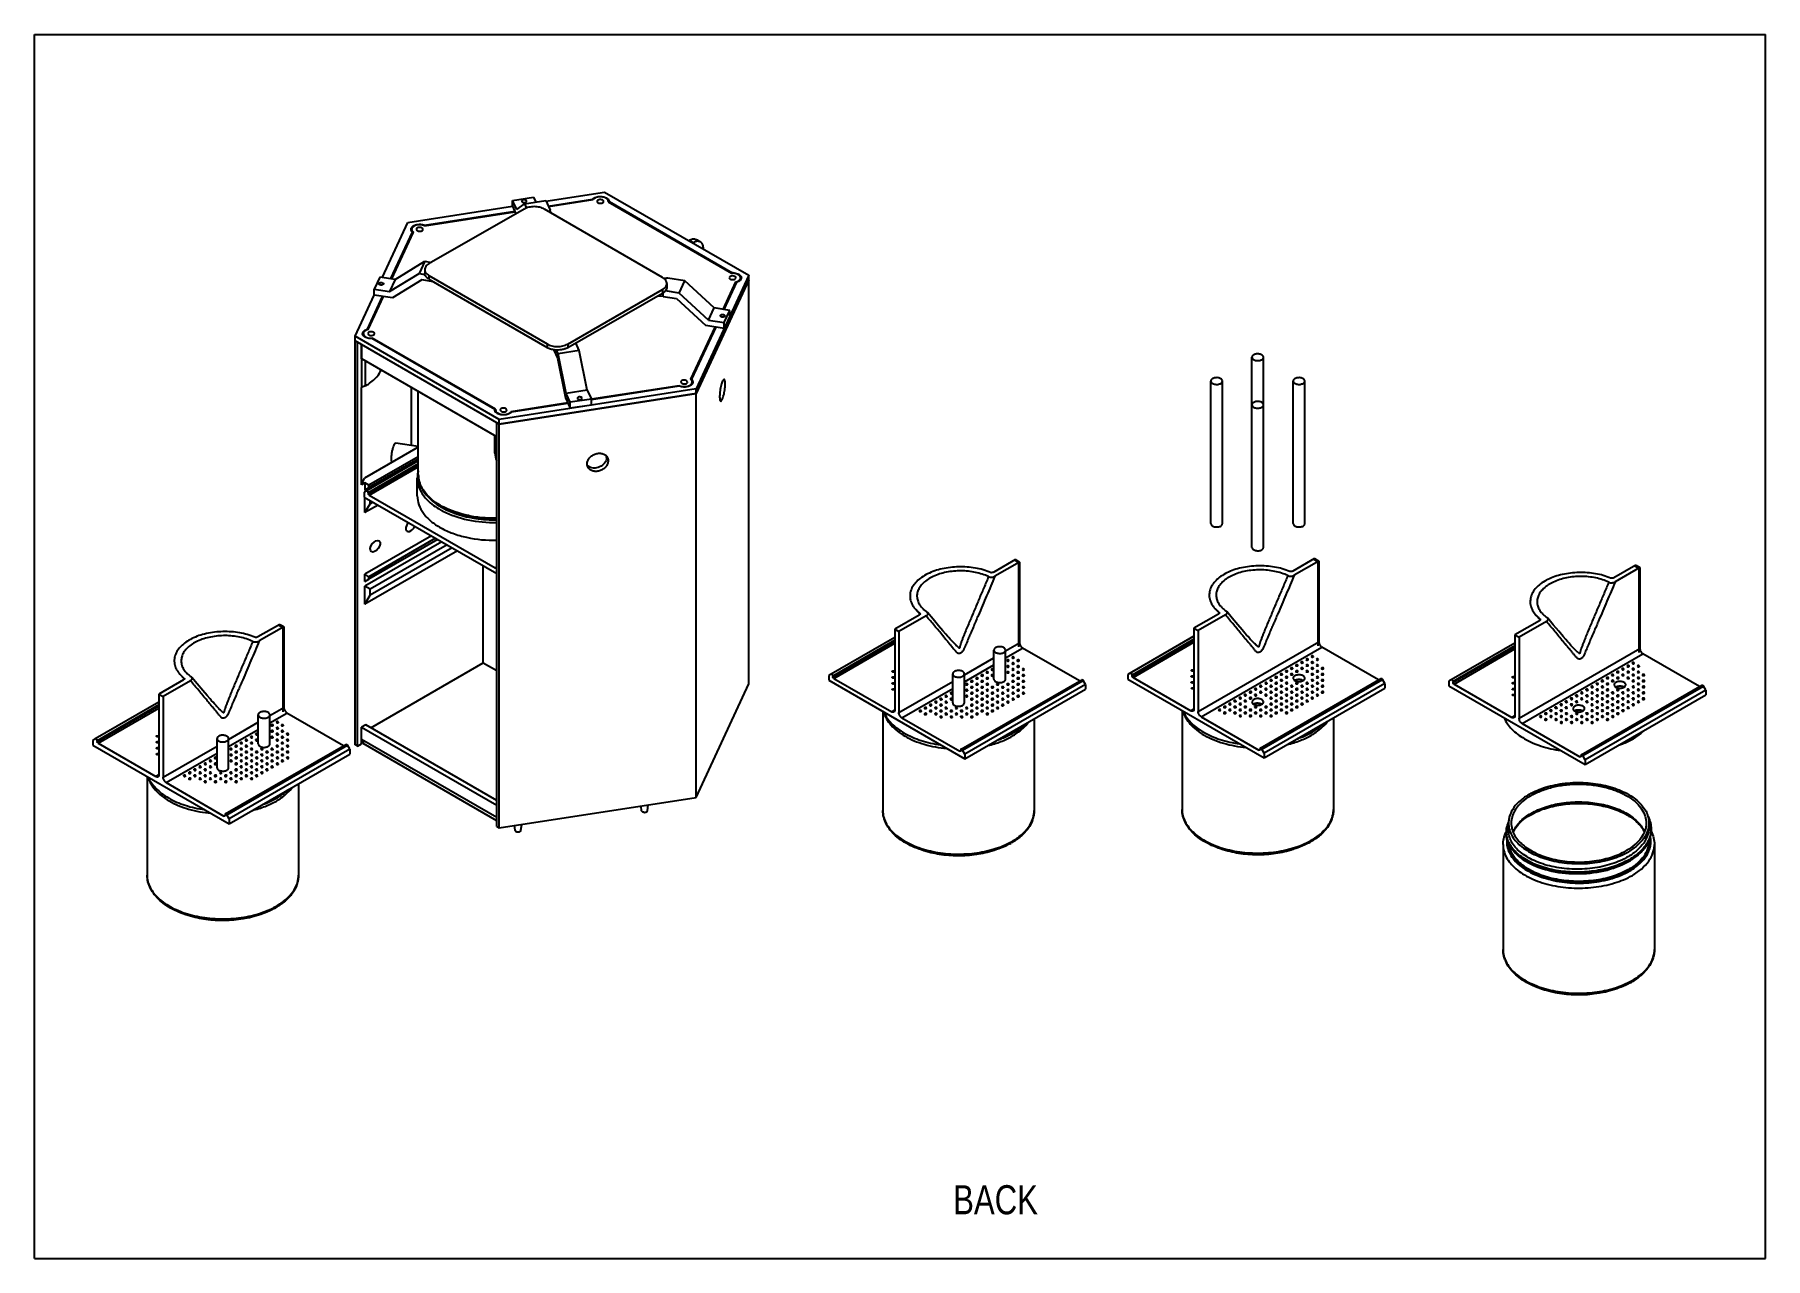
# Model space of a CAD drawing. Header units: millimetres. Extents: x 0 to 1189, y 0 to 841.
import ezdxf

# ---------------------------------------------------------------- set-up
doc = ezdxf.new("R2010")
doc.units = ezdxf.units.MM
doc.header["$LTSCALE"] = 65.395
doc.layers.get('0').update_dxf_attribs({"linetype": 'CONTINUOUS'})
for name, color, linetype in [('AXIS', 7, 'CONTINUOUS'), ('CURVES', 7, 'CONTINUOUS'), ('SURFACES', 7, 'CONTINUOUS')]:
    doc.layers.add(name, color=color, linetype=linetype)
doc.styles.get("Standard").update_dxf_attribs({"font": 'txt', "width": 0.8})

msp = doc.modelspace()

# ---------------------------------------------------------------- texts
at = {"color": 2, "linetype": 'Continuous', "insert": (631, 50.3), "char_height": 20, "width": 103.571, "attachment_point": 1, "line_spacing_factor": 0.9}
msp.add_mtext('BACK', dxfattribs=at)

# ---------------------------------------------------------------- linework, layer by layer
at = {"color": 7, "linetype": 'Continuous'}
for p, q in [((0, 0), (0, 841)), ((0, 841), (1189, 841)), ((1189, 0), (1189, 841)), ((331.2, 720.9), (328.3, 727.1)), ((342.8, 729.3), (344.3, 725.9)), ((351.1, 727), (354.2, 720.3)), ((352.8, 723.2), (383.2, 727.9)), ((383.2, 727.6), (383.2, 727.9)), ((394.6, 726.3), (394.6, 726.2)), ((394.6, 725.7), (394.6, 726.2)), ((394.6, 726.2), (479.2, 677.3)), ((267.9, 710.1), (329.8, 719.6)), ((336.2, 721.1), (271, 683.6)), ((328.3, 723), (330.7, 717.9)), ((336.6, 724.7), (337.9, 721.8)), ((431.4, 674), (350.3, 721)), ((354.6, 718.6), (354.4, 719.7)), ((244.7, 673.3), (259.6, 705.3)), ((259.6, 703.9), (259.6, 705.3)), ((267.9, 709.7), (267.9, 710.1)), ((449.3, 699.5), (449.6, 699.6)), ((452.2, 697.8), (452.4, 698)), ((459.5, 693.8), (459.5, 693.6)), ((268, 679.5), (268, 677)), ((270.9, 675.4), (352, 628.4)), ((270.9, 673), (352, 625.9)), ((431.6, 673.9), (434, 673.7)), ((434.3, 669.9), (434.3, 667.4)), ((454.4, 594.3), (490.6, 672.4)), ((482.2, 670.8), (473.5, 652.1)), ((479.2, 677.1), (479.2, 677.3)), ((490.6, 394.8), (490.6, 672.4)), ((228.6, 638.6), (239, 661.1)), ((366.2, 628.3), (431.4, 665.8)), ((366.2, 625.9), (431.4, 663.4)), ((431.8, 661.1), (427.8, 661.3)), ((228.6, 638.3), (228.6, 638.6)), ((316.1, 583.3), (231.6, 632.1)), ((467.9, 640), (451.2, 604.1)), ((224.6, 618.2), (224.7, 618.4)), ((224.7, 618.2), (224.7, 627.9)), ((356.6, 624.2), (359.2, 618.6)), ((359.7, 621.6), (358.5, 624.2)), ((359.2, 618.6), (364.6, 591.4)), ((374.2, 623.9), (359.7, 621.6)), ((365.1, 594.4), (359.7, 621.6)), ((374.2, 623.9), (371.8, 629.1)), ((379.6, 596.7), (374.2, 623.9)), ((224.6, 618.2), (224.6, 598.6)), ((227.1, 616.8), (224.6, 618.2)), ((317.5, 564.6), (224.7, 618.2)), ((227.1, 599.6), (224.6, 598.6)), ((224.6, 531.6), (224.6, 598.6)), ((258.8, 558.7), (258.8, 598.5)), ((379.6, 596.7), (365.1, 594.4)), ((379.6, 596.7), (382.5, 590.5)), ((442.9, 599.4), (382.6, 590)), ((451.2, 603.6), (451.2, 604.1)), ((316.1, 583.1), (316.1, 583.3)), ((316.1, 583.1), (316.1, 583.3)), ((319.2, 573.4), (454.4, 594.3)), ((366.4, 587.5), (327.5, 581.5)), ((364.6, 591.4), (368, 584.2)), ((368, 588.3), (365.1, 594.4)), ((382.5, 590.5), (368, 588.3)), ((368, 584.2), (368, 588.3)), ((382.5, 586.4), (368, 584.2)), ((382.5, 586.4), (382.5, 590.5)), ((454.4, 316.7), (454.4, 594.3)), ((317.5, 296.7), (317.5, 574.3)), ((317.5, 574.3), (319.2, 573.4)), ((319.2, 295.8), (319.2, 573.4)), ((263.6, 557.9), (248.1, 560.3)), ((263.6, 548), (226.4, 526.5)), ((263.6, 557.4), (226.7, 536.1)), ((263.6, 550.8), (229.7, 531.3)), ((263.6, 549.2), (229.7, 529.7)), ((224.6, 531.6), (226.7, 536.1)), ((226.9, 532.9), (224.6, 531.6)), ((226.4, 526.5), (226.4, 523.2)), ((229.2, 526.2), (229.2, 525.7)), ((229.9, 524.5), (316.5, 474.5)), ((235.9, 517.7), (226.9, 512.5)), ((232.4, 519.8), (230.5, 518.6)), ((296.5, 509.7), (296.6, 509.7)), ((296.5, 509.7), (296.6, 509.7)), ((272.7, 496.5), (226.9, 470.1)), ((279.8, 492.4), (226.9, 461.9)), ((275.5, 494.9), (229.7, 468.4)), ((277, 494), (229.7, 466.8)), ((283.3, 490.4), (230.5, 459.8)), ((286.9, 488.3), (230.5, 455.8)), ((290.4, 486.3), (226.9, 449.6)), ((308.2, 409.2), (308.2, 476)), ((317.4, 475.8), (317.5, 475.9)), ((673.8, 480.2), (658.9, 471.6)), ((676.6, 478.5), (659.7, 468.8)), ((673.8, 480.2), (676.6, 478.5)), ((676.6, 478.5), (676.6, 423)), ((879.3, 480.9), (864.4, 472.3)), ((882.2, 479.2), (865.3, 469.5)), ((879.3, 480.9), (882.2, 479.2)), ((882.2, 479.2), (882.2, 423.7)), ((1099.9, 476.3), (1084.9, 467.7)), ((1099.9, 476.3), (1102.7, 474.7)), ((317.2, 475.4), (317.2, 474.9)), ((1102.7, 474.7), (1085.8, 464.9)), ((1102.7, 474.7), (1102.7, 419.2)), ((607.7, 442), (590.9, 432.3)), ((612.5, 441.5), (593.7, 430.7)), ((813.3, 442.7), (796.4, 433)), ((818.1, 442.3), (799.3, 431.4)), ((168.4, 435.7), (153.4, 427.1)), ((171.2, 434), (154.3, 424.3)), ((168.4, 435.7), (171.2, 434)), ((171.2, 434), (171.2, 378.5)), ((590.9, 432.3), (590.9, 376.8)), ((590.9, 432.3), (593.7, 430.7)), ((593.7, 430.7), (593.7, 375.2)), ((796.4, 433), (796.4, 377.5)), ((796.4, 433), (799.3, 431.4)), ((799.3, 431.4), (799.3, 375.9)), ((1033.8, 438.2), (1016.9, 428.5)), ((1016.9, 428.5), (1016.9, 372.9)), ((1016.9, 428.5), (1019.8, 426.8)), ((1038.6, 437.7), (1019.8, 426.8)), ((590.9, 426.7), (545.5, 400.5)), ((628.9, 425.6), (628.9, 425.6)), ((717.8, 396.8), (678.7, 419.3)), ((796.4, 427.5), (751.1, 401.3)), ((834.5, 426.3), (834.5, 426.3)), ((923.3, 397.5), (884.3, 420.1)), ((1016.9, 422.9), (971.6, 396.7)), ((1019.8, 426.8), (1019.8, 371.3)), ((1055, 421.8), (1055, 421.8)), ((231, 364.6), (308.2, 409.2)), ((308.2, 409.2), (317.5, 403.9)), ((1143.8, 393), (1104.8, 415.5)), ((102.3, 397.5), (85.4, 387.8)), ((107.1, 397), (88.3, 386.2)), ((454.4, 316.7), (490.6, 394.8)), ((545.5, 400.5), (545.5, 397.3)), ((548.3, 400.2), (548.3, 399.7)), ((549, 398.5), (588.8, 375.6)), ((636.5, 349.9), (719.4, 397.7)), ((722, 394.4), (639.1, 346.5)), ((722, 394.4), (720.4, 397.2)), ((722, 394.4), (722, 391.1)), ((751.1, 401.3), (751.1, 398)), ((753.9, 400.9), (753.9, 400.4)), ((754.6, 399.2), (794.3, 376.3)), ((842, 350.6), (924.9, 398.5)), ((927.6, 395.1), (844.7, 347.2)), ((927.6, 395.1), (925.9, 397.9)), ((927.6, 395.1), (927.6, 391.8)), ((971.6, 396.7), (971.6, 393.4)), ((974.4, 396.4), (974.4, 395.9)), ((975.1, 394.6), (1014.8, 371.7)), ((1062.5, 346), (1145.4, 393.9)), ((1148.1, 390.5), (1146.4, 393.3)), ((85.4, 382.2), (41.7, 357)), ((85.4, 387.8), (85.4, 332.3)), ((85.4, 387.8), (88.3, 386.2)), ((88.3, 386.2), (88.3, 330.7)), ((123.5, 381.1), (123.5, 381.1)), ((1148.1, 390.5), (1065.2, 342.6)), ((1148.1, 390.5), (1148.1, 387.2)), ((212.3, 352.3), (173.3, 374.8)), ((595.8, 371.5), (635.6, 348.5)), ((801.4, 372.2), (841.1, 349.2)), ((40.1, 356), (41.7, 357)), ((227.5, 366.7), (224.6, 365)), ((224.6, 365), (317.5, 311.4)), ((224.6, 353.6), (224.6, 365)), ((224.6, 356.9), (317.5, 303.2)), ((317.5, 314.7), (227.5, 366.7)), ((1021.9, 367.6), (1061.6, 344.7)), ((40.1, 356), (40.1, 352.8)), ((42.9, 355.7), (42.9, 355.2)), ((43.6, 354), (83.3, 331.1)), ((131, 305.4), (213.9, 353.2)), ((216.6, 349.9), (133.7, 302)), ((216.6, 349.9), (214.9, 352.7)), ((216.6, 349.9), (216.6, 346.6)), ((636.3, 349.4), (636.3, 348.9)), ((639.1, 346.5), (637.5, 349.3)), ((639.1, 346.5), (639.1, 343.2)), ((841.8, 350.1), (841.8, 349.7)), ((844.7, 347.2), (843, 350)), ((844.7, 347.2), (844.7, 343.9)), ((1062.3, 345.6), (1062.3, 345.1)), ((1065.2, 342.6), (1063.5, 345.5)), ((1065.2, 342.6), (1065.2, 339.4)), ((90.4, 327), (130.1, 304)), ((319.2, 295.8), (454.4, 316.7)), ((130.8, 304.9), (130.8, 304.5)), ((133.7, 302), (132, 304.8)), ((133.7, 302), (133.7, 298.7)), ((1012.6, 299.9), (1012.5, 299.8)), ((317.5, 296.7), (319.2, 295.8)), ((1011, 292.1), (1011, 293)), ((1108.5, 285.9), (1109.2, 287.3)), ((1110.6, 295), (1110.6, 294.3)), ((0, 0), (1189, 0))]:
    msp.add_line(p, q, dxfattribs=at)
at = {"color": 9, "linetype": 'Continuous'}
for p, q in [((270.9, 675.4), (270.9, 673)), ((431.4, 665.8), (431.4, 663.4)), ((352, 628.4), (352, 625.9)), ((356.6, 624.2), (356.6, 624.4)), ((366.2, 628.3), (366.2, 625.9)), ((263.6, 546), (229.2, 526.2)), ((229.2, 525.7), (263.6, 545.5)), ((229.9, 524.5), (263.6, 543.9)), ((317.2, 474.9), (316.5, 474.5)), ((590.9, 424.8), (548.3, 400.2)), ((548.3, 399.7), (590.9, 424.3)), ((549, 398.5), (590.9, 422.7)), ((667, 417.5), (676.6, 423)), ((667, 412.6), (678.7, 419.3)), ((796.4, 425.5), (753.9, 400.9)), ((753.9, 400.4), (796.4, 425)), ((754.6, 399.2), (796.4, 423.4)), ((799.3, 375.9), (882.2, 423.7)), ((801.4, 372.2), (884.3, 420.1)), ((1016.9, 420.9), (974.4, 396.4)), ((974.4, 395.9), (1016.9, 420.4)), ((975.1, 394.6), (1016.9, 418.8)), ((1019.8, 371.3), (1102.7, 419.2)), ((638.7, 401.1), (659, 412.8)), ((638.7, 396.2), (659, 407.9)), ((1021.9, 367.6), (1104.8, 415.5)), ((593.7, 375.2), (630.7, 396.5)), ((637.5, 349.3), (720.4, 397.2)), ((843, 350), (925.9, 397.9)), ((1063.5, 345.5), (1146.4, 393.3)), ((595.8, 371.5), (630.7, 391.6)), ((85.4, 380.3), (42.9, 355.7)), ((42.9, 355.2), (85.4, 379.8)), ((43.6, 354), (85.4, 378.2)), ((161.6, 373), (171.2, 378.5)), ((161.6, 368.1), (173.3, 374.8)), ((590.9, 376.8), (588.8, 375.6)), ((796.4, 377.5), (794.3, 376.3)), ((1016.9, 372.9), (1014.8, 371.7)), ((133.3, 356.6), (153.6, 368.4)), ((133.3, 351.7), (153.6, 363.5)), ((88.3, 330.7), (125.3, 352)), ((90.4, 327), (125.3, 347.1)), ((132, 304.8), (214.9, 352.7)), ((636.3, 348.9), (635.6, 348.5)), ((841.8, 349.7), (841.1, 349.2)), ((1062.3, 345.1), (1061.6, 344.7)), ((85.4, 332.3), (83.3, 331.1)), ((130.8, 304.5), (130.1, 304)), ((582.8, 305.7), (582.9, 305.7)), ((788.4, 306.5), (788.4, 306.4)), ((1011, 292.1), (1011, 292.2)), ((1011, 292.1), (1011, 292.2)), ((1011.1, 292.9), (1011.1, 293)), ((1011.1, 292.9), (1011.1, 293)), ((1011.1, 292.1), (1011.1, 292.2)), ((1011.1, 292.1), (1011.1, 292.2)), ((1110.6, 294.3), (1110.6, 294.2)), ((77.4, 261.2), (77.4, 261.2)), ((1008.9, 210.2), (1008.9, 210.1))]:
    msp.add_line(p, q, dxfattribs=at)
at = {"color": 7, "linetype": 'Continuous'}
for points in [[(628.9, 425.6), (628, 426.7), (627.1, 427.7), (625.9, 429), (624, 431.3), (621, 434.8), (617.2, 439.3), (613.4, 443.8)], [(834.5, 426.3), (833.6, 427.4), (832.6, 428.4), (831.5, 429.7), (829.6, 432), (826.6, 435.5), (822.7, 440), (819, 444.5)], [(1055, 421.8), (1054.1, 422.8), (1053.1, 423.9), (1052, 425.2), (1050.1, 427.4), (1047.1, 431), (1043.2, 435.5), (1039.5, 439.9)], [(123.5, 381.1), (122.6, 382.2), (121.6, 383.2), (120.5, 384.5), (118.6, 386.8), (115.6, 390.3), (111.7, 394.8), (108, 399.3)], [(1012.5, 299.8), (1011.9, 298.4), (1011.5, 297.1), (1011.2, 295.7), (1011.1, 294.3), (1011, 292.9)], [(1110.6, 294.9), (1110.5, 296.1), (1110.4, 297.4), (1110.2, 298.8), (1109.8, 300.1), (1109.4, 301.4), (1108.9, 302.7), (1108.4, 303.6)], [(1011, 292.1), (1011, 291.8), (1011.1, 290.4), (1011.3, 289), (1011.7, 287.6), (1012.1, 286.3), (1012.7, 284.9), (1013.4, 283.6), (1014.2, 282.3), (1015.1, 281), (1016.1, 279.8), (1017.2, 278.6), (1018.5, 277.4), (1019.8, 276.2), (1021.2, 275.1), (1022.7, 274), (1024.4, 273), (1026.1, 272), (1027.9, 271.1), (1029.7, 270.2), (1031.7, 269.4), (1033.7, 268.7), (1035.7, 267.9), (1037.9, 267.3), (1040.1, 266.7), (1042.3, 266.2), (1044.6, 265.7), (1046.9, 265.3), (1049.3, 265), (1051.6, 264.8), (1054, 264.6), (1056.5, 264.4), (1058.9, 264.4), (1061.3, 264.4), (1063.8, 264.5), (1066.2, 264.6), (1068.6, 264.8), (1071, 265.1), (1073.4, 265.5), (1075.7, 265.9), (1078, 266.4), (1080.3, 266.9), (1082.5, 267.6), (1084.6, 268.2), (1086.8, 269), (1088.8, 269.8), (1090.8, 270.6), (1092.7, 271.5), (1094.5, 272.5), (1096.3, 273.5), (1097.9, 274.6), (1099.5, 275.7), (1101, 276.8), (1102.4, 278), (1103.7, 279.3), (1104.9, 280.5), (1105.9, 281.8), (1106.9, 283.1), (1107.8, 284.5), (1108.5, 285.9)], [(1109.2, 287.3), (1109.7, 288.7), (1110.1, 290.1), (1110.4, 291.5), (1110.5, 293), (1110.6, 294.2)]]:
    msp.add_lwpolyline(points, dxfattribs=at)
at = {"color": 9, "linetype": 'Continuous'}
for points in [[(582.8, 305.7), (582.9, 305.7), (582.9, 305.7)], [(788.4, 306.5), (788.4, 306.4), (788.4, 306.4)], [(77.4, 261.2), (77.4, 261.2), (77.4, 261.2)], [(1008.9, 210.2), (1008.9, 210.1), (1008.9, 210.1)]]:
    msp.add_lwpolyline(points, dxfattribs=at)
at = {"color": 7, "linetype": 'Continuous'}
for centre, radius, start, end in [((392.6, 726.3), 2.01, 1.3261, 5.3868), ((392.6, 726.3), 2, 359.9349, 1.321), ((479.5, 667), 10.3, 88.196, 91.602), ((483.4, 673.9), 2.03, 350.5851, 359.9268), ((483.5, 673.9), 2.01, 359.9553, 1.8893), ((227.4, 635.5), 2.03, 170.5851, 179.9268), ((227.3, 635.5), 2.01, 179.9553, 181.8514), ((230.8, 631), 7.91, 106.2371, 110.2979), ((359.3, 625.4), 2.93, 200.4645, 204.9179), ((318.1, 583.1), 2, 179.9258, 181.427), ((318.1, 583.1), 2.01, 181.4303, 184.8881), ((320.3, 585), 4.98, 232.8702, 238.3501), ((286.8, 540.1), 23.5, 207.575, 208.6485), ((287.1, 540.3), 23.8, 208.6481, 209.5574), ((310.6, 573.1), 64.9, 249.7042, 250.0334), ((314, 584.6), 76.9, 256.9258, 257.3119), ((869.4, 393.7), 3.96, 60.0269, 62.837), ((1089.9, 389.1), 3.96, 60.0269, 62.837), ((841.1, 377.3), 3.96, 60.0269, 62.837), ((1061.6, 372.8), 3.96, 60.0269, 62.837), ((1048.9, 281.9), 41.7, 119.9843, 123.6257), ((1073.2, 282.7), 40.8, 57.1451, 58.2837), ((1073.8, 283.6), 39.7, 56.593, 57.1425), ((645.9, 328.8), 50.1, 298.5968, 299.9947), ((851.5, 329.6), 50.1, 298.5968, 299.9947), ((1030.9, 283.5), 22.3, 154.7088, 156.0071), ((1031.3, 283.3), 22.7, 153.2873, 154.7083), ((140.5, 284.3), 50.1, 298.5968, 299.9947), ((1072, 233.3), 50.1, 298.5968, 299.9947)]:
    msp.add_arc(centre, radius, start, end, dxfattribs=at)
at = {"color": 9, "linetype": 'Continuous'}
for centre, radius, start, end in [((286.5, 540.9), 23.4, 209.4387, 212.8726), ((310.8, 576.2), 67, 250.6118, 250.7417), ((600.1, 307.8), 17.4, 180.001, 183.2173), ((600.2, 307.8), 17.5, 183.2202, 186.8866), ((805.7, 308.5), 17.4, 180.001, 183.2173), ((805.8, 308.5), 17.5, 183.2202, 186.8866), ((1029.5, 292.4), 18.6, 156.1608, 158.2478), ((645.9, 331), 51.2, 297.5043, 299.9747), ((851.5, 331.7), 51.2, 297.5043, 299.9747), ((1026.9, 293), 15.9, 180.0507, 182.7328), ((1026.9, 293), 15.9, 182.9823, 183.5073), ((1026.9, 293.1), 15.8, 180.5762, 183.2623), ((1093.2, 295.2), 17.3, 358.1866, 359.5164), ((1093.1, 295.2), 17.4, 357.0423, 358.1864), ((1093.1, 295.2), 17.4, 356.6813, 357.0425), ((1093.2, 295), 17.4, 358.1923, 359.6624), ((1093.2, 295), 17.4, 357.5112, 358.1922), ((1093.2, 295), 17.4, 357.1504, 357.5113), ((94.7, 263.3), 17.4, 180.001, 183.2173), ((94.8, 263.3), 17.5, 183.2202, 186.8866), ((140.5, 286.5), 51.2, 297.5043, 299.9747), ((1026.2, 212.2), 17.4, 180.001, 183.2173), ((1026.3, 212.3), 17.5, 183.2202, 186.8866), ((1072, 235.4), 51.2, 297.5043, 299.9747)]:
    msp.add_arc(centre, radius, start, end, dxfattribs=at)
at = {"color": 7, "linetype": 'Continuous'}
msp.add_ellipse((258.5, 503.5), major_axis=(2.77, 3.69), ratio=0.565745, start_param=1.409246, end_param=5.011215, dxfattribs=at)
msp.add_ellipse((234, 489.4), major_axis=(2.77, 3.69), ratio=0.565745, dxfattribs=at)
for points, knots in [([(335.2, 727.2), (335.1, 727.1), (334.9, 727), (334.7, 726.7), (334.7, 726.5)], [0, 0, 0, 0, 0.29449, 1, 1, 1, 1]), ([(334.7, 726.5), (334.7, 726.3), (335, 725.9), (335.7, 725.6), (336.6, 725.6), (337.2, 725.7), (337.5, 725.9)], [0, 0, 0, 0, 0.183509, 0.435119, 0.728337, 1, 1, 1, 1]), ([(337.9, 726.5), (337.9, 726.7), (337.6, 727.1), (336.9, 727.4), (336, 727.5), (335.4, 727.3), (335.2, 727.2)], [0, 0, 0, 0, 0.183509, 0.435119, 0.728337, 1, 1, 1, 1]), ([(337.5, 725.9), (337.5, 725.9), (337.7, 726.1), (337.9, 726.3), (337.9, 726.5)], [0, 0, 0, 0, 0.29449, 1, 1, 1, 1]), ([(383.6, 728.2), (383.6, 728.3), (383.8, 728.5), (384.1, 728.6), (384.3, 728.7)], [0, 0, 0, 0, 0.239769, 1, 1, 1, 1]), ([(384.3, 728.7), (385.2, 729.3), (387.2, 729.9), (389.4, 729.8), (390.4, 729.6)], [0, 0, 0, 0, 0.477302, 1, 1, 1, 1]), ([(387.1, 727.3), (386.9, 727.2), (386.5, 726.9), (386.4, 726.5), (386.4, 726.4)], [0, 0, 0, 0, 0.550751, 1, 1, 1, 1]), ([(386.4, 726.4), (386.4, 726.1), (386.7, 725.7), (387.2, 725.3), (388, 725.1), (389.1, 725), (389.9, 725.2), (390.2, 725.4)], [0, 0, 0, 0, 0.183291, 0.301475, 0.436206, 0.728901, 1, 1, 1, 1]), ([(390.9, 726.4), (390.9, 726.6), (390.6, 727.1), (390.1, 727.4), (389.3, 727.6), (388.2, 727.7), (387.4, 727.5), (387.1, 727.3)], [0, 0, 0, 0, 0.183291, 0.301475, 0.436206, 0.728901, 1, 1, 1, 1]), ([(390.2, 725.4), (390.4, 725.5), (390.7, 725.8), (390.9, 726.2), (390.9, 726.4)], [0, 0, 0, 0, 0.550751, 1, 1, 1, 1]), ([(390.4, 729.6), (391.2, 729.5), (392.7, 729), (393.9, 728.1), (394.2, 727.5)], [0, 0, 0, 0, 0.554293, 1, 1, 1, 1]), ([(394.2, 727.5), (394.3, 727.5), (394.5, 727.1), (394.6, 726.8), (394.6, 726.5)], [0, 0, 0, 0, 0.262065, 1, 1, 1, 1]), ([(350.3, 721), (349.3, 721.6), (347, 722.5), (343.3, 722.9), (339.5, 722.5), (337.2, 721.6), (336.2, 721.1)], [0, 0, 0, 0, 0.236985, 0.499679, 0.762548, 1, 1, 1, 1]), ([(258.8, 706.2), (258.8, 706.3), (258.7, 706.6), (258.6, 706.9), (258.6, 707.2)], [0, 0, 0, 0, 0.25835, 1, 1, 1, 1]), ([(259.6, 705.3), (259.5, 705.3), (259.2, 705.6), (258.9, 706), (258.8, 706.2)], [0, 0, 0, 0, 0.266128, 1, 1, 1, 1]), ([(258.9, 708.3), (259.2, 708.8), (260.2, 709.7), (262.2, 710.4), (264.4, 710.7), (266, 710.6), (266.8, 710.4)], [0, 0, 0, 0, 0.200037, 0.446063, 0.721999, 1, 1, 1, 1]), ([(263, 708.1), (262.8, 708), (262.4, 707.7), (262.3, 707.3), (262.3, 707.2)], [0, 0, 0, 0, 0.550751, 1, 1, 1, 1]), ([(262.3, 707.2), (262.3, 706.9), (262.6, 706.5), (263.1, 706.1), (263.9, 705.9), (265, 705.8), (265.8, 706), (266.1, 706.2)], [0, 0, 0, 0, 0.183291, 0.301475, 0.436206, 0.728901, 1, 1, 1, 1]), ([(266.8, 707.2), (266.8, 707.4), (266.5, 707.9), (266, 708.2), (265.2, 708.5), (264.1, 708.5), (263.3, 708.3), (263, 708.1)], [0, 0, 0, 0, 0.183291, 0.301475, 0.436206, 0.728901, 1, 1, 1, 1]), ([(266.1, 706.2), (266.3, 706.3), (266.6, 706.6), (266.8, 707), (266.8, 707.2)], [0, 0, 0, 0, 0.550751, 1, 1, 1, 1]), ([(266.8, 710.4), (266.9, 710.4), (267.3, 710.3), (267.6, 710.2), (267.9, 710.1)], [0, 0, 0, 0, 0.256315, 1, 1, 1, 1]), ([(449.6, 699.6), (450, 699.8), (450.8, 700.2), (452, 700.6), (453.2, 700.6), (453.9, 700.4), (454.2, 700.3)], [0, 0, 0, 0, 0.287206, 0.546835, 0.78191, 1, 1, 1, 1]), ([(457.7, 698.3), (457.6, 698.4), (457.2, 698.6), (456.4, 698.9), (455.3, 699), (453.8, 698.7), (452.9, 698.3), (452.4, 698)], [0, 0, 0, 0, 0.109148, 0.219205, 0.450333, 0.708485, 1, 1, 1, 1]), ([(454.2, 700.3), (454.5, 700.2), (455.8, 699.6), (456.9, 698.9), (457.7, 698.3)], [0, 0, 0, 0, 0.249062, 1, 1, 1, 1]), ([(459.5, 693.8), (459.5, 694.3), (459.4, 695.2), (459.1, 696.4), (458.6, 697.5), (458, 698), (457.7, 698.3)], [0, 0, 0, 0, 0.287276, 0.547231, 0.782286, 1, 1, 1, 1]), ([(271, 683.6), (270.5, 683.3), (269.7, 682.8), (268.8, 681.8), (268.2, 680.7), (268, 679.9), (268, 679.5)], [0, 0, 0, 0, 0.289946, 0.549249, 0.782369, 1, 1, 1, 1]), ([(268, 679.5), (268, 679.1), (268.1, 678.3), (268.7, 677.2), (269.7, 676.2), (270.5, 675.7), (270.9, 675.4)], [0, 0, 0, 0, 0.217912, 0.45115, 0.710347, 1, 1, 1, 1]), ([(270.9, 673), (270.5, 673.2), (269.7, 673.8), (268.7, 674.8), (268.1, 675.9), (268, 676.7), (268, 677)], [0, 0, 0, 0, 0.289653, 0.54885, 0.782088, 1, 1, 1, 1]), ([(434.3, 669.9), (434.3, 670.3), (434.2, 671.1), (433.6, 672.2), (432.7, 673.2), (431.9, 673.7), (431.4, 674)], [0, 0, 0, 0, 0.217912, 0.45115, 0.710347, 1, 1, 1, 1]), ([(431.4, 665.8), (431.8, 666.1), (432.6, 666.6), (433.6, 667.6), (434.2, 668.7), (434.3, 669.5), (434.3, 669.9)], [0, 0, 0, 0, 0.289946, 0.549249, 0.782369, 1, 1, 1, 1]), ([(434.3, 667.4), (434.3, 667.1), (434.2, 666.3), (433.6, 665.2), (432.6, 664.2), (431.8, 663.6), (431.4, 663.4)], [0, 0, 0, 0, 0.217631, 0.450751, 0.710054, 1, 1, 1, 1]), ([(434.7, 669.4), (434.7, 669.5), (434.6, 669.7), (434.5, 669.9), (434.3, 670)], [0, 0, 0, 0, 0.226342, 1, 1, 1, 1]), ([(477.9, 674.8), (477.7, 674.7), (477.4, 674.5), (477.2, 674.1), (477.2, 673.9)], [0, 0, 0, 0, 0.550751, 1, 1, 1, 1]), ([(477.2, 673.9), (477.2, 673.6), (477.5, 673.2), (478.1, 672.9), (478.9, 672.6), (479.9, 672.6), (480.7, 672.8), (481.1, 673)], [0, 0, 0, 0, 0.183291, 0.301475, 0.436206, 0.728901, 1, 1, 1, 1]), ([(481.7, 673.9), (481.7, 674.2), (481.5, 674.6), (480.9, 674.9), (480.1, 675.2), (479.1, 675.2), (478.3, 675), (477.9, 674.8)], [0, 0, 0, 0, 0.183291, 0.301475, 0.436206, 0.728901, 1, 1, 1, 1]), ([(479.8, 677.3), (480.9, 677.3), (482.9, 676.9), (484.7, 675.7), (485.2, 674.9)], [0, 0, 0, 0, 0.563324, 1, 1, 1, 1]), ([(481.1, 673), (481.3, 673.1), (481.6, 673.3), (481.7, 673.7), (481.7, 673.9)], [0, 0, 0, 0, 0.550751, 1, 1, 1, 1]), ([(484.2, 671.7), (484, 671.6), (483.4, 671.2), (482.7, 670.9), (482.2, 670.8)], [0, 0, 0, 0, 0.231925, 1, 1, 1, 1]), ([(485.2, 672.9), (485.1, 672.8), (484.9, 672.3), (484.5, 672), (484.2, 671.7)], [0, 0, 0, 0, 0.231593, 1, 1, 1, 1]), ([(485.2, 674.9), (485.2, 674.9), (485.4, 674.5), (485.5, 674.2), (485.5, 673.9)], [0, 0, 0, 0, 0.260148, 1, 1, 1, 1]), ([(225.6, 634.5), (225.6, 634.6), (225.4, 634.9), (225.3, 635.2), (225.3, 635.5)], [0, 0, 0, 0, 0.260156, 1, 1, 1, 1]), ([(225.6, 636.5), (225.7, 636.7), (226.3, 637.6), (227.3, 638.2), (228.1, 638.4)], [0, 0, 0, 0, 0.21648, 1, 1, 1, 1]), ([(226.6, 633.4), (226.5, 633.5), (226.1, 633.8), (225.8, 634.2), (225.6, 634.5)], [0, 0, 0, 0, 0.270562, 1, 1, 1, 1]), ([(231.6, 632.1), (230.7, 632), (228.9, 632.2), (227.3, 632.9), (226.6, 633.4)], [0, 0, 0, 0, 0.533307, 1, 1, 1, 1]), ([(229.7, 636.4), (229.5, 636.3), (229.2, 636.1), (229, 635.7), (229, 635.5)], [0, 0, 0, 0, 0.550751, 1, 1, 1, 1]), ([(229, 635.5), (229, 635.2), (229.3, 634.8), (229.9, 634.5), (230.7, 634.2), (231.7, 634.2), (232.5, 634.4), (232.9, 634.6)], [0, 0, 0, 0, 0.183291, 0.301475, 0.436206, 0.728901, 1, 1, 1, 1]), ([(233.5, 635.5), (233.5, 635.8), (233.3, 636.2), (232.7, 636.5), (231.9, 636.8), (230.9, 636.9), (230, 636.6), (229.7, 636.4)], [0, 0, 0, 0, 0.183291, 0.301475, 0.436206, 0.728901, 1, 1, 1, 1]), ([(232.9, 634.6), (233.1, 634.7), (233.4, 634.9), (233.5, 635.3), (233.5, 635.5)], [0, 0, 0, 0, 0.550751, 1, 1, 1, 1]), ([(352, 628.4), (353, 627.8), (355.4, 626.9), (359.1, 626.5), (362.8, 626.9), (365.2, 627.8), (366.2, 628.3)], [0, 0, 0, 0, 0.236985, 0.499679, 0.762548, 1, 1, 1, 1]), ([(357.1, 624.3), (356.2, 624.4), (354.4, 624.8), (352.8, 625.5), (352, 625.9)], [0, 0, 0, 0, 0.523987, 1, 1, 1, 1]), ([(366.2, 625.9), (365.6, 625.5), (364.2, 624.9), (361.2, 624.2), (358.8, 624.1), (357.1, 624.3)], [0, 0, 0, 0, 0.228198, 0.477121, 1, 1, 1, 1]), ([(446.9, 598.8), (446.6, 598.8), (445.2, 598.8), (443.9, 599), (442.9, 599.4)], [0, 0, 0, 0, 0.258083, 1, 1, 1, 1]), ([(444.7, 603.2), (444.5, 603.1), (444.1, 602.8), (444, 602.4), (444, 602.3)], [0, 0, 0, 0, 0.550751, 1, 1, 1, 1]), ([(444, 602.3), (444, 602), (444.3, 601.6), (444.8, 601.2), (445.6, 601), (446.7, 600.9), (447.5, 601.1), (447.8, 601.3)], [0, 0, 0, 0, 0.183291, 0.301475, 0.436206, 0.728901, 1, 1, 1, 1]), ([(448.5, 602.3), (448.5, 602.5), (448.2, 603), (447.7, 603.3), (446.9, 603.5), (445.8, 603.6), (445, 603.4), (444.7, 603.2)], [0, 0, 0, 0, 0.183291, 0.301475, 0.436206, 0.728901, 1, 1, 1, 1]), ([(451, 600.2), (450.5, 599.8), (449.1, 599.1), (447.7, 598.9), (446.9, 598.8)], [0, 0, 0, 0, 0.464888, 1, 1, 1, 1]), ([(447.8, 601.3), (448, 601.4), (448.3, 601.7), (448.5, 602.1), (448.5, 602.3)], [0, 0, 0, 0, 0.550751, 1, 1, 1, 1]), ([(451.9, 601.1), (451.8, 601), (451.6, 600.7), (451.3, 600.4), (451, 600.2)], [0, 0, 0, 0, 0.2347, 1, 1, 1, 1]), ([(451.2, 604.1), (451.3, 604.1), (451.6, 603.8), (451.8, 603.5), (452, 603.2)], [0, 0, 0, 0, 0.266128, 1, 1, 1, 1]), ([(452, 603.2), (452, 603.1), (452.1, 602.8), (452.2, 602.5), (452.2, 602.3)], [0, 0, 0, 0, 0.25835, 1, 1, 1, 1]), ([(320.6, 584), (320.4, 583.9), (320, 583.6), (319.9, 583.2), (319.9, 583.1)], [0, 0, 0, 0, 0.550751, 1, 1, 1, 1]), ([(319.9, 583.1), (319.9, 582.8), (320.2, 582.4), (320.7, 582), (321.5, 581.8), (322.6, 581.7), (323.4, 581.9), (323.7, 582.1)], [0, 0, 0, 0, 0.183291, 0.301475, 0.436206, 0.728901, 1, 1, 1, 1]), ([(324.4, 583.1), (324.4, 583.3), (324.1, 583.8), (323.6, 584.1), (322.8, 584.4), (321.7, 584.4), (320.9, 584.2), (320.6, 584)], [0, 0, 0, 0, 0.183291, 0.301475, 0.436206, 0.728901, 1, 1, 1, 1]), ([(323.7, 582.1), (323.9, 582.2), (324.2, 582.5), (324.4, 582.9), (324.4, 583.1)], [0, 0, 0, 0, 0.550751, 1, 1, 1, 1]), ([(373.3, 591.7), (373.3, 591.7), (373, 591.5), (372.9, 591.3), (372.9, 591.1)], [0, 0, 0, 0, 0.29449, 1, 1, 1, 1]), ([(372.9, 591.1), (372.9, 590.9), (373.2, 590.4), (373.9, 590.2), (374.8, 590.1), (375.4, 590.3), (375.6, 590.4)], [0, 0, 0, 0, 0.183509, 0.435119, 0.728337, 1, 1, 1, 1]), ([(376.1, 591.1), (376.1, 591.3), (375.8, 591.7), (375, 592), (374.2, 592), (373.6, 591.9), (373.3, 591.7)], [0, 0, 0, 0, 0.183509, 0.435119, 0.728337, 1, 1, 1, 1]), ([(375.6, 590.4), (375.7, 590.5), (375.9, 590.6), (376.1, 590.9), (376.1, 591.1)], [0, 0, 0, 0, 0.29449, 1, 1, 1, 1]), ([(317.3, 581), (317.3, 581.1), (316.9, 581.3), (316.6, 581.6), (316.5, 581.9)], [0, 0, 0, 0, 0.267066, 1, 1, 1, 1]), ([(323.2, 579.7), (322.3, 579.6), (320.3, 579.6), (318.5, 580.3), (317.7, 580.7)], [0, 0, 0, 0, 0.526368, 1, 1, 1, 1]), ([(327.5, 581.5), (327, 581), (325.6, 580.1), (324.1, 579.8), (323.2, 579.7)], [0, 0, 0, 0, 0.453014, 1, 1, 1, 1]), ([(263.6, 538.7), (263.6, 537.1), (264, 533.8), (265.2, 530.7), (266, 529.3)], [0, 0, 0, 0, 0.493051, 1, 1, 1, 1]), ([(229.2, 526.2), (229.2, 526.3), (229.1, 526.7), (228.8, 527.2), (228.3, 527.6), (228, 527.4)], [0, 0, 0, 0, 0.277659, 0.577358, 1, 1, 1, 1]), ([(229.9, 524.5), (229.7, 524.6), (229.4, 525), (229.2, 525.4), (229.2, 525.7)], [0, 0, 0, 0, 0.499999, 1, 1, 1, 1]), ([(262.9, 524), (262.9, 521.9), (263.7, 517.6), (267, 511.7), (272.2, 506.3), (279.1, 501.7), (287.5, 498), (300.3, 494.3), (310.6, 493.4), (317.5, 493.5)], [0, 0, 0, 0, 0.090332, 0.187329, 0.295523, 0.416711, 0.550413, 0.694519, 1, 1, 1, 1]), ([(266.4, 528.5), (267.4, 526.8), (270, 523.3), (275, 518.9), (281.1, 515.1), (285.6, 513.1), (288.1, 512.3)], [0, 0, 0, 0, 0.221496, 0.461031, 0.720695, 1, 1, 1, 1]), ([(288.4, 512.1), (289.1, 511.9), (291.7, 511), (294.4, 510.2), (296.5, 509.7)], [0, 0, 0, 0, 0.24511, 1, 1, 1, 1]), ([(297.1, 509.6), (300.4, 508.9), (307.2, 507.8), (314.1, 507.5), (317.5, 507.6)], [0, 0, 0, 0, 0.494635, 1, 1, 1, 1]), ([(317.5, 507.3), (314, 507.3), (308.8, 507.5), (302, 508.5), (298.7, 509.2), (297.1, 509.6)], [0, 0, 0, 0, 0.507122, 0.756615, 1, 1, 1, 1]), ([(317.4, 475.8), (317.3, 475.8), (317.2, 475.7), (317.2, 475.5), (317.2, 475.4)], [0, 0, 0, 0, 0.220886, 1, 1, 1, 1]), ([(862.2, 472.1), (858.9, 473.5), (851.7, 475.5), (840.4, 476.3), (829.2, 475), (820.7, 472.2), (815, 468.9), (810.7, 465.4), (807.7, 461.1), (806.8, 456.4), (807.1, 452.9), (808.5, 449.6), (810, 447.6), (810.8, 446.6)], [0, 0, 0, 0, 0.144052, 0.297954, 0.450532, 0.590914, 0.654074, 0.711776, 0.81153, 0.856872, 0.901868, 0.948932, 1, 1, 1, 1]), ([(317, 474.4), (316.9, 474.4), (316.8, 474.4), (316.6, 474.4), (316.5, 474.5)], [0, 0, 0, 0, 0.220859, 1, 1, 1, 1]), ([(317.2, 474.9), (317.2, 474.9), (317.2, 474.7), (317.1, 474.5), (317, 474.4)], [0, 0, 0, 0, 0.294965, 1, 1, 1, 1]), ([(656.7, 471.4), (653.4, 472.8), (646.1, 474.8), (634.8, 475.6), (623.7, 474.3), (615.1, 471.5), (609.4, 468.2), (605.2, 464.7), (602.1, 460.4), (601.2, 455.7), (601.6, 452.2), (603, 448.8), (604.4, 446.9), (605.3, 445.9)], [0, 0, 0, 0, 0.144052, 0.297954, 0.450532, 0.590914, 0.654074, 0.711776, 0.81153, 0.856872, 0.901868, 0.948932, 1, 1, 1, 1]), ([(655.3, 468.5), (652.5, 469.8), (646.3, 471.8), (636.4, 472.8), (626.5, 471.9), (617.6, 469.2), (611.5, 465.4), (608.2, 461.7), (606.7, 458.8), (606, 455.8), (606.3, 452.7), (607.5, 449.8), (608.8, 448), (609.5, 447.2)], [0, 0, 0, 0, 0.141008, 0.293783, 0.446857, 0.588678, 0.710692, 0.763654, 0.811981, 0.857375, 0.902235, 0.9491, 1, 1, 1, 1]), ([(655.3, 468.5), (656, 468.1), (657.6, 468), (659.1, 468.4), (659.7, 468.8)], [0, 0, 0, 0, 0.511202, 1, 1, 1, 1]), ([(658.9, 471.6), (658.6, 471.4), (657.8, 471.2), (657, 471.2), (656.7, 471.4)], [0, 0, 0, 0, 0.485837, 1, 1, 1, 1]), ([(860.9, 469.2), (858.1, 470.5), (851.8, 472.5), (842, 473.5), (832, 472.6), (823.2, 469.9), (817.1, 466.2), (813.8, 462.4), (812.2, 459.5), (811.6, 456.5), (811.8, 453.4), (813, 450.5), (814.3, 448.7), (815.1, 447.9)], [0, 0, 0, 0, 0.141008, 0.293783, 0.446857, 0.588678, 0.710692, 0.763654, 0.811981, 0.857375, 0.902235, 0.9491, 1, 1, 1, 1]), ([(860.9, 469.2), (861.6, 468.9), (863.2, 468.7), (864.7, 469.1), (865.3, 469.5)], [0, 0, 0, 0, 0.511202, 1, 1, 1, 1]), ([(864.4, 472.3), (864.1, 472.1), (863.4, 471.9), (862.6, 471.9), (862.2, 472.1)], [0, 0, 0, 0, 0.485837, 1, 1, 1, 1]), ([(1082.7, 467.5), (1079.4, 468.9), (1072.2, 470.9), (1060.9, 471.7), (1049.7, 470.4), (1041.2, 467.6), (1035.5, 464.3), (1031.2, 460.9), (1028.2, 456.5), (1027.3, 451.8), (1027.6, 448.3), (1029, 445), (1030.5, 443), (1031.4, 442.1)], [0, 0, 0, 0, 0.144052, 0.297954, 0.450532, 0.590914, 0.654074, 0.711776, 0.81153, 0.856872, 0.901868, 0.948932, 1, 1, 1, 1]), ([(1081.4, 464.6), (1078.6, 466), (1072.3, 468), (1062.5, 469), (1052.5, 468.1), (1043.7, 465.3), (1037.6, 461.6), (1034.3, 457.9), (1032.7, 455), (1032.1, 452), (1032.3, 448.9), (1033.5, 445.9), (1034.8, 444.2), (1035.6, 443.3)], [0, 0, 0, 0, 0.141008, 0.293783, 0.446857, 0.588678, 0.710692, 0.763654, 0.811981, 0.857375, 0.902235, 0.9491, 1, 1, 1, 1]), ([(1081.4, 464.6), (1082.1, 464.3), (1083.7, 464.2), (1085.2, 464.6), (1085.8, 464.9)], [0, 0, 0, 0, 0.511202, 1, 1, 1, 1]), ([(1084.9, 467.7), (1084.6, 467.5), (1083.9, 467.3), (1083.1, 467.4), (1082.7, 467.5)], [0, 0, 0, 0, 0.485837, 1, 1, 1, 1]), ([(605.3, 445.9), (605.5, 445.7), (606.4, 444.8), (607.3, 443.9), (608.1, 443.3)], [0, 0, 0, 0, 0.242117, 1, 1, 1, 1]), ([(608.2, 443.2), (608.3, 443.1), (608.4, 442.9), (608.3, 442.6), (608.1, 442.3), (607.9, 442.1), (607.7, 442)], [0, 0, 0, 0, 0.234646, 0.457112, 0.708255, 1, 1, 1, 1]), ([(609.5, 447.2), (609.8, 446.9), (610.9, 445.8), (612.1, 444.8), (613.1, 444.1)], [0, 0, 0, 0, 0.238882, 1, 1, 1, 1]), ([(612.5, 441.5), (612.8, 441.7), (613.2, 442), (613.6, 442.5), (613.8, 443.2), (613.6, 443.6), (613.4, 443.8)], [0, 0, 0, 0, 0.291987, 0.543024, 0.765622, 1, 1, 1, 1]), ([(810.8, 446.6), (811.1, 446.4), (811.9, 445.5), (812.9, 444.6), (813.6, 444)], [0, 0, 0, 0, 0.242117, 1, 1, 1, 1]), ([(813.8, 443.9), (813.8, 443.8), (813.9, 443.6), (813.9, 443.3), (813.6, 443), (813.4, 442.8), (813.3, 442.7)], [0, 0, 0, 0, 0.234646, 0.457112, 0.708255, 1, 1, 1, 1]), ([(815.1, 447.9), (815.3, 447.6), (816.4, 446.5), (817.7, 445.5), (818.7, 444.8)], [0, 0, 0, 0, 0.238882, 1, 1, 1, 1]), ([(818.1, 442.3), (818.3, 442.4), (818.7, 442.7), (819.2, 443.3), (819.3, 443.9), (819.1, 444.3), (819, 444.5)], [0, 0, 0, 0, 0.291987, 0.543024, 0.765622, 1, 1, 1, 1]), ([(1031.4, 442.1), (1031.6, 441.8), (1032.4, 440.9), (1033.4, 440.1), (1034.1, 439.5)], [0, 0, 0, 0, 0.242117, 1, 1, 1, 1]), ([(1035.6, 443.3), (1035.8, 443.1), (1036.9, 441.9), (1038.2, 440.9), (1039.2, 440.2)], [0, 0, 0, 0, 0.238882, 1, 1, 1, 1]), ([(1038.6, 437.7), (1038.8, 437.8), (1039.2, 438.1), (1039.7, 438.7), (1039.8, 439.4), (1039.6, 439.8), (1039.5, 439.9)], [0, 0, 0, 0, 0.291987, 0.543024, 0.765622, 1, 1, 1, 1]), ([(151.2, 426.9), (147.9, 428.3), (140.7, 430.3), (129.4, 431.1), (118.2, 429.8), (109.7, 427), (104, 423.7), (99.7, 420.2), (96.7, 415.9), (95.8, 411.2), (96.1, 407.7), (97.5, 404.3), (99, 402.4), (99.8, 401.4)], [0, 0, 0, 0, 0.144052, 0.297954, 0.450532, 0.590914, 0.654074, 0.711776, 0.81153, 0.856872, 0.901868, 0.948932, 1, 1, 1, 1]), ([(1034.3, 439.3), (1034.3, 439.3), (1034.4, 439.1), (1034.4, 438.7), (1034.1, 438.4), (1033.9, 438.3), (1033.8, 438.2)], [0, 0, 0, 0, 0.234646, 0.457112, 0.708255, 1, 1, 1, 1]), ([(149.9, 424), (147.1, 425.3), (140.8, 427.3), (131, 428.3), (121, 427.4), (112.2, 424.7), (106.1, 421), (102.8, 417.2), (101.2, 414.3), (100.6, 411.3), (100.8, 408.2), (102, 405.3), (103.3, 403.5), (104.1, 402.7)], [0, 0, 0, 0, 0.141008, 0.293783, 0.446857, 0.588678, 0.710692, 0.763654, 0.811981, 0.857375, 0.902235, 0.9491, 1, 1, 1, 1]), ([(149.9, 424), (150.6, 423.6), (152.2, 423.5), (153.7, 423.9), (154.3, 424.3)], [0, 0, 0, 0, 0.511202, 1, 1, 1, 1]), ([(153.4, 427.1), (153.1, 426.9), (152.4, 426.7), (151.6, 426.7), (151.2, 426.9)], [0, 0, 0, 0, 0.485837, 1, 1, 1, 1]), ([(676.6, 423), (676.6, 422.3), (677.1, 420.9), (678.1, 419.7), (678.7, 419.3)], [0, 0, 0, 0, 0.500001, 1, 1, 1, 1]), ([(882.2, 423.7), (882.2, 423), (882.7, 421.6), (883.7, 420.4), (884.3, 420.1)], [0, 0, 0, 0, 0.500001, 1, 1, 1, 1]), ([(1102.7, 419.2), (1102.7, 418.4), (1103.2, 417), (1104.2, 415.9), (1104.8, 415.5)], [0, 0, 0, 0, 0.500001, 1, 1, 1, 1]), ([(99.8, 401.4), (100.1, 401.2), (100.9, 400.3), (101.9, 399.4), (102.6, 398.8)], [0, 0, 0, 0, 0.242117, 1, 1, 1, 1]), ([(102.8, 398.7), (102.8, 398.6), (102.9, 398.4), (102.9, 398.1), (102.6, 397.8), (102.4, 397.6), (102.3, 397.5)], [0, 0, 0, 0, 0.234646, 0.457112, 0.708255, 1, 1, 1, 1]), ([(104.1, 402.7), (104.3, 402.4), (105.4, 401.3), (106.7, 400.3), (107.7, 399.6)], [0, 0, 0, 0, 0.238882, 1, 1, 1, 1]), ([(107.1, 397), (107.3, 397.2), (107.7, 397.5), (108.2, 398), (108.3, 398.7), (108.1, 399.1), (108, 399.3)], [0, 0, 0, 0, 0.291987, 0.543024, 0.765622, 1, 1, 1, 1]), ([(548.3, 400.2), (548.3, 400.4), (548.2, 400.8), (547.9, 401.3), (547.3, 401.6), (547.1, 401.5)], [0, 0, 0, 0, 0.277659, 0.577358, 1, 1, 1, 1]), ([(549, 398.5), (548.8, 398.6), (548.5, 399), (548.3, 399.5), (548.3, 399.7)], [0, 0, 0, 0, 0.499999, 1, 1, 1, 1]), ([(659, 398), (659, 397.8), (659.1, 397.3), (659.7, 396.7), (660.5, 396.2), (661.9, 395.7), (663.7, 395.6), (665.2, 396), (665.8, 396.4)], [0, 0, 0, 0, 0.087154, 0.186892, 0.304593, 0.438739, 0.730144, 1, 1, 1, 1]), ([(665.8, 396.4), (666.2, 396.6), (666.7, 397), (667, 397.7), (667, 398)], [0, 0, 0, 0, 0.55085, 1, 1, 1, 1]), ([(719.4, 397.7), (719.5, 397.8), (719.9, 397.7), (720.2, 397.5), (720.3, 397.3), (720.4, 397.2)], [0, 0, 0, 0, 0.406512, 0.688267, 1, 1, 1, 1]), ([(753.9, 400.9), (753.9, 401.1), (753.8, 401.5), (753.5, 402), (752.9, 402.3), (752.7, 402.2)], [0, 0, 0, 0, 0.277659, 0.577358, 1, 1, 1, 1]), ([(754.6, 399.2), (754.4, 399.3), (754.1, 399.7), (753.9, 400.2), (753.9, 400.4)], [0, 0, 0, 0, 0.499999, 1, 1, 1, 1]), ([(865.7, 400.4), (865.4, 400.2), (864.8, 399.7), (864.6, 399), (864.6, 398.7)], [0, 0, 0, 0, 0.55085, 1, 1, 1, 1]), ([(864.6, 398.7), (864.6, 398.5), (864.7, 398), (865.3, 397.4), (866.1, 396.9), (867.4, 396.4), (869.3, 396.3), (870.8, 396.7), (871.4, 397.1)], [0, 0, 0, 0, 0.087154, 0.186892, 0.304593, 0.438739, 0.730144, 1, 1, 1, 1]), ([(872.6, 398.7), (872.6, 399), (872.4, 399.5), (871.9, 400.1), (871.1, 400.6), (869.7, 401), (867.8, 401.1), (866.4, 400.7), (865.7, 400.4)], [0, 0, 0, 0, 0.087154, 0.186892, 0.304593, 0.438739, 0.730144, 1, 1, 1, 1]), ([(870.5, 397.5), (869.7, 397.7), (868, 397.9), (866.4, 397.5), (865.7, 397.1)], [0, 0, 0, 0, 0.515437, 1, 1, 1, 1]), ([(871.2, 397.2), (871.2, 397.2), (870.9, 397.3), (870.7, 397.4), (870.5, 397.5)], [0, 0, 0, 0, 0.2412, 1, 1, 1, 1]), ([(871.4, 397.1), (871.7, 397.3), (872.3, 397.7), (872.6, 398.4), (872.6, 398.7)], [0, 0, 0, 0, 0.55085, 1, 1, 1, 1]), ([(924.9, 398.5), (925.1, 398.5), (925.4, 398.5), (925.7, 398.2), (925.9, 398), (925.9, 397.9)], [0, 0, 0, 0, 0.406512, 0.688267, 1, 1, 1, 1]), ([(974.4, 396.4), (974.4, 396.5), (974.3, 396.9), (974, 397.4), (973.4, 397.8), (973.2, 397.6)], [0, 0, 0, 0, 0.277659, 0.577358, 1, 1, 1, 1]), ([(975.1, 394.6), (974.9, 394.8), (974.6, 395.2), (974.4, 395.6), (974.4, 395.9)], [0, 0, 0, 0, 0.499999, 1, 1, 1, 1]), ([(1086.2, 395.8), (1085.9, 395.6), (1085.3, 395.2), (1085.1, 394.5), (1085.1, 394.2)], [0, 0, 0, 0, 0.55085, 1, 1, 1, 1]), ([(1085.1, 394.2), (1085.1, 393.9), (1085.2, 393.4), (1085.8, 392.8), (1086.6, 392.3), (1087.9, 391.9), (1089.8, 391.8), (1091.3, 392.2), (1091.9, 392.5)], [0, 0, 0, 0, 0.087154, 0.186892, 0.304593, 0.438739, 0.730144, 1, 1, 1, 1]), ([(1093.1, 394.2), (1093.1, 394.4), (1092.9, 394.9), (1092.4, 395.5), (1091.6, 396), (1090.2, 396.5), (1088.3, 396.6), (1086.9, 396.2), (1086.2, 395.8)], [0, 0, 0, 0, 0.087154, 0.186892, 0.304593, 0.438739, 0.730144, 1, 1, 1, 1]), ([(1091, 392.9), (1090.2, 393.2), (1088.5, 393.3), (1086.9, 392.9), (1086.2, 392.5)], [0, 0, 0, 0, 0.515437, 1, 1, 1, 1]), ([(1091.7, 392.6), (1091.7, 392.7), (1091.4, 392.8), (1091.2, 392.9), (1091, 392.9)], [0, 0, 0, 0, 0.2412, 1, 1, 1, 1]), ([(1091.9, 392.5), (1092.2, 392.7), (1092.8, 393.2), (1093.1, 393.9), (1093.1, 394.2)], [0, 0, 0, 0, 0.55085, 1, 1, 1, 1]), ([(1145.4, 393.9), (1145.6, 394), (1145.9, 393.9), (1146.2, 393.6), (1146.4, 393.4), (1146.4, 393.3)], [0, 0, 0, 0, 0.406512, 0.688267, 1, 1, 1, 1]), ([(630.7, 381.7), (630.7, 381.4), (630.9, 381), (631.4, 380.3), (632.2, 379.8), (633.6, 379.4), (635.5, 379.3), (636.9, 379.7), (637.5, 380)], [0, 0, 0, 0, 0.087154, 0.186892, 0.304593, 0.438739, 0.730144, 1, 1, 1, 1]), ([(637.5, 380), (637.9, 380.2), (638.4, 380.7), (638.7, 381.4), (638.7, 381.7)], [0, 0, 0, 0, 0.55085, 1, 1, 1, 1]), ([(837.5, 384), (837.1, 383.8), (836.6, 383.4), (836.3, 382.7), (836.3, 382.4)], [0, 0, 0, 0, 0.55085, 1, 1, 1, 1]), ([(836.3, 382.4), (836.3, 382.2), (836.4, 381.7), (837, 381), (837.8, 380.6), (839.1, 380.1), (841, 380), (842.5, 380.4), (843.1, 380.8)], [0, 0, 0, 0, 0.087154, 0.186892, 0.304593, 0.438739, 0.730144, 1, 1, 1, 1]), ([(844.3, 382.4), (844.3, 382.6), (844.1, 383.1), (843.6, 383.7), (842.8, 384.2), (841.4, 384.7), (839.6, 384.8), (838.1, 384.4), (837.5, 384)], [0, 0, 0, 0, 0.087154, 0.186892, 0.304593, 0.438739, 0.730144, 1, 1, 1, 1]), ([(842.2, 381.2), (841.4, 381.4), (839.8, 381.6), (838.1, 381.2), (837.5, 380.8)], [0, 0, 0, 0, 0.515437, 1, 1, 1, 1]), ([(842.9, 380.9), (842.9, 380.9), (842.6, 381), (842.4, 381.1), (842.2, 381.2)], [0, 0, 0, 0, 0.2412, 1, 1, 1, 1]), ([(843.1, 380.8), (843.4, 381), (844, 381.4), (844.3, 382.1), (844.3, 382.4)], [0, 0, 0, 0, 0.55085, 1, 1, 1, 1]), ([(171.2, 378.5), (171.2, 377.8), (171.7, 376.4), (172.7, 375.2), (173.3, 374.8)], [0, 0, 0, 0, 0.500001, 1, 1, 1, 1]), ([(590.3, 375.4), (590.1, 375.3), (589.5, 375.2), (589, 375.4), (588.8, 375.6)], [0, 0, 0, 0, 0.449176, 1, 1, 1, 1]), ([(590.9, 376.8), (590.9, 376.5), (590.8, 376), (590.5, 375.5), (590.3, 375.4)], [0, 0, 0, 0, 0.550825, 1, 1, 1, 1]), ([(595.8, 371.5), (595.2, 371.8), (594.2, 373), (593.7, 374.4), (593.7, 375.2)], [0, 0, 0, 0, 0.499999, 1, 1, 1, 1]), ([(795.8, 376.1), (795.6, 376), (795.1, 375.9), (794.6, 376.1), (794.3, 376.3)], [0, 0, 0, 0, 0.449176, 1, 1, 1, 1]), ([(796.4, 377.5), (796.4, 377.2), (796.4, 376.7), (796, 376.2), (795.8, 376.1)], [0, 0, 0, 0, 0.550825, 1, 1, 1, 1]), ([(801.4, 372.2), (800.8, 372.6), (799.8, 373.7), (799.3, 375.1), (799.3, 375.9)], [0, 0, 0, 0, 0.499999, 1, 1, 1, 1]), ([(1016.3, 371.6), (1016.1, 371.4), (1015.6, 371.4), (1015.1, 371.6), (1014.8, 371.7)], [0, 0, 0, 0, 0.449176, 1, 1, 1, 1]), ([(1016.9, 372.9), (1016.9, 372.6), (1016.9, 372.1), (1016.5, 371.7), (1016.3, 371.6)], [0, 0, 0, 0, 0.550825, 1, 1, 1, 1]), ([(1021.9, 367.6), (1021.3, 368), (1020.3, 369.1), (1019.8, 370.6), (1019.8, 371.3)], [0, 0, 0, 0, 0.499999, 1, 1, 1, 1]), ([(1058, 379.5), (1057.6, 379.3), (1057.1, 378.8), (1056.8, 378.1), (1056.8, 377.8)], [0, 0, 0, 0, 0.55085, 1, 1, 1, 1]), ([(1056.8, 377.8), (1056.8, 377.6), (1056.9, 377.1), (1057.5, 376.5), (1058.3, 376), (1059.7, 375.5), (1061.5, 375.4), (1063, 375.8), (1063.6, 376.2)], [0, 0, 0, 0, 0.087154, 0.186892, 0.304593, 0.438739, 0.730144, 1, 1, 1, 1]), ([(1064.8, 377.8), (1064.8, 378.1), (1064.7, 378.6), (1064.1, 379.2), (1063.3, 379.7), (1061.9, 380.1), (1060.1, 380.2), (1058.6, 379.8), (1058, 379.5)], [0, 0, 0, 0, 0.087154, 0.186892, 0.304593, 0.438739, 0.730144, 1, 1, 1, 1]), ([(1062.7, 376.6), (1061.9, 376.8), (1060.3, 377), (1058.6, 376.6), (1058, 376.2)], [0, 0, 0, 0, 0.515437, 1, 1, 1, 1]), ([(1063.4, 376.3), (1063.4, 376.3), (1063.1, 376.4), (1062.9, 376.5), (1062.7, 376.6)], [0, 0, 0, 0, 0.2412, 1, 1, 1, 1]), ([(1063.6, 376.2), (1063.9, 376.4), (1064.5, 376.8), (1064.8, 377.5), (1064.8, 377.8)], [0, 0, 0, 0, 0.55085, 1, 1, 1, 1]), ([(42.9, 355.7), (42.9, 355.9), (42.8, 356.3), (42.5, 356.8), (41.9, 357.1), (41.7, 357)], [0, 0, 0, 0, 0.277659, 0.577358, 1, 1, 1, 1]), ([(43.6, 354), (43.4, 354.1), (43.1, 354.5), (42.9, 355), (42.9, 355.2)], [0, 0, 0, 0, 0.499999, 1, 1, 1, 1]), ([(153.6, 353.5), (153.6, 353.3), (153.7, 352.8), (154.3, 352.2), (155.1, 351.7), (156.4, 351.2), (158.3, 351.1), (159.8, 351.5), (160.4, 351.9)], [0, 0, 0, 0, 0.087154, 0.186892, 0.304593, 0.438739, 0.730144, 1, 1, 1, 1]), ([(160.4, 351.9), (160.7, 352.1), (161.3, 352.5), (161.6, 353.2), (161.6, 353.5)], [0, 0, 0, 0, 0.55085, 1, 1, 1, 1]), ([(213.9, 353.2), (214.1, 353.3), (214.4, 353.3), (214.7, 353), (214.9, 352.8), (214.9, 352.7)], [0, 0, 0, 0, 0.406512, 0.688267, 1, 1, 1, 1]), ([(636.1, 348.5), (636, 348.5), (635.9, 348.4), (635.7, 348.5), (635.6, 348.5)], [0, 0, 0, 0, 0.220859, 1, 1, 1, 1]), ([(636.3, 348.9), (636.3, 348.9), (636.3, 348.7), (636.2, 348.5), (636.1, 348.5)], [0, 0, 0, 0, 0.294965, 1, 1, 1, 1]), ([(636.5, 349.9), (636.4, 349.9), (636.3, 349.7), (636.3, 349.6), (636.3, 349.4)], [0, 0, 0, 0, 0.220886, 1, 1, 1, 1]), ([(637.5, 349.3), (637.4, 349.4), (637.3, 349.6), (637, 349.9), (636.6, 350), (636.5, 349.9)], [0, 0, 0, 0, 0.311733, 0.593488, 1, 1, 1, 1]), ([(841.6, 349.2), (841.6, 349.2), (841.4, 349.1), (841.2, 349.2), (841.1, 349.2)], [0, 0, 0, 0, 0.220859, 1, 1, 1, 1]), ([(841.8, 349.7), (841.8, 349.6), (841.8, 349.4), (841.7, 349.3), (841.6, 349.2)], [0, 0, 0, 0, 0.294965, 1, 1, 1, 1]), ([(842, 350.6), (842, 350.6), (841.9, 350.5), (841.8, 350.3), (841.8, 350.1)], [0, 0, 0, 0, 0.220886, 1, 1, 1, 1]), ([(843, 350), (843, 350.1), (842.8, 350.3), (842.5, 350.6), (842.2, 350.7), (842, 350.6)], [0, 0, 0, 0, 0.311733, 0.593488, 1, 1, 1, 1]), ([(1062.3, 345.1), (1062.3, 345), (1062.3, 344.9), (1062.2, 344.7), (1062.1, 344.6)], [0, 0, 0, 0, 0.294965, 1, 1, 1, 1]), ([(1062.5, 346), (1062.5, 346), (1062.4, 345.9), (1062.3, 345.7), (1062.3, 345.6)], [0, 0, 0, 0, 0.220886, 1, 1, 1, 1]), ([(1063.5, 345.5), (1063.5, 345.6), (1063.3, 345.8), (1063, 346), (1062.7, 346.1), (1062.5, 346)], [0, 0, 0, 0, 0.311733, 0.593488, 1, 1, 1, 1]), ([(125.3, 337.2), (125.3, 337), (125.4, 336.5), (126, 335.8), (126.8, 335.3), (128.1, 334.9), (130, 334.8), (131.5, 335.2), (132.1, 335.6)], [0, 0, 0, 0, 0.087154, 0.186892, 0.304593, 0.438739, 0.730144, 1, 1, 1, 1]), ([(132.1, 335.6), (132.4, 335.7), (133, 336.2), (133.3, 336.9), (133.3, 337.2)], [0, 0, 0, 0, 0.55085, 1, 1, 1, 1]), ([(1062.1, 344.6), (1062.1, 344.6), (1061.9, 344.6), (1061.7, 344.6), (1061.6, 344.7)], [0, 0, 0, 0, 0.220859, 1, 1, 1, 1]), ([(84.8, 330.9), (84.6, 330.8), (84.1, 330.7), (83.6, 330.9), (83.3, 331.1)], [0, 0, 0, 0, 0.449176, 1, 1, 1, 1]), ([(85.4, 332.3), (85.4, 332), (85.4, 331.5), (85, 331), (84.8, 330.9)], [0, 0, 0, 0, 0.550825, 1, 1, 1, 1]), ([(90.4, 327), (89.8, 327.3), (88.8, 328.5), (88.3, 329.9), (88.3, 330.7)], [0, 0, 0, 0, 0.499999, 1, 1, 1, 1]), ([(1028, 318.1), (1030.3, 319.4), (1035.3, 321.7), (1043.5, 324.2), (1052.4, 325.7), (1061.6, 326.1), (1070.7, 325.5), (1079.5, 323.8), (1087.5, 321.2), (1092.4, 318.8), (1094.7, 317.4)], [0, 0, 0, 0, 0.114592, 0.238365, 0.368652, 0.502175, 0.635395, 0.764794, 0.887177, 1, 1, 1, 1]), ([(1023.2, 314.8), (1021.9, 313.7), (1019.4, 311.5), (1016.6, 307.6), (1014.8, 303.4), (1014.4, 300.6), (1014.4, 299.2)], [0, 0, 0, 0, 0.279845, 0.5359, 0.773189, 1, 1, 1, 1]), ([(1025.8, 316.7), (1025.5, 316.5), (1024.7, 315.9), (1023.8, 315.3), (1023.2, 314.8)], [0, 0, 0, 0, 0.254592, 1, 1, 1, 1]), ([(1095.7, 316.8), (1097.4, 315.6), (1100.6, 313.2), (1104.3, 308.8), (1106.6, 304.1), (1107.1, 300.8), (1107.1, 299.2)], [0, 0, 0, 0, 0.28585, 0.543722, 0.778517, 1, 1, 1, 1]), ([(130.6, 304), (130.6, 304), (130.4, 303.9), (130.2, 304), (130.1, 304)], [0, 0, 0, 0, 0.220859, 1, 1, 1, 1]), ([(130.8, 304.5), (130.8, 304.4), (130.8, 304.2), (130.7, 304.1), (130.6, 304)], [0, 0, 0, 0, 0.294965, 1, 1, 1, 1]), ([(131, 305.4), (131, 305.4), (130.9, 305.3), (130.8, 305.1), (130.8, 304.9)], [0, 0, 0, 0, 0.220886, 1, 1, 1, 1]), ([(132, 304.8), (132, 304.9), (131.8, 305.1), (131.5, 305.4), (131.2, 305.5), (131, 305.4)], [0, 0, 0, 0, 0.311733, 0.593488, 1, 1, 1, 1]), ([(669.9, 284.9), (666, 282.7), (657.4, 279.4), (643.4, 276.8), (628.7, 276.5), (616.6, 278.4), (607.7, 281.1), (601.6, 283.7), (596.2, 286.7), (591.5, 290.2), (587.7, 294.1), (584.9, 298.5), (583.1, 303.1), (582.7, 306.3), (582.7, 307.8)], [0, 0, 0, 0, 0.129093, 0.269364, 0.414138, 0.555751, 0.623198, 0.687397, 0.747878, 0.804448, 0.857257, 0.906827, 0.954035, 1, 1, 1, 1]), ([(686.7, 307.8), (686.7, 306.8), (686.5, 304.6), (685.4, 300.3), (682.7, 295.1), (677.5, 289.7), (673.3, 286.8), (671, 285.5)], [0, 0, 0, 0, 0.112259, 0.225895, 0.462147, 0.7185, 1, 1, 1, 1]), ([(875.5, 285.6), (871.6, 283.5), (862.9, 280.1), (848.9, 277.5), (834.3, 277.3), (822.2, 279.1), (813.2, 281.8), (807.2, 284.4), (801.7, 287.4), (797.1, 290.9), (793.3, 294.9), (790.5, 299.2), (788.7, 303.8), (788.3, 307), (788.3, 308.5)], [0, 0, 0, 0, 0.129093, 0.269364, 0.414138, 0.555751, 0.623198, 0.687397, 0.747878, 0.804448, 0.857257, 0.906827, 0.954035, 1, 1, 1, 1]), ([(892.3, 308.5), (892.3, 307.5), (892.1, 305.3), (891, 301), (888.2, 295.9), (883.1, 290.4), (878.9, 287.5), (876.5, 286.2)], [0, 0, 0, 0, 0.112259, 0.225895, 0.462147, 0.7185, 1, 1, 1, 1]), ([(1014.4, 299.2), (1014.4, 297.8), (1014.8, 295.1), (1016.3, 291.2), (1018.9, 287.5), (1022.3, 284.1), (1026.5, 281), (1031.5, 278.3), (1037, 276.1), (1045.3, 273.7), (1056.3, 272.1), (1069.7, 272.5), (1082.4, 275.1), (1090.1, 278.3), (1093.6, 280.2)], [0, 0, 0, 0, 0.042841, 0.087451, 0.135264, 0.187206, 0.243689, 0.304685, 0.369825, 0.438476, 0.582759, 0.729849, 0.871378, 1, 1, 1, 1]), ([(1107.1, 299.2), (1107.1, 298.3), (1107, 296.5), (1106.1, 293), (1103.7, 288.6), (1099.3, 284), (1095.6, 281.4), (1093.6, 280.2)], [0, 0, 0, 0, 0.108163, 0.218364, 0.451367, 0.710409, 1, 1, 1, 1]), ([(1008.8, 284.5), (1008.8, 285.8), (1009.1, 288.6), (1010, 291.3), (1010.6, 292.6)], [0, 0, 0, 0, 0.494845, 1, 1, 1, 1]), ([(1094.9, 276.2), (1091.3, 274), (1083.3, 270.6), (1070.1, 267.7), (1056.1, 267.2), (1044.6, 268.6), (1036.1, 270.9), (1030.3, 273.2), (1025.1, 275.9), (1020.7, 279), (1017.1, 282.5), (1014.5, 286.2), (1012.9, 290.2), (1012.5, 293), (1012.5, 294.3)], [0, 0, 0, 0, 0.129976, 0.272529, 0.42031, 0.564925, 0.633589, 0.698626, 0.759397, 0.815519, 0.86696, 0.914133, 0.957985, 1, 1, 1, 1]), ([(1109, 296.4), (1109, 295.4), (1108.9, 293.5), (1107.9, 289.8), (1105.5, 285.1), (1100.9, 280.2), (1097, 277.4), (1094.9, 276.2)], [0, 0, 0, 0, 0.108934, 0.219804, 0.453532, 0.712136, 1, 1, 1, 1]), ([(1110.6, 293.6), (1111.3, 292.1), (1112.4, 289.2), (1112.8, 286), (1112.8, 284.5)], [0, 0, 0, 0, 0.506475, 1, 1, 1, 1]), ([(658.9, 280.3), (655, 279), (646.9, 277.2), (634.3, 276.3), (621.8, 277.3), (613.7, 279.2), (609.9, 280.5)], [0, 0, 0, 0, 0.245116, 0.500655, 0.755853, 1, 1, 1, 1]), ([(864.5, 281), (860.6, 279.7), (852.4, 277.9), (839.9, 277), (827.4, 278), (819.3, 279.9), (815.4, 281.2)], [0, 0, 0, 0, 0.245116, 0.500655, 0.755853, 1, 1, 1, 1]), ([(164.5, 240.4), (160.6, 238.2), (151.9, 234.9), (137.9, 232.3), (123.3, 232.1), (111.2, 233.9), (102.2, 236.6), (96.2, 239.2), (90.8, 242.2), (86.1, 245.7), (82.3, 249.7), (79.5, 254), (77.7, 258.6), (77.3, 261.8), (77.3, 263.3)], [0, 0, 0, 0, 0.129093, 0.269364, 0.414138, 0.555751, 0.623198, 0.687397, 0.747878, 0.804448, 0.857257, 0.906827, 0.954035, 1, 1, 1, 1]), ([(181.3, 263.3), (181.3, 262.3), (181.1, 260.1), (180, 255.8), (177.2, 250.6), (172.1, 245.2), (167.9, 242.3), (165.5, 241)], [0, 0, 0, 0, 0.112259, 0.225895, 0.462147, 0.7185, 1, 1, 1, 1]), ([(153.5, 235.8), (149.6, 234.5), (141.4, 232.7), (128.9, 231.8), (116.4, 232.8), (108.3, 234.7), (104.4, 236)], [0, 0, 0, 0, 0.245116, 0.500655, 0.755853, 1, 1, 1, 1]), ([(1096, 189.3), (1092.1, 187.2), (1083.4, 183.8), (1069.4, 181.2), (1054.8, 181), (1042.7, 182.8), (1033.7, 185.5), (1027.7, 188.1), (1022.3, 191.1), (1017.6, 194.6), (1013.8, 198.6), (1011, 202.9), (1009.2, 207.5), (1008.8, 210.7), (1008.8, 212.2)], [0, 0, 0, 0, 0.129093, 0.269364, 0.414138, 0.555751, 0.623198, 0.687397, 0.747878, 0.804448, 0.857257, 0.906827, 0.954035, 1, 1, 1, 1]), ([(1112.8, 212.2), (1112.8, 211.2), (1112.6, 209), (1111.5, 204.7), (1108.7, 199.6), (1103.6, 194.1), (1099.4, 191.2), (1097, 189.9)], [0, 0, 0, 0, 0.112259, 0.225895, 0.462147, 0.7185, 1, 1, 1, 1]), ([(1085, 184.7), (1081.1, 183.4), (1072.9, 181.6), (1060.4, 180.7), (1047.9, 181.7), (1039.8, 183.6), (1035.9, 184.9)], [0, 0, 0, 0, 0.245116, 0.500655, 0.755853, 1, 1, 1, 1])]:
    msp.add_open_spline(points, degree=3, knots=knots, dxfattribs=at)
for points in [[(383.2, 727.9), (383.3, 728), (383.4, 728.1), (383.6, 728.2)], [(354.4, 719.7), (354.3, 719.9), (354.2, 720.1), (354.2, 720.3)], [(258.6, 707.2), (258.6, 707.3), (258.6, 707.5), (258.7, 707.6)], [(258.7, 707.6), (258.7, 707.9), (258.8, 708.1), (258.9, 708.3)], [(434.3, 668.9), (434.4, 668.9), (434.5, 669), (434.6, 669.1)], [(434.6, 669.1), (434.6, 669.2), (434.7, 669.3), (434.7, 669.4)], [(485.4, 673.6), (485.4, 673.3), (485.3, 673.1), (485.2, 672.9)], [(225.4, 635.9), (225.4, 636.1), (225.5, 636.3), (225.6, 636.5)], [(224.6, 618.2), (224.6, 621.4), (224.6, 624.7), (224.6, 627.9)], [(452.1, 601.8), (452.1, 601.6), (452, 601.3), (451.9, 601.1)], [(452.2, 602.3), (452.2, 602.1), (452.2, 602), (452.1, 601.8)], [(316.3, 582.2), (316.2, 582.5), (316.1, 582.7), (316.1, 582.9)], [(316.5, 581.9), (316.4, 582), (316.4, 582.1), (316.3, 582.2)], [(317.5, 475.9), (317.5, 475.9), (317.4, 475.9), (317.4, 475.8)], [(608.1, 443.3), (608.1, 443.3), (608.2, 443.2), (608.2, 443.2)], [(613.4, 443.8), (613.3, 443.9), (613.2, 444), (613.1, 444.1)], [(813.6, 444), (813.7, 444), (813.7, 443.9), (813.8, 443.9)], [(819, 444.5), (818.9, 444.6), (818.8, 444.7), (818.7, 444.8)], [(1039.5, 439.9), (1039.4, 440.1), (1039.3, 440.1), (1039.2, 440.2)], [(1034.1, 439.5), (1034.2, 439.4), (1034.2, 439.4), (1034.3, 439.3)], [(102.6, 398.8), (102.7, 398.8), (102.7, 398.7), (102.8, 398.7)], [(108, 399.3), (107.9, 399.4), (107.8, 399.5), (107.7, 399.6)]]:
    msp.add_open_spline(points, degree=3, dxfattribs=at)
at = {"color": 9, "linetype": 'Continuous'}
for points, knots in [([(449.6, 699.6), (449.8, 699.5), (450.8, 699), (451.8, 698.5), (452.4, 698)], [0, 0, 0, 0, 0.239326, 1, 1, 1, 1]), ([(266.2, 529.4), (265.4, 530.8), (264.1, 533.8), (263.6, 537.1), (263.6, 538.7)], [0, 0, 0, 0, 0.511435, 1, 1, 1, 1]), ([(288.6, 513), (286.2, 513.9), (281.7, 515.8), (273.9, 520.2), (269.1, 524.8), (266.9, 528.2)], [0, 0, 0, 0, 0.282964, 0.545, 1, 1, 1, 1]), ([(296.7, 510.7), (296, 510.9), (293.3, 511.5), (290.7, 512.3), (288.7, 513)], [0, 0, 0, 0, 0.254821, 1, 1, 1, 1]), ([(317.5, 508.7), (314, 508.6), (307, 508.8), (300.1, 509.9), (296.7, 510.7)], [0, 0, 0, 0, 0.505716, 1, 1, 1, 1]), ([(659.7, 468.8), (658.8, 466.6), (656.9, 462.1), (654, 455.4), (651.2, 448.7), (648.8, 443.1), (646.9, 438.7), (645.5, 435.3), (644.1, 432), (642.6, 428.6), (641.2, 425.3), (640.1, 422.5), (639.1, 420.3), (638.4, 418.6), (637.6, 417.3), (636.8, 416.4), (636, 415.8), (634.9, 415.4), (633.9, 416), (633.2, 416.8), (632.4, 417.7), (631.7, 418.5), (630.8, 419.7), (629.6, 421.1), (628.2, 422.8), (626.8, 424.5), (625.4, 426.2), (623.5, 428.5), (621.1, 431.3), (617.3, 435.9), (614.4, 439.3), (612.5, 441.5)], [0, 0, 0, 0, 0.077641, 0.155281, 0.23292, 0.310558, 0.349376, 0.388192, 0.427005, 0.465814, 0.504613, 0.543399, 0.562815, 0.582347, 0.601944, 0.611362, 0.61995, 0.63349, 0.644842, 0.656463, 0.668296, 0.680166, 0.692034, 0.715753, 0.739455, 0.76315, 0.786839, 0.810527, 0.857898, 0.905266, 1, 1, 1, 1]), ([(655.3, 468.5), (654.3, 465.9), (652.1, 460.9), (649.4, 454.6), (647.3, 449.5), (645.7, 445.7), (644.1, 441.9), (642.5, 438.1), (640.9, 434.3), (639.5, 431.1), (638.5, 428.5), (637.7, 426.6), (637.1, 425), (636.6, 423.7), (636.3, 422.9), (636.1, 422.2), (636, 421.7), (635.8, 421.2), (635.7, 420.8), (635.6, 420.4), (635.6, 420.2), (635.5, 419.9), (635.5, 419.7), (635.3, 419.4), (635.1, 419.5), (634.9, 419.6), (634.7, 419.8), (634.5, 420), (634.2, 420.3), (633.9, 420.5), (633.5, 420.9), (633.1, 421.3), (632.6, 421.8), (632.1, 422.2), (631.5, 422.9), (630.7, 423.7), (629.8, 424.6), (629.2, 425.3), (628.9, 425.6)], [0, 0, 0, 0, 0.133371, 0.266769, 0.333483, 0.400214, 0.466966, 0.53375, 0.600586, 0.667507, 0.701018, 0.734581, 0.768213, 0.785062, 0.801935, 0.81038, 0.818829, 0.827281, 0.835731, 0.839954, 0.844172, 0.848379, 0.852546, 0.8563, 0.859491, 0.862848, 0.866206, 0.872796, 0.879191, 0.885402, 0.891456, 0.903189, 0.91455, 0.925649, 0.936558, 0.957993, 0.979099, 1, 1, 1, 1]), ([(865.3, 469.5), (864.4, 467.3), (862.5, 462.8), (859.6, 456.1), (856.8, 449.4), (854.4, 443.8), (852.5, 439.4), (851.1, 436), (849.6, 432.7), (848.2, 429.3), (846.8, 426), (845.6, 423.2), (844.7, 421), (843.9, 419.3), (843.2, 418), (842.4, 417.1), (841.6, 416.5), (840.5, 416.2), (839.4, 416.7), (838.7, 417.5), (838, 418.4), (837.3, 419.3), (836.4, 420.4), (835.2, 421.8), (833.8, 423.5), (832.3, 425.2), (830.9, 426.9), (829, 429.2), (826.6, 432), (822.8, 436.6), (820, 440), (818.1, 442.3)], [0, 0, 0, 0, 0.077641, 0.155281, 0.23292, 0.310558, 0.349376, 0.388192, 0.427005, 0.465814, 0.504613, 0.543399, 0.562815, 0.582347, 0.601944, 0.611362, 0.61995, 0.63349, 0.644842, 0.656463, 0.668296, 0.680166, 0.692034, 0.715753, 0.739455, 0.76315, 0.786839, 0.810527, 0.857898, 0.905266, 1, 1, 1, 1]), ([(860.9, 469.2), (859.8, 466.7), (857.7, 461.6), (855, 455.3), (852.8, 450.2), (851.2, 446.4), (849.6, 442.6), (848, 438.8), (846.4, 435), (845.1, 431.8), (844, 429.2), (843.3, 427.3), (842.7, 425.7), (842.2, 424.4), (841.9, 423.6), (841.7, 422.9), (841.5, 422.4), (841.4, 421.9), (841.3, 421.5), (841.2, 421.2), (841.1, 420.9), (841.1, 420.6), (841, 420.4), (840.9, 420.2), (840.7, 420.2), (840.5, 420.3), (840.3, 420.5), (840, 420.7), (839.7, 421), (839.4, 421.2), (839.1, 421.6), (838.6, 422), (838.1, 422.5), (837.6, 423), (837, 423.6), (836.3, 424.4), (835.4, 425.4), (834.8, 426), (834.5, 426.3)], [0, 0, 0, 0, 0.133371, 0.266769, 0.333483, 0.400214, 0.466966, 0.53375, 0.600586, 0.667507, 0.701018, 0.734581, 0.768213, 0.785062, 0.801935, 0.81038, 0.818829, 0.827281, 0.835731, 0.839954, 0.844172, 0.848379, 0.852546, 0.8563, 0.859491, 0.862848, 0.866206, 0.872796, 0.879191, 0.885402, 0.891456, 0.903189, 0.91455, 0.925649, 0.936558, 0.957993, 0.979099, 1, 1, 1, 1]), ([(1085.8, 464.9), (1084.9, 462.7), (1083, 458.3), (1080.1, 451.6), (1077.3, 444.9), (1074.9, 439.3), (1073, 434.8), (1071.6, 431.5), (1070.1, 428.1), (1068.7, 424.8), (1067.3, 421.4), (1066.1, 418.6), (1065.2, 416.4), (1064.4, 414.7), (1063.7, 413.4), (1062.9, 412.5), (1062.1, 411.9), (1061, 411.6), (1060, 412.2), (1059.2, 413), (1058.5, 413.8), (1057.8, 414.7), (1056.9, 415.8), (1055.7, 417.3), (1054.3, 419), (1052.8, 420.7), (1051.4, 422.4), (1049.5, 424.6), (1047.2, 427.5), (1043.4, 432), (1040.5, 435.4), (1038.6, 437.7)], [0, 0, 0, 0, 0.077641, 0.155281, 0.23292, 0.310558, 0.349376, 0.388192, 0.427005, 0.465814, 0.504613, 0.543399, 0.562815, 0.582347, 0.601944, 0.611362, 0.61995, 0.63349, 0.644842, 0.656463, 0.668296, 0.680166, 0.692034, 0.715753, 0.739455, 0.76315, 0.786839, 0.810527, 0.857898, 0.905266, 1, 1, 1, 1]), ([(1081.4, 464.6), (1080.3, 462.1), (1078.2, 457), (1075.5, 450.7), (1073.3, 445.6), (1071.7, 441.8), (1070.1, 438), (1068.5, 434.2), (1066.9, 430.4), (1065.6, 427.2), (1064.6, 424.7), (1063.8, 422.8), (1063.2, 421.1), (1062.7, 419.8), (1062.4, 419), (1062.2, 418.4), (1062, 417.9), (1061.9, 417.4), (1061.8, 416.9), (1061.7, 416.6), (1061.6, 416.3), (1061.6, 416.1), (1061.5, 415.9), (1061.4, 415.6), (1061.2, 415.7), (1061, 415.8), (1060.8, 416), (1060.5, 416.2), (1060.2, 416.4), (1059.9, 416.7), (1059.6, 417), (1059.1, 417.4), (1058.6, 417.9), (1058.1, 418.4), (1057.5, 419), (1056.8, 419.8), (1055.9, 420.8), (1055.3, 421.4), (1055, 421.8)], [0, 0, 0, 0, 0.133371, 0.266769, 0.333483, 0.400214, 0.466966, 0.53375, 0.600586, 0.667507, 0.701018, 0.734581, 0.768213, 0.785062, 0.801935, 0.81038, 0.818829, 0.827281, 0.835731, 0.839954, 0.844172, 0.848379, 0.852546, 0.8563, 0.859491, 0.862848, 0.866206, 0.872796, 0.879191, 0.885402, 0.891456, 0.903189, 0.91455, 0.925649, 0.936558, 0.957993, 0.979099, 1, 1, 1, 1]), ([(154.3, 424.3), (153.4, 422.1), (151.5, 417.6), (148.6, 410.9), (145.8, 404.2), (143.4, 398.6), (141.5, 394.2), (140.1, 390.8), (138.6, 387.5), (137.2, 384.1), (135.8, 380.8), (134.6, 378), (133.7, 375.8), (132.9, 374.1), (132.2, 372.8), (131.4, 371.9), (130.6, 371.3), (129.5, 371), (128.4, 371.5), (127.7, 372.3), (127, 373.2), (126.3, 374), (125.4, 375.2), (124.2, 376.6), (122.8, 378.3), (121.3, 380), (119.9, 381.7), (118, 384), (115.6, 386.8), (111.8, 391.4), (109, 394.8), (107.1, 397)], [0, 0, 0, 0, 0.077641, 0.155281, 0.23292, 0.310558, 0.349376, 0.388192, 0.427005, 0.465814, 0.504613, 0.543399, 0.562815, 0.582347, 0.601944, 0.611362, 0.61995, 0.63349, 0.644842, 0.656463, 0.668296, 0.680166, 0.692034, 0.715753, 0.739455, 0.76315, 0.786839, 0.810527, 0.857898, 0.905266, 1, 1, 1, 1]), ([(149.9, 424), (148.8, 421.4), (146.7, 416.4), (144, 410.1), (141.8, 405), (140.2, 401.2), (138.6, 397.4), (137, 393.6), (135.4, 389.8), (134.1, 386.6), (133.1, 384), (132.3, 382.1), (131.7, 380.5), (131.2, 379.2), (130.9, 378.4), (130.7, 377.7), (130.5, 377.2), (130.4, 376.7), (130.3, 376.3), (130.2, 375.9), (130.1, 375.7), (130.1, 375.4), (130, 375.2), (129.9, 374.9), (129.7, 375), (129.5, 375.1), (129.3, 375.3), (129, 375.5), (128.7, 375.8), (128.4, 376), (128.1, 376.4), (127.6, 376.8), (127.1, 377.3), (126.6, 377.8), (126, 378.4), (125.3, 379.2), (124.4, 380.2), (123.8, 380.8), (123.5, 381.1)], [0, 0, 0, 0, 0.133371, 0.266769, 0.333483, 0.400214, 0.466966, 0.53375, 0.600586, 0.667507, 0.701018, 0.734581, 0.768213, 0.785062, 0.801935, 0.81038, 0.818829, 0.827281, 0.835731, 0.839954, 0.844172, 0.848379, 0.852546, 0.8563, 0.859491, 0.862848, 0.866206, 0.872796, 0.879191, 0.885402, 0.891456, 0.903189, 0.91455, 0.925649, 0.936558, 0.957993, 0.979099, 1, 1, 1, 1]), ([(583.3, 375.4), (583.8, 373.8), (585.1, 370.6), (588.3, 366.2), (592.7, 362.2), (598, 358.6), (604.3, 355.6), (613.8, 352.2), (621.4, 350.9), (626.7, 350.4)], [0, 0, 0, 0, 0.094234, 0.195984, 0.307278, 0.428846, 0.560359, 0.700675, 1, 1, 1, 1]), ([(788.9, 376.1), (789.3, 374.5), (790.7, 371.3), (793.9, 366.9), (798.2, 362.9), (803.6, 359.3), (809.8, 356.3), (819.3, 353), (827, 351.6), (832.3, 351.1)], [0, 0, 0, 0, 0.094234, 0.195984, 0.307278, 0.428846, 0.560359, 0.700675, 1, 1, 1, 1]), ([(877.1, 359.5), (878.2, 360.2), (882.3, 362.8), (886.1, 366.2), (888.2, 369.1)], [0, 0, 0, 0, 0.271162, 1, 1, 1, 1]), ([(655, 352.4), (658, 353.1), (663.6, 354.9), (669, 357.4), (671.5, 358.8)], [0, 0, 0, 0, 0.518724, 1, 1, 1, 1]), ([(671.5, 358.8), (672.6, 359.5), (676.8, 362.1), (680.5, 365.5), (682.6, 368.3)], [0, 0, 0, 0, 0.271162, 1, 1, 1, 1]), ([(860.6, 353.1), (863.5, 353.8), (869.2, 355.6), (874.6, 358.1), (877.1, 359.5)], [0, 0, 0, 0, 0.518724, 1, 1, 1, 1]), ([(77.9, 330.9), (78.3, 329.3), (79.7, 326.1), (82.9, 321.7), (87.2, 317.7), (92.6, 314.1), (98.8, 311.1), (108.3, 307.7), (116, 306.4), (121.3, 305.9)], [0, 0, 0, 0, 0.094234, 0.195984, 0.307278, 0.428846, 0.560359, 0.700675, 1, 1, 1, 1]), ([(166.1, 314.3), (167.2, 315), (171.3, 317.6), (175.1, 321), (177.2, 323.9)], [0, 0, 0, 0, 0.271162, 1, 1, 1, 1]), ([(149.6, 307.9), (152.5, 308.6), (158.2, 310.4), (163.6, 312.9), (166.1, 314.3)], [0, 0, 0, 0, 0.518724, 1, 1, 1, 1]), ([(582.9, 305.7), (583, 304.2), (583.8, 301.4), (585.8, 297.3), (588.9, 293.5), (592.8, 289.9), (597.4, 286.8), (604.9, 283), (615.6, 279.5), (629.4, 277.6), (643.7, 277.9), (657.3, 280.4), (665.8, 283.6), (669.6, 285.5)], [0, 0, 0, 0, 0.042993, 0.088289, 0.136985, 0.189732, 0.246768, 0.307982, 0.441053, 0.583899, 0.729512, 0.870439, 1, 1, 1, 1]), ([(671.5, 286.6), (673.8, 287.9), (677.9, 290.8), (682.9, 296), (685.5, 300.9), (686.5, 304.9), (686.7, 306.8), (686.7, 307.8)], [0, 0, 0, 0, 0.289589, 0.548633, 0.781636, 0.891838, 1, 1, 1, 1]), ([(788.4, 306.4), (788.6, 305), (789.3, 302.1), (791.4, 298), (794.4, 294.2), (798.3, 290.7), (803, 287.5), (810.4, 283.7), (821.1, 280.2), (835, 278.3), (849.3, 278.6), (862.9, 281.1), (871.3, 284.3), (875.1, 286.2)], [0, 0, 0, 0, 0.042993, 0.088289, 0.136985, 0.189732, 0.246768, 0.307982, 0.441053, 0.583899, 0.729512, 0.870439, 1, 1, 1, 1]), ([(877.1, 287.3), (879.3, 288.6), (883.5, 291.5), (888.4, 296.7), (891.1, 301.6), (892.1, 305.6), (892.3, 307.6), (892.3, 308.5)], [0, 0, 0, 0, 0.289589, 0.548633, 0.781636, 0.891838, 1, 1, 1, 1]), ([(1011.1, 293), (1011.1, 294), (1011.3, 296.2), (1011.9, 298.2), (1012.3, 299.3)], [0, 0, 0, 0, 0.493779, 1, 1, 1, 1]), ([(1108.4, 303.6), (1109.1, 302.2), (1110.2, 299.4), (1110.5, 296.5), (1110.5, 295)], [0, 0, 0, 0, 0.509259, 1, 1, 1, 1]), ([(1109, 286.9), (1108.2, 285.2), (1106, 281.6), (1101.5, 277), (1095.6, 273), (1088.7, 269.6), (1080.8, 267), (1072.4, 265.3), (1063.5, 264.4), (1054.6, 264.5), (1045.9, 265.4), (1037.7, 267.3), (1030.1, 270), (1023.6, 273.3), (1018.2, 277.4), (1014.2, 281.9), (1011.6, 286.9), (1011, 290.4), (1011, 292.1)], [0, 0, 0, 0, 0.049529, 0.104067, 0.164218, 0.229794, 0.300021, 0.373712, 0.449409, 0.525507, 0.600365, 0.67241, 0.74026, 0.802847, 0.859574, 0.910521, 0.956663, 1, 1, 1, 1]), ([(1108.7, 287.1), (1107.9, 285.3), (1105.6, 281.9), (1101, 277.4), (1095.2, 273.5), (1088.3, 270.3), (1080.6, 267.7), (1072.3, 266), (1063.6, 265.2), (1054.9, 265.2), (1046.3, 266.1), (1038.2, 267.9), (1030.7, 270.5), (1024.2, 273.7), (1018.8, 277.6), (1014.6, 282), (1011.9, 286.8), (1011.1, 290.3), (1011, 292)], [0, 0, 0, 0, 0.049764, 0.10452, 0.164766, 0.230274, 0.300276, 0.373622, 0.448914, 0.524611, 0.599142, 0.670998, 0.738838, 0.801613, 0.858702, 0.910096, 0.956604, 1, 1, 1, 1]), ([(1012.3, 286.8), (1012, 287.7), (1011.4, 289.4), (1011.2, 291.2), (1011.1, 292.1)], [0, 0, 0, 0, 0.506257, 1, 1, 1, 1]), ([(1011.4, 288.6), (1011.2, 287.2), (1011.3, 284.2), (1012.5, 279.8), (1014.8, 275.6), (1018.2, 271.7), (1022.5, 268.2), (1027.7, 265.1), (1033.7, 262.5), (1042.6, 259.6), (1054.7, 257.7), (1069.4, 257.9), (1083.4, 260.6), (1092, 264.1), (1095.8, 266.3)], [0, 0, 0, 0, 0.043026, 0.087059, 0.133834, 0.184584, 0.239959, 0.300087, 0.36468, 0.433137, 0.577989, 0.726573, 0.869899, 1, 1, 1, 1]), ([(1095.3, 266.6), (1091.7, 264.5), (1083.5, 261.2), (1070.2, 258.5), (1056.1, 258.1), (1044.5, 259.7), (1035.8, 262.2), (1030, 264.6), (1024.8, 267.4), (1020.3, 270.6), (1016.7, 274.2), (1014.1, 278.1), (1012.4, 282.2), (1012, 285.1), (1012, 286.5)], [0, 0, 0, 0, 0.128587, 0.270074, 0.417128, 0.561395, 0.63005, 0.695201, 0.756216, 0.812724, 0.864694, 0.912532, 0.957159, 1, 1, 1, 1]), ([(1024.8, 273.8), (1023.3, 274.7), (1020.6, 276.5), (1017, 279.7), (1014.2, 283.1), (1012.9, 285.6), (1012.3, 286.8)], [0, 0, 0, 0, 0.279899, 0.538837, 0.777889, 1, 1, 1, 1]), ([(1108.6, 287.1), (1107.3, 284.5), (1104.5, 280.8), (1099.7, 276.7), (1093.6, 272.8), (1084.6, 268.9), (1072.6, 266.1), (1059.8, 265.1), (1047, 266), (1035.2, 268.8), (1028, 271.9), (1024.8, 273.8)], [0, 0, 0, 0, 0.095194, 0.148344, 0.205319, 0.329745, 0.46518, 0.606153, 0.746311, 0.879358, 1, 1, 1, 1]), ([(1109, 286.9), (1109, 286), (1108.9, 284.2), (1107.9, 280.4), (1105.5, 275.9), (1100.9, 271.1), (1097, 268.4), (1094.9, 267.2)], [0, 0, 0, 0, 0.108162, 0.218364, 0.451367, 0.710411, 1, 1, 1, 1]), ([(1109.5, 288.1), (1109.6, 287.1), (1109.6, 285.1), (1109, 282.1), (1108, 279.2), (1105.8, 275.3), (1101.7, 270.8), (1097.5, 267.9), (1095.3, 266.6)], [0, 0, 0, 0, 0.108854, 0.218827, 0.332186, 0.450866, 0.709024, 1, 1, 1, 1]), ([(1095.8, 266.3), (1098.3, 267.7), (1101.7, 270.1), (1105.4, 274), (1107.6, 277), (1109.1, 280.1), (1110.1, 283.3), (1110.4, 286.5), (1110.2, 288.7), (1110, 289.7)], [0, 0, 0, 0, 0.29197, 0.424826, 0.549514, 0.667273, 0.779965, 0.889976, 1, 1, 1, 1]), ([(1110.5, 294.2), (1110.4, 293), (1110, 290.5), (1109.1, 288.2), (1108.6, 287.1)], [0, 0, 0, 0, 0.49163, 1, 1, 1, 1]), ([(1110.6, 294.2), (1110.5, 293), (1110.1, 290.5), (1109.3, 288.2), (1108.7, 287.1)], [0, 0, 0, 0, 0.49179, 1, 1, 1, 1]), ([(1110.6, 294.2), (1110.6, 292.9), (1110.3, 290.5), (1109.5, 288.1), (1109, 286.9)], [0, 0, 0, 0, 0.492859, 1, 1, 1, 1]), ([(1008.8, 284.5), (1008.8, 283), (1009.2, 279.9), (1010.9, 275.6), (1013.8, 271.4), (1017.6, 267.6), (1022.3, 264.1), (1027.9, 261.1), (1034.1, 258.6), (1043.4, 255.9), (1055.8, 254.2), (1070.8, 254.6), (1085, 257.4), (1093.7, 261), (1097.6, 263.2)], [0, 0, 0, 0, 0.042841, 0.08745, 0.135263, 0.187204, 0.243686, 0.304682, 0.369821, 0.438472, 0.582755, 0.729846, 0.871377, 1, 1, 1, 1]), ([(1094.9, 267.2), (1091.4, 265.2), (1083.6, 262), (1070.9, 259.3), (1057.3, 258.8), (1044.1, 260.4), (1033.8, 263.5), (1026.7, 267.1), (1022.1, 270.1), (1018.4, 273.4), (1015.5, 277.1), (1013.5, 280.9), (1012.8, 283.7), (1012.7, 285)], [0, 0, 0, 0, 0.127208, 0.267013, 0.412623, 0.556238, 0.690396, 0.752132, 0.809609, 0.862684, 0.911581, 0.956971, 1, 1, 1, 1]), ([(1097.6, 263.2), (1099.8, 264.6), (1104, 267.4), (1108.9, 272.6), (1111.6, 277.5), (1112.6, 281.5), (1112.8, 283.5), (1112.8, 284.5)], [0, 0, 0, 0, 0.289589, 0.548633, 0.781636, 0.891838, 1, 1, 1, 1]), ([(166.1, 242.1), (168.3, 243.4), (172.5, 246.3), (177.4, 251.5), (180.1, 256.4), (181.1, 260.4), (181.3, 262.3), (181.3, 263.3)], [0, 0, 0, 0, 0.289589, 0.548633, 0.781636, 0.891838, 1, 1, 1, 1]), ([(77.4, 261.2), (77.6, 259.8), (78.3, 256.9), (80.4, 252.8), (83.4, 249), (87.3, 245.4), (92, 242.3), (99.4, 238.5), (110.1, 235), (124, 233.1), (138.3, 233.4), (151.9, 235.9), (160.3, 239.1), (164.1, 241)], [0, 0, 0, 0, 0.042993, 0.088289, 0.136985, 0.189732, 0.246768, 0.307982, 0.441053, 0.583899, 0.729512, 0.870439, 1, 1, 1, 1]), ([(1008.9, 210.1), (1009.1, 208.7), (1009.8, 205.8), (1011.9, 201.7), (1014.9, 197.9), (1018.8, 194.4), (1023.5, 191.2), (1030.9, 187.4), (1041.6, 183.9), (1055.5, 182), (1069.8, 182.3), (1083.4, 184.8), (1091.8, 188), (1095.6, 190)], [0, 0, 0, 0, 0.042993, 0.088289, 0.136985, 0.189732, 0.246768, 0.307982, 0.441053, 0.583899, 0.729512, 0.870439, 1, 1, 1, 1]), ([(1097.6, 191), (1099.8, 192.3), (1104, 195.2), (1108.9, 200.4), (1111.6, 205.3), (1112.6, 209.3), (1112.8, 211.3), (1112.8, 212.2)], [0, 0, 0, 0, 0.289589, 0.548633, 0.781636, 0.891838, 1, 1, 1, 1])]:
    msp.add_open_spline(points, degree=3, knots=knots, dxfattribs=at)
at = {"layer": 'AXIS', "color": 7, "linetype": 'Continuous'}
for p, q in [((353, 722.9), (383.6, 727.6)), ((394.1, 726), (478.8, 677.1)), ((267.9, 709.7), (330, 719.3)), ((245.3, 673.2), (260.2, 705.2)), ((259, 705.8), (259, 707.2)), ((481.6, 671), (472.9, 652.2)), ((481.6, 669.6), (481.6, 670.8)), ((485, 672.5), (485, 673.9)), ((229.2, 638.4), (239.6, 661)), ((225.8, 634.2), (225.8, 635.5)), ((232, 631.9), (232, 632.4)), ((316.7, 583.5), (232, 632.4)), ((467.3, 640), (450.6, 604.2)), ((836.3, 488.6), (836.3, 619.3)), ((844.3, 488.6), (844.3, 619.3)), ((442.9, 599.7), (382.5, 590.4)), ((442.9, 599.4), (442.9, 599.7)), ((451.7, 601), (451.7, 602.3)), ((808, 505), (808, 602.9)), ((816, 505), (816, 602.9)), ((864.6, 505), (864.6, 602.9)), ((872.6, 505), (872.6, 602.9)), ((316.6, 581.7), (316.6, 583.1)), ((366.3, 587.9), (327.2, 581.8)), ((327.2, 581.3), (327.2, 581.8)), ((659, 398), (659, 418)), ((667, 398), (667, 418)), ((630.7, 381.7), (630.7, 401.7)), ((638.7, 381.7), (638.7, 401.7)), ((153.6, 353.5), (153.6, 373.5)), ((161.6, 353.5), (161.6, 373.5)), ((125.3, 337.2), (125.3, 357.2)), ((133.3, 337.2), (133.3, 357.2)), ((417, 307.6), (416.7, 310.8)), ((421, 307.6), (421.5, 311.6)), ((330.1, 294.2), (329.7, 297.4)), ((334.1, 294.2), (334.6, 298.1))]:
    msp.add_line(p, q, dxfattribs=at)
for centre, radius, start, end in [((392.3, 726.4), 1.87, 359.861, 8.8287), ((392.3, 726.4), 1.86, 347.7933, 358.4183), ((392.3, 726.4), 1.84, 358.4499, 359.8362), ((480.4, 677), 6.13, 292.0404, 296.6794), ((483.1, 673.9), 1.85, 359.9666, 10.1143), ((231.3, 641.7), 9.33, 263.5462, 267.0533), ((231.3, 641.9), 9.57, 267.0399, 271.8816), ((231.3, 641.7), 9.37, 271.8787, 274.1161), ((445.6, 605.8), 6.68, 246.4585, 250.9972), ((445.9, 606.7), 7.57, 250.9773, 255.0436), ((446.2, 608.5), 9.43, 262.5673, 276.7173), ((449.9, 602.3), 1.86, 0.0206, 11.5115), ((318.5, 583.1), 1.86, 167.7933, 178.4183), ((318.5, 583.1), 1.87, 179.861, 188.8287), ((318.5, 583.1), 1.84, 178.4499, 179.8362), ((322.1, 589.3), 9.41, 263.0589, 277.1919), ((325, 583.4), 2.74, 322.1473, 323.8215), ((388.1, 550.4), 4.92, 6.6769, 9.9498), ((387.9, 550.4), 5.04, 359.9862, 6.6614)]:
    msp.add_arc(centre, radius, start, end, dxfattribs=at)
for points, knots in [([(390.9, 729.3), (389.5, 729.6), (387.3, 729.6), (384.9, 728.8), (383.9, 728), (383.6, 727.6)], [0, 0, 0, 0, 0.545302, 0.794613, 1, 1, 1, 1]), ([(393.7, 727.6), (393.6, 727.8), (392.8, 728.6), (391.7, 729), (390.9, 729.3)], [0, 0, 0, 0, 0.216559, 1, 1, 1, 1]), ([(394.1, 726.6), (394.1, 726.7), (394, 727.1), (393.9, 727.4), (393.7, 727.6)], [0, 0, 0, 0, 0.239775, 1, 1, 1, 1]), ([(267.9, 709.7), (267, 710.1), (265, 710.5), (262.6, 710.2), (260.9, 709.6), (259.9, 708.9), (259.2, 708.1), (259, 707.5), (259, 707.2)], [0, 0, 0, 0, 0.279536, 0.568827, 0.699899, 0.814862, 0.913098, 1, 1, 1, 1]), ([(259.3, 706.1), (259.4, 706), (259.6, 705.8), (259.8, 705.6), (259.8, 705.5)], [0, 0, 0, 0, 0.738695, 1, 1, 1, 1]), ([(485, 674.2), (484.8, 675.2), (483.2, 676.4), (481, 677), (479.5, 677.1), (478.8, 677.1)], [0, 0, 0, 0, 0.415273, 0.696984, 1, 1, 1, 1]), ([(483.1, 671.5), (483.3, 671.6), (483.9, 672), (484.5, 672.5), (484.7, 672.9)], [0, 0, 0, 0, 0.279653, 1, 1, 1, 1]), ([(484.7, 672.9), (484.8, 673), (484.9, 673.3), (485, 673.6), (485, 673.9)], [0, 0, 0, 0, 0.261383, 1, 1, 1, 1]), ([(229.2, 638.4), (228.7, 638.3), (227.8, 638), (226.7, 637.4), (226, 636.5), (225.8, 635.8), (225.8, 635.5)], [0, 0, 0, 0, 0.305581, 0.57373, 0.801065, 1, 1, 1, 1]), ([(225.8, 635.5), (225.8, 635.3), (225.9, 634.9), (226, 634.6), (226.1, 634.5)], [0, 0, 0, 0, 0.739045, 1, 1, 1, 1]), ([(226.1, 634.5), (226.4, 633.9), (227.8, 632.9), (229.3, 632.5), (230.2, 632.4)], [0, 0, 0, 0, 0.439442, 1, 1, 1, 1]), ([(837.5, 620.9), (837.3, 620.8), (837, 620.6), (836.6, 620.2), (836.3, 619.7), (836.3, 619.4), (836.3, 619.3)], [0, 0, 0, 0, 0.289808, 0.549049, 0.782229, 1, 1, 1, 1]), ([(836.3, 619.3), (836.3, 619), (836.4, 618.5), (837, 617.9), (837.8, 617.4), (838.8, 617.1), (839.9, 616.9), (841.1, 617), (842.1, 617.2), (842.8, 617.5), (843.1, 617.6)], [0, 0, 0, 0, 0.086934, 0.186405, 0.303797, 0.437614, 0.582117, 0.729433, 0.87118, 1, 1, 1, 1]), ([(844.3, 619.3), (844.3, 619.5), (844.1, 620), (843.6, 620.6), (842.8, 621.1), (841.8, 621.4), (840.7, 621.6), (839.5, 621.6), (838.4, 621.3), (837.8, 621.1), (837.5, 620.9)], [0, 0, 0, 0, 0.086934, 0.186405, 0.303797, 0.437614, 0.582117, 0.729433, 0.87118, 1, 1, 1, 1]), ([(843.1, 617.6), (843.3, 617.7), (843.6, 617.9), (844, 618.3), (844.2, 618.8), (844.3, 619.1), (844.3, 619.3)], [0, 0, 0, 0, 0.289808, 0.549049, 0.782229, 1, 1, 1, 1]), ([(447.3, 599.1), (448.2, 599.3), (449.8, 599.6), (451.1, 600.7), (451.5, 601.3)], [0, 0, 0, 0, 0.561062, 1, 1, 1, 1]), ([(451.5, 601.3), (451.5, 601.4), (451.7, 601.7), (451.7, 602), (451.7, 602.3)], [0, 0, 0, 0, 0.260436, 1, 1, 1, 1]), ([(473.7, 604), (473.5, 604), (473.2, 603.8), (472.9, 603.4), (472.5, 602.8), (472.1, 601.7), (471.4, 599.4), (470.8, 596.3), (470.6, 593.7), (470.6, 592.4)], [0, 0, 0, 0, 0.041803, 0.074587, 0.116411, 0.225908, 0.364469, 0.689192, 1, 1, 1, 1]), ([(471.4, 589.2), (471.5, 589.1), (471.8, 589.3), (472.1, 589.7), (472.5, 590.4), (472.9, 591.5), (473.6, 593.7), (474.2, 596.9), (474.4, 599.5), (474.4, 600.8)], [0, 0, 0, 0, 0.041803, 0.074587, 0.116411, 0.225908, 0.364469, 0.689192, 1, 1, 1, 1]), ([(474.4, 600.8), (474.4, 601.2), (474.4, 602), (474.3, 603), (474.1, 603.7), (473.8, 604), (473.7, 604)], [0, 0, 0, 0, 0.379652, 0.675428, 0.877739, 1, 1, 1, 1]), ([(809.2, 604.6), (809, 604.5), (808.7, 604.2), (808.3, 603.8), (808.1, 603.4), (808, 603.1), (808, 602.9)], [0, 0, 0, 0, 0.289808, 0.549049, 0.782229, 1, 1, 1, 1]), ([(808, 602.9), (808, 602.7), (808.1, 602.2), (808.7, 601.6), (809.5, 601.1), (810.5, 600.8), (811.6, 600.6), (812.8, 600.6), (813.9, 600.9), (814.5, 601.1), (814.8, 601.3)], [0, 0, 0, 0, 0.086934, 0.186405, 0.303797, 0.437614, 0.582117, 0.729433, 0.87118, 1, 1, 1, 1]), ([(816, 602.9), (816, 603.2), (815.9, 603.7), (815.3, 604.3), (814.5, 604.8), (813.5, 605.1), (812.4, 605.3), (811.2, 605.2), (810.1, 605), (809.5, 604.7), (809.2, 604.6)], [0, 0, 0, 0, 0.086934, 0.186405, 0.303797, 0.437614, 0.582117, 0.729433, 0.87118, 1, 1, 1, 1]), ([(814.8, 601.3), (815, 601.4), (815.3, 601.6), (815.7, 602), (815.9, 602.5), (816, 602.8), (816, 602.9)], [0, 0, 0, 0, 0.289808, 0.549049, 0.782229, 1, 1, 1, 1]), ([(865.7, 604.6), (865.6, 604.5), (865.2, 604.2), (864.9, 603.8), (864.6, 603.4), (864.6, 603.1), (864.6, 602.9)], [0, 0, 0, 0, 0.289808, 0.549049, 0.782229, 1, 1, 1, 1]), ([(864.6, 602.9), (864.6, 602.7), (864.7, 602.2), (865.3, 601.6), (866.1, 601.1), (867.1, 600.8), (868.2, 600.6), (869.3, 600.6), (870.4, 600.9), (871.1, 601.1), (871.4, 601.3)], [0, 0, 0, 0, 0.086934, 0.186405, 0.303797, 0.437614, 0.582117, 0.729433, 0.87118, 1, 1, 1, 1]), ([(872.6, 602.9), (872.6, 603.2), (872.4, 603.7), (871.9, 604.3), (871.1, 604.8), (870.1, 605.1), (869, 605.3), (867.8, 605.2), (866.7, 605), (866, 604.7), (865.7, 604.6)], [0, 0, 0, 0, 0.086934, 0.186405, 0.303797, 0.437614, 0.582117, 0.729433, 0.87118, 1, 1, 1, 1]), ([(871.4, 601.3), (871.6, 601.4), (871.9, 601.6), (872.3, 602), (872.5, 602.5), (872.6, 602.8), (872.6, 602.9)], [0, 0, 0, 0, 0.289808, 0.549049, 0.782229, 1, 1, 1, 1]), ([(470.6, 592.4), (470.6, 592), (470.6, 591.2), (470.7, 590.2), (470.9, 589.5), (471.2, 589.2), (471.4, 589.2)], [0, 0, 0, 0, 0.379652, 0.675428, 0.877739, 1, 1, 1, 1]), ([(837.5, 588.2), (837.3, 588.1), (837, 587.9), (836.6, 587.5), (836.3, 587.1), (836.3, 586.8), (836.3, 586.6)], [0, 0, 0, 0, 0.289808, 0.549049, 0.782229, 1, 1, 1, 1]), ([(836.3, 586.6), (836.3, 586.4), (836.4, 585.9), (837, 585.3), (837.8, 584.8), (838.8, 584.4), (839.9, 584.3), (841.1, 584.3), (842.1, 584.5), (842.8, 584.8), (843.1, 585)], [0, 0, 0, 0, 0.086934, 0.186405, 0.303797, 0.437614, 0.582117, 0.729433, 0.87118, 1, 1, 1, 1]), ([(844.3, 586.6), (844.3, 586.8), (844.1, 587.3), (843.6, 588), (842.8, 588.4), (841.8, 588.8), (840.7, 588.9), (839.5, 588.9), (838.4, 588.7), (837.8, 588.4), (837.5, 588.2)], [0, 0, 0, 0, 0.086934, 0.186405, 0.303797, 0.437614, 0.582117, 0.729433, 0.87118, 1, 1, 1, 1]), ([(843.1, 585), (843.3, 585.1), (843.6, 585.3), (844, 585.7), (844.2, 586.1), (844.3, 586.4), (844.3, 586.6)], [0, 0, 0, 0, 0.289808, 0.549049, 0.782229, 1, 1, 1, 1]), ([(316.9, 582.1), (317.2, 581.5), (318.6, 580.5), (320.1, 580.1), (321, 580)], [0, 0, 0, 0, 0.438387, 1, 1, 1, 1]), ([(323.3, 580), (323.6, 580), (324.6, 580.2), (325.6, 580.5), (326.3, 581)], [0, 0, 0, 0, 0.270092, 1, 1, 1, 1]), ([(326.3, 581), (326.4, 581), (326.7, 581.3), (327, 581.5), (327.2, 581.8)], [0, 0, 0, 0, 0.266605, 1, 1, 1, 1]), ([(245.5, 546.9), (245.3, 547.3), (245.2, 548.4), (245.2, 550.2), (245.3, 552.4), (245.7, 554.7), (246.2, 556.9), (246.7, 558.5), (247.2, 559.5), (247.5, 560), (247.8, 560.4), (248.1, 560.3)], [0, 0, 0, 0, 0.090236, 0.223785, 0.386677, 0.560226, 0.724219, 0.859806, 0.912245, 0.952846, 1, 1, 1, 1]), ([(379.5, 546), (379.5, 546.7), (379.9, 548.2), (381.2, 550.3), (383.1, 551.9), (385.5, 553), (388, 553.4), (390.4, 553.1), (392.4, 552), (393.3, 550.9), (393.6, 550.2)], [0, 0, 0, 0, 0.116301, 0.242477, 0.376757, 0.514084, 0.648332, 0.774471, 0.890715, 1, 1, 1, 1]), ([(392.9, 549.2), (392.6, 547.9), (391, 545.4), (387.3, 543.2), (383.6, 542.9), (381, 543.8), (380, 544.6), (379.6, 545.1)], [0, 0, 0, 0, 0.244665, 0.511997, 0.770144, 0.888883, 1, 1, 1, 1]), ([(394, 548.2), (394, 547.5), (393.7, 545.9), (392.4, 543.9), (390.4, 542.2), (388.1, 541.1), (385.6, 540.7), (383.2, 541.1), (381.2, 542.1), (380.3, 543.3), (380, 543.9)], [0, 0, 0, 0, 0.116301, 0.242477, 0.376757, 0.514084, 0.648332, 0.774471, 0.890715, 1, 1, 1, 1]), ([(393.6, 550.2), (393.8, 549.8), (394, 549.1), (394, 548.4), (394, 548.2)], [0, 0, 0, 0, 0.745891, 1, 1, 1, 1]), ([(380, 543.9), (379.8, 544.4), (379.6, 545.1), (379.5, 545.8), (379.5, 546)], [0, 0, 0, 0, 0.745891, 1, 1, 1, 1]), ([(808, 505), (808, 504.7), (808.1, 504.2), (808.7, 503.6), (809.5, 503.1), (810.5, 502.8), (811.6, 502.6), (812.8, 502.7), (813.9, 502.9), (814.5, 503.1), (814.8, 503.3)], [0, 0, 0, 0, 0.086934, 0.186405, 0.303797, 0.437614, 0.582117, 0.729433, 0.87118, 1, 1, 1, 1]), ([(814.8, 503.3), (815, 503.4), (815.3, 503.6), (815.7, 504), (815.9, 504.5), (816, 504.8), (816, 505)], [0, 0, 0, 0, 0.289808, 0.549049, 0.782229, 1, 1, 1, 1]), ([(864.6, 505), (864.6, 504.7), (864.7, 504.2), (865.3, 503.6), (866.1, 503.1), (867.1, 502.8), (868.2, 502.6), (869.3, 502.7), (870.4, 502.9), (871.1, 503.1), (871.4, 503.3)], [0, 0, 0, 0, 0.086934, 0.186405, 0.303797, 0.437614, 0.582117, 0.729433, 0.87118, 1, 1, 1, 1]), ([(871.4, 503.3), (871.6, 503.4), (871.9, 503.6), (872.3, 504), (872.5, 504.5), (872.6, 504.8), (872.6, 505)], [0, 0, 0, 0, 0.289808, 0.549049, 0.782229, 1, 1, 1, 1]), ([(836.3, 488.6), (836.3, 488.4), (836.4, 487.9), (837, 487.3), (837.8, 486.8), (838.8, 486.4), (839.9, 486.3), (841.1, 486.3), (842.1, 486.5), (842.8, 486.8), (843.1, 487)], [0, 0, 0, 0, 0.086934, 0.186405, 0.303797, 0.437614, 0.582117, 0.729433, 0.87118, 1, 1, 1, 1]), ([(843.1, 487), (843.3, 487.1), (843.6, 487.3), (844, 487.7), (844.2, 488.2), (844.3, 488.5), (844.3, 488.6)], [0, 0, 0, 0, 0.289808, 0.549049, 0.782229, 1, 1, 1, 1]), ([(660.2, 419.7), (660, 419.6), (659.7, 419.3), (659.3, 418.9), (659.1, 418.5), (659, 418.2), (659, 418)], [0, 0, 0, 0, 0.289808, 0.549049, 0.782229, 1, 1, 1, 1]), ([(659, 418), (659, 417.8), (659.1, 417.3), (659.7, 416.7), (660.5, 416.2), (661.5, 415.9), (662.6, 415.7), (663.8, 415.7), (664.9, 415.9), (665.5, 416.2), (665.8, 416.4)], [0, 0, 0, 0, 0.086934, 0.186405, 0.303797, 0.437614, 0.582117, 0.729433, 0.87118, 1, 1, 1, 1]), ([(667, 418), (667, 418.3), (666.9, 418.8), (666.3, 419.4), (665.5, 419.9), (664.5, 420.2), (663.4, 420.4), (662.2, 420.3), (661.1, 420.1), (660.5, 419.8), (660.2, 419.7)], [0, 0, 0, 0, 0.086934, 0.186405, 0.303797, 0.437614, 0.582117, 0.729433, 0.87118, 1, 1, 1, 1]), ([(665.8, 416.4), (666, 416.5), (666.3, 416.7), (666.7, 417.1), (666.9, 417.6), (667, 417.9), (667, 418)], [0, 0, 0, 0, 0.289808, 0.549049, 0.782229, 1, 1, 1, 1]), ([(657.5, 405.1), (657.5, 405), (657.3, 405), (657.3, 404.8), (657.3, 404.7)], [0, 0, 0, 0, 0.293914, 1, 1, 1, 1]), ([(657.3, 404.7), (657.3, 404.5), (657.7, 404.3), (658.1, 404.3), (658.4, 404.4), (658.5, 404.4)], [0, 0, 0, 0, 0.422614, 0.722333, 1, 1, 1, 1]), ([(658.8, 404.7), (658.8, 405), (658.3, 405.2), (657.9, 405.2), (657.6, 405.1), (657.5, 405.1)], [0, 0, 0, 0, 0.422614, 0.722333, 1, 1, 1, 1]), ([(658.5, 404.4), (658.6, 404.5), (658.7, 404.5), (658.8, 404.7), (658.8, 404.7)], [0, 0, 0, 0, 0.293914, 1, 1, 1, 1]), ([(668.1, 411.2), (668.1, 411.2), (668, 411.1), (667.9, 411), (667.9, 410.9)], [0, 0, 0, 0, 0.293914, 1, 1, 1, 1]), ([(667.9, 410.9), (667.9, 410.7), (668.3, 410.4), (668.8, 410.4), (669, 410.5), (669.2, 410.6)], [0, 0, 0, 0, 0.422614, 0.722333, 1, 1, 1, 1]), ([(668.1, 407.1), (668.1, 407.1), (668, 407), (667.9, 406.9), (667.9, 406.8)], [0, 0, 0, 0, 0.293914, 1, 1, 1, 1]), ([(667.9, 406.8), (667.9, 406.6), (668.3, 406.3), (668.8, 406.3), (669, 406.4), (669.2, 406.5)], [0, 0, 0, 0, 0.422614, 0.722333, 1, 1, 1, 1]), ([(669.4, 410.9), (669.4, 411), (669.2, 411.2), (668.8, 411.3), (668.4, 411.3), (668.2, 411.2)], [0, 0, 0, 0, 0.182813, 0.567664, 1, 1, 1, 1]), ([(669.4, 406.8), (669.4, 406.9), (669.2, 407.1), (668.8, 407.2), (668.4, 407.2), (668.2, 407.1)], [0, 0, 0, 0, 0.182813, 0.567664, 1, 1, 1, 1]), ([(669.2, 410.6), (669.2, 410.6), (669.3, 410.7), (669.4, 410.8), (669.4, 410.9)], [0, 0, 0, 0, 0.293914, 1, 1, 1, 1]), ([(669.2, 406.5), (669.2, 406.5), (669.3, 406.6), (669.4, 406.7), (669.4, 406.8)], [0, 0, 0, 0, 0.293914, 1, 1, 1, 1]), ([(671.6, 413.2), (671.6, 413.2), (671.5, 413.1), (671.4, 413), (671.4, 412.9)], [0, 0, 0, 0, 0.293914, 1, 1, 1, 1]), ([(671.4, 412.9), (671.4, 412.7), (671.8, 412.5), (672.3, 412.5), (672.6, 412.5), (672.7, 412.6)], [0, 0, 0, 0, 0.422614, 0.722333, 1, 1, 1, 1]), ([(671.6, 409.1), (671.6, 409.1), (671.5, 409), (671.4, 408.9), (671.4, 408.8)], [0, 0, 0, 0, 0.293914, 1, 1, 1, 1]), ([(671.4, 408.8), (671.4, 408.6), (671.8, 408.4), (672.3, 408.4), (672.6, 408.5), (672.7, 408.5)], [0, 0, 0, 0, 0.422614, 0.722333, 1, 1, 1, 1]), ([(671.6, 405.1), (671.6, 405), (671.5, 405), (671.4, 404.8), (671.4, 404.7)], [0, 0, 0, 0, 0.293914, 1, 1, 1, 1]), ([(671.4, 404.7), (671.4, 404.5), (671.8, 404.3), (672.3, 404.3), (672.6, 404.4), (672.7, 404.4)], [0, 0, 0, 0, 0.422614, 0.722333, 1, 1, 1, 1]), ([(672.9, 412.9), (672.9, 413.1), (672.5, 413.4), (672, 413.4), (671.7, 413.3), (671.6, 413.2)], [0, 0, 0, 0, 0.422614, 0.722333, 1, 1, 1, 1]), ([(672.9, 408.8), (672.9, 409), (672.5, 409.3), (672, 409.3), (671.7, 409.2), (671.6, 409.1)], [0, 0, 0, 0, 0.422614, 0.722333, 1, 1, 1, 1]), ([(672.9, 404.7), (672.9, 405), (672.5, 405.2), (672, 405.2), (671.7, 405.1), (671.6, 405.1)], [0, 0, 0, 0, 0.422614, 0.722333, 1, 1, 1, 1]), ([(672.7, 412.6), (672.7, 412.6), (672.8, 412.7), (672.9, 412.8), (672.9, 412.9)], [0, 0, 0, 0, 0.293914, 1, 1, 1, 1]), ([(672.7, 408.5), (672.7, 408.5), (672.8, 408.6), (672.9, 408.7), (672.9, 408.8)], [0, 0, 0, 0, 0.293914, 1, 1, 1, 1]), ([(672.7, 404.4), (672.7, 404.5), (672.8, 404.5), (672.9, 404.7), (672.9, 404.7)], [0, 0, 0, 0, 0.293914, 1, 1, 1, 1]), ([(675.2, 411.2), (675.1, 411.2), (675, 411.1), (674.9, 411), (674.9, 410.9)], [0, 0, 0, 0, 0.293914, 1, 1, 1, 1]), ([(674.9, 410.9), (674.9, 410.7), (675.4, 410.4), (675.8, 410.4), (676.1, 410.5), (676.2, 410.6)], [0, 0, 0, 0, 0.422614, 0.722333, 1, 1, 1, 1]), ([(675.2, 407.1), (675.1, 407.1), (675, 407), (674.9, 406.9), (674.9, 406.8)], [0, 0, 0, 0, 0.293914, 1, 1, 1, 1]), ([(674.9, 406.8), (674.9, 406.6), (675.4, 406.3), (675.8, 406.3), (676.1, 406.4), (676.2, 406.5)], [0, 0, 0, 0, 0.422614, 0.722333, 1, 1, 1, 1]), ([(676.4, 410.9), (676.4, 411.1), (676, 411.3), (675.6, 411.3), (675.3, 411.2), (675.2, 411.2)], [0, 0, 0, 0, 0.422614, 0.722333, 1, 1, 1, 1]), ([(676.4, 406.8), (676.4, 407), (676, 407.2), (675.6, 407.2), (675.3, 407.2), (675.2, 407.1)], [0, 0, 0, 0, 0.422614, 0.722333, 1, 1, 1, 1]), ([(676.2, 410.6), (676.3, 410.6), (676.4, 410.7), (676.4, 410.8), (676.4, 410.9)], [0, 0, 0, 0, 0.293914, 1, 1, 1, 1]), ([(676.2, 406.5), (676.3, 406.5), (676.4, 406.6), (676.4, 406.7), (676.4, 406.8)], [0, 0, 0, 0, 0.293914, 1, 1, 1, 1]), ([(678.7, 405.1), (678.7, 405), (678.6, 405), (678.5, 404.8), (678.5, 404.7)], [0, 0, 0, 0, 0.293914, 1, 1, 1, 1]), ([(678.5, 404.7), (678.5, 404.5), (678.9, 404.3), (679.4, 404.3), (679.6, 404.4), (679.8, 404.4)], [0, 0, 0, 0, 0.422614, 0.722333, 1, 1, 1, 1]), ([(680, 404.7), (680, 405), (679.6, 405.2), (679.1, 405.2), (678.8, 405.1), (678.7, 405.1)], [0, 0, 0, 0, 0.422614, 0.722333, 1, 1, 1, 1]), ([(679.8, 404.4), (679.8, 404.5), (679.9, 404.5), (680, 404.7), (680, 404.7)], [0, 0, 0, 0, 0.293914, 1, 1, 1, 1]), ([(794.6, 404), (794.6, 404), (794.7, 404.2), (794.8, 404.3), (794.9, 404.3)], [0, 0, 0, 0, 0.220966, 1, 1, 1, 1]), ([(794.9, 404.3), (795, 404.4), (795.3, 404.5), (795.7, 404.4), (796.1, 404.2), (796.1, 404)], [0, 0, 0, 0, 0.277667, 0.577386, 1, 1, 1, 1]), ([(863.1, 405.8), (863, 405.7), (862.9, 405.7), (862.8, 405.5), (862.8, 405.5)], [0, 0, 0, 0, 0.293914, 1, 1, 1, 1]), ([(862.8, 405.5), (862.8, 405.3), (863.3, 405), (863.7, 405), (864, 405.1), (864.1, 405.2)], [0, 0, 0, 0, 0.422614, 0.722333, 1, 1, 1, 1]), ([(864.3, 405.5), (864.3, 405.7), (863.9, 405.9), (863.5, 405.9), (863.2, 405.8), (863.1, 405.8)], [0, 0, 0, 0, 0.422614, 0.722333, 1, 1, 1, 1]), ([(864.1, 405.2), (864.1, 405.2), (864.2, 405.2), (864.3, 405.4), (864.3, 405.5)], [0, 0, 0, 0, 0.293914, 1, 1, 1, 1]), ([(866.6, 407.8), (866.6, 407.8), (866.4, 407.7), (866.4, 407.6), (866.4, 407.5)], [0, 0, 0, 0, 0.293914, 1, 1, 1, 1]), ([(866.4, 407.5), (866.4, 407.3), (866.8, 407.1), (867.2, 407.1), (867.5, 407.1), (867.6, 407.2)], [0, 0, 0, 0, 0.422614, 0.722333, 1, 1, 1, 1]), ([(867.9, 407.5), (867.9, 407.7), (867.4, 407.9), (867, 407.9), (866.7, 407.9), (866.6, 407.8)], [0, 0, 0, 0, 0.422614, 0.722333, 1, 1, 1, 1]), ([(867.6, 407.2), (867.7, 407.2), (867.8, 407.3), (867.9, 407.4), (867.9, 407.5)], [0, 0, 0, 0, 0.293914, 1, 1, 1, 1]), ([(870.1, 409.8), (870.1, 409.8), (870, 409.8), (869.9, 409.6), (869.9, 409.5)], [0, 0, 0, 0, 0.293914, 1, 1, 1, 1]), ([(869.9, 409.5), (869.9, 409.3), (870.3, 409.1), (870.8, 409.1), (871.1, 409.2), (871.2, 409.2)], [0, 0, 0, 0, 0.422614, 0.722333, 1, 1, 1, 1]), ([(870.1, 405.8), (870.1, 405.7), (870, 405.7), (869.9, 405.5), (869.9, 405.5)], [0, 0, 0, 0, 0.293914, 1, 1, 1, 1]), ([(869.9, 405.5), (869.9, 405.3), (870.3, 405), (870.8, 405), (871.1, 405.1), (871.2, 405.2)], [0, 0, 0, 0, 0.422614, 0.722333, 1, 1, 1, 1]), ([(871.4, 409.5), (871.4, 409.7), (871, 410), (870.5, 410), (870.2, 409.9), (870.1, 409.8)], [0, 0, 0, 0, 0.422614, 0.722333, 1, 1, 1, 1]), ([(871.4, 405.5), (871.4, 405.7), (871, 405.9), (870.5, 405.9), (870.2, 405.8), (870.1, 405.8)], [0, 0, 0, 0, 0.422614, 0.722333, 1, 1, 1, 1]), ([(871.2, 409.2), (871.2, 409.3), (871.3, 409.3), (871.4, 409.4), (871.4, 409.5)], [0, 0, 0, 0, 0.293914, 1, 1, 1, 1]), ([(871.2, 405.2), (871.2, 405.2), (871.3, 405.2), (871.4, 405.4), (871.4, 405.5)], [0, 0, 0, 0, 0.293914, 1, 1, 1, 1]), ([(873.7, 411.9), (873.6, 411.9), (873.5, 411.8), (873.4, 411.7), (873.4, 411.6)], [0, 0, 0, 0, 0.293914, 1, 1, 1, 1]), ([(873.4, 411.6), (873.4, 411.4), (873.9, 411.1), (874.3, 411.1), (874.6, 411.2), (874.7, 411.3)], [0, 0, 0, 0, 0.422614, 0.722333, 1, 1, 1, 1]), ([(873.7, 407.8), (873.6, 407.8), (873.5, 407.7), (873.4, 407.6), (873.4, 407.5)], [0, 0, 0, 0, 0.293914, 1, 1, 1, 1]), ([(873.4, 407.5), (873.4, 407.3), (873.9, 407.1), (874.3, 407.1), (874.6, 407.1), (874.7, 407.2)], [0, 0, 0, 0, 0.422614, 0.722333, 1, 1, 1, 1]), ([(874.9, 411.6), (874.9, 411.7), (874.8, 411.9), (874.3, 412), (873.9, 412), (873.8, 411.9)], [0, 0, 0, 0, 0.182813, 0.567664, 1, 1, 1, 1]), ([(874.9, 407.5), (874.9, 407.6), (874.8, 407.8), (874.3, 408), (873.9, 407.9), (873.8, 407.9)], [0, 0, 0, 0, 0.182813, 0.567664, 1, 1, 1, 1]), ([(874.7, 411.3), (874.8, 411.3), (874.9, 411.4), (874.9, 411.5), (874.9, 411.6)], [0, 0, 0, 0, 0.293914, 1, 1, 1, 1]), ([(874.7, 407.2), (874.8, 407.2), (874.9, 407.3), (874.9, 407.4), (874.9, 407.5)], [0, 0, 0, 0, 0.293914, 1, 1, 1, 1]), ([(877.2, 413.9), (877.2, 413.9), (877.1, 413.8), (877, 413.7), (877, 413.6)], [0, 0, 0, 0, 0.293914, 1, 1, 1, 1]), ([(877, 413.6), (877, 413.4), (877.4, 413.2), (877.9, 413.2), (878.1, 413.2), (878.3, 413.3)], [0, 0, 0, 0, 0.422614, 0.722333, 1, 1, 1, 1]), ([(877.2, 409.8), (877.2, 409.8), (877.1, 409.8), (877, 409.6), (877, 409.5)], [0, 0, 0, 0, 0.293914, 1, 1, 1, 1]), ([(877, 409.5), (877, 409.3), (877.4, 409.1), (877.9, 409.1), (878.1, 409.2), (878.3, 409.2)], [0, 0, 0, 0, 0.422614, 0.722333, 1, 1, 1, 1]), ([(877.2, 405.8), (877.2, 405.7), (877.1, 405.7), (877, 405.5), (877, 405.5)], [0, 0, 0, 0, 0.293914, 1, 1, 1, 1]), ([(877, 405.5), (877, 405.3), (877.4, 405), (877.9, 405), (878.1, 405.1), (878.3, 405.2)], [0, 0, 0, 0, 0.422614, 0.722333, 1, 1, 1, 1]), ([(878.5, 413.6), (878.5, 413.8), (878.1, 414.1), (877.6, 414.1), (877.3, 414), (877.2, 413.9)], [0, 0, 0, 0, 0.422614, 0.722333, 1, 1, 1, 1]), ([(878.5, 409.5), (878.5, 409.7), (878.1, 410), (877.6, 410), (877.3, 409.9), (877.2, 409.8)], [0, 0, 0, 0, 0.422614, 0.722333, 1, 1, 1, 1]), ([(878.5, 405.5), (878.5, 405.7), (878.1, 405.9), (877.6, 405.9), (877.3, 405.8), (877.2, 405.8)], [0, 0, 0, 0, 0.422614, 0.722333, 1, 1, 1, 1]), ([(878.3, 413.3), (878.3, 413.3), (878.4, 413.4), (878.5, 413.5), (878.5, 413.6)], [0, 0, 0, 0, 0.293914, 1, 1, 1, 1]), ([(878.3, 409.2), (878.3, 409.3), (878.4, 409.3), (878.5, 409.4), (878.5, 409.5)], [0, 0, 0, 0, 0.293914, 1, 1, 1, 1]), ([(878.3, 405.2), (878.3, 405.2), (878.4, 405.2), (878.5, 405.4), (878.5, 405.5)], [0, 0, 0, 0, 0.293914, 1, 1, 1, 1]), ([(880.7, 411.9), (880.7, 411.9), (880.6, 411.8), (880.5, 411.7), (880.5, 411.6)], [0, 0, 0, 0, 0.293914, 1, 1, 1, 1]), ([(880.5, 411.6), (880.5, 411.4), (880.9, 411.1), (881.4, 411.1), (881.7, 411.2), (881.8, 411.3)], [0, 0, 0, 0, 0.422614, 0.722333, 1, 1, 1, 1]), ([(880.7, 407.8), (880.7, 407.8), (880.6, 407.7), (880.5, 407.6), (880.5, 407.5)], [0, 0, 0, 0, 0.293914, 1, 1, 1, 1]), ([(880.5, 407.5), (880.5, 407.3), (880.9, 407.1), (881.4, 407.1), (881.7, 407.1), (881.8, 407.2)], [0, 0, 0, 0, 0.422614, 0.722333, 1, 1, 1, 1]), ([(882, 411.6), (882, 411.8), (881.6, 412), (881.1, 412), (880.8, 412), (880.7, 411.9)], [0, 0, 0, 0, 0.422614, 0.722333, 1, 1, 1, 1]), ([(882, 407.5), (882, 407.7), (881.6, 407.9), (881.1, 407.9), (880.8, 407.9), (880.7, 407.8)], [0, 0, 0, 0, 0.422614, 0.722333, 1, 1, 1, 1]), ([(881.8, 411.3), (881.8, 411.3), (881.9, 411.4), (882, 411.5), (882, 411.6)], [0, 0, 0, 0, 0.293914, 1, 1, 1, 1]), ([(881.8, 407.2), (881.8, 407.2), (881.9, 407.3), (882, 407.4), (882, 407.5)], [0, 0, 0, 0, 0.293914, 1, 1, 1, 1]), ([(884.3, 405.8), (884.2, 405.7), (884.1, 405.7), (884, 405.5), (884, 405.5)], [0, 0, 0, 0, 0.293914, 1, 1, 1, 1]), ([(884, 405.5), (884, 405.3), (884.5, 405), (884.9, 405), (885.2, 405.1), (885.3, 405.2)], [0, 0, 0, 0, 0.422614, 0.722333, 1, 1, 1, 1]), ([(885.5, 405.5), (885.5, 405.7), (885.1, 405.9), (884.7, 405.9), (884.4, 405.8), (884.3, 405.8)], [0, 0, 0, 0, 0.422614, 0.722333, 1, 1, 1, 1]), ([(885.3, 405.2), (885.4, 405.2), (885.5, 405.2), (885.5, 405.4), (885.5, 405.5)], [0, 0, 0, 0, 0.293914, 1, 1, 1, 1]), ([(1090.6, 405.3), (1090.6, 405.3), (1090.5, 405.2), (1090.4, 405.1), (1090.4, 405)], [0, 0, 0, 0, 0.293914, 1, 1, 1, 1]), ([(1090.4, 405), (1090.4, 404.8), (1090.8, 404.5), (1091.3, 404.5), (1091.6, 404.6), (1091.7, 404.7)], [0, 0, 0, 0, 0.422614, 0.722333, 1, 1, 1, 1]), ([(1091.9, 405), (1091.9, 405.2), (1091.5, 405.4), (1091, 405.4), (1090.7, 405.4), (1090.6, 405.3)], [0, 0, 0, 0, 0.422614, 0.722333, 1, 1, 1, 1]), ([(1091.7, 404.7), (1091.7, 404.7), (1091.8, 404.8), (1091.9, 404.9), (1091.9, 405)], [0, 0, 0, 0, 0.293914, 1, 1, 1, 1]), ([(1094.2, 407.3), (1094.1, 407.3), (1094, 407.2), (1093.9, 407.1), (1093.9, 407)], [0, 0, 0, 0, 0.293914, 1, 1, 1, 1]), ([(1093.9, 407), (1093.9, 406.8), (1094.4, 406.6), (1094.8, 406.6), (1095.1, 406.6), (1095.2, 406.7)], [0, 0, 0, 0, 0.422614, 0.722333, 1, 1, 1, 1]), ([(1095.4, 407), (1095.4, 407.1), (1095.3, 407.4), (1094.8, 407.5), (1094.4, 407.5), (1094.3, 407.4)], [0, 0, 0, 0, 0.182813, 0.567664, 1, 1, 1, 1]), ([(1095.2, 406.7), (1095.3, 406.7), (1095.4, 406.8), (1095.4, 406.9), (1095.4, 407)], [0, 0, 0, 0, 0.293914, 1, 1, 1, 1]), ([(1097.7, 409.4), (1097.7, 409.4), (1097.6, 409.3), (1097.5, 409.2), (1097.5, 409.1)], [0, 0, 0, 0, 0.293914, 1, 1, 1, 1]), ([(1097.5, 409.1), (1097.5, 408.9), (1097.9, 408.6), (1098.4, 408.6), (1098.6, 408.7), (1098.8, 408.8)], [0, 0, 0, 0, 0.422614, 0.722333, 1, 1, 1, 1]), ([(1097.7, 405.3), (1097.7, 405.3), (1097.6, 405.2), (1097.5, 405.1), (1097.5, 405)], [0, 0, 0, 0, 0.293914, 1, 1, 1, 1]), ([(1097.5, 405), (1097.5, 404.8), (1097.9, 404.5), (1098.4, 404.5), (1098.6, 404.6), (1098.8, 404.7)], [0, 0, 0, 0, 0.422614, 0.722333, 1, 1, 1, 1]), ([(1099, 409.1), (1099, 409.3), (1098.6, 409.5), (1098.1, 409.5), (1097.8, 409.4), (1097.7, 409.4)], [0, 0, 0, 0, 0.422614, 0.722333, 1, 1, 1, 1]), ([(1099, 405), (1099, 405.2), (1098.6, 405.4), (1098.1, 405.4), (1097.8, 405.4), (1097.7, 405.3)], [0, 0, 0, 0, 0.422614, 0.722333, 1, 1, 1, 1]), ([(1098.8, 408.8), (1098.8, 408.8), (1098.9, 408.8), (1099, 409), (1099, 409.1)], [0, 0, 0, 0, 0.293914, 1, 1, 1, 1]), ([(1098.8, 404.7), (1098.8, 404.7), (1098.9, 404.8), (1099, 404.9), (1099, 405)], [0, 0, 0, 0, 0.293914, 1, 1, 1, 1]), ([(1101.2, 407.3), (1101.2, 407.3), (1101.1, 407.2), (1101, 407.1), (1101, 407)], [0, 0, 0, 0, 0.293914, 1, 1, 1, 1]), ([(1101, 407), (1101, 406.8), (1101.4, 406.6), (1101.9, 406.6), (1102.2, 406.6), (1102.3, 406.7)], [0, 0, 0, 0, 0.422614, 0.722333, 1, 1, 1, 1]), ([(1102.5, 407), (1102.5, 407.2), (1102.1, 407.5), (1101.6, 407.5), (1101.3, 407.4), (1101.2, 407.3)], [0, 0, 0, 0, 0.422614, 0.722333, 1, 1, 1, 1]), ([(1102.3, 406.7), (1102.3, 406.7), (1102.4, 406.8), (1102.5, 406.9), (1102.5, 407)], [0, 0, 0, 0, 0.293914, 1, 1, 1, 1]), ([(589.1, 403.3), (589.1, 403.3), (589.1, 403.5), (589.2, 403.6), (589.3, 403.6)], [0, 0, 0, 0, 0.220966, 1, 1, 1, 1]), ([(590.3, 403), (590.2, 402.9), (589.9, 402.9), (589.5, 402.9), (589.1, 403.1), (589.1, 403.3)], [0, 0, 0, 0, 0.277667, 0.577386, 1, 1, 1, 1]), ([(589.1, 399.2), (589.1, 399.2), (589.1, 399.4), (589.2, 399.5), (589.3, 399.5)], [0, 0, 0, 0, 0.220966, 1, 1, 1, 1]), ([(590.3, 398.9), (590.2, 398.8), (589.9, 398.8), (589.5, 398.8), (589.1, 399), (589.1, 399.2)], [0, 0, 0, 0, 0.277667, 0.577386, 1, 1, 1, 1]), ([(589.1, 395.1), (589.1, 395.2), (589.1, 395.3), (589.2, 395.4), (589.3, 395.4)], [0, 0, 0, 0, 0.220966, 1, 1, 1, 1]), ([(590.3, 394.8), (590.2, 394.8), (589.9, 394.7), (589.5, 394.7), (589.1, 394.9), (589.1, 395.1)], [0, 0, 0, 0, 0.277667, 0.577386, 1, 1, 1, 1]), ([(589.3, 403.6), (589.4, 403.7), (589.7, 403.7), (590.1, 403.7), (590.6, 403.5), (590.6, 403.3)], [0, 0, 0, 0, 0.277667, 0.577386, 1, 1, 1, 1]), ([(589.3, 399.5), (589.4, 399.6), (589.7, 399.7), (590.1, 399.7), (590.6, 399.4), (590.6, 399.2)], [0, 0, 0, 0, 0.277667, 0.577386, 1, 1, 1, 1]), ([(589.3, 395.4), (589.4, 395.5), (589.7, 395.6), (590.1, 395.6), (590.6, 395.3), (590.6, 395.1)], [0, 0, 0, 0, 0.277667, 0.577386, 1, 1, 1, 1]), ([(590.6, 403.3), (590.6, 403.3), (590.5, 403.1), (590.4, 403), (590.3, 403)], [0, 0, 0, 0, 0.220966, 1, 1, 1, 1]), ([(590.6, 399.2), (590.6, 399.2), (590.5, 399.1), (590.4, 399), (590.3, 398.9)], [0, 0, 0, 0, 0.220966, 1, 1, 1, 1]), ([(590.6, 395.1), (590.6, 395.1), (590.5, 395), (590.4, 394.9), (590.3, 394.8)], [0, 0, 0, 0, 0.220966, 1, 1, 1, 1]), ([(631.9, 403.3), (631.7, 403.2), (631.4, 403), (631, 402.6), (630.8, 402.2), (630.7, 401.8), (630.7, 401.7)], [0, 0, 0, 0, 0.289808, 0.549049, 0.782229, 1, 1, 1, 1]), ([(630.7, 401.7), (630.7, 401.5), (630.9, 401), (631.4, 400.3), (632.2, 399.9), (633.2, 399.5), (634.3, 399.4), (635.5, 399.4), (636.6, 399.6), (637.3, 399.9), (637.5, 400.1)], [0, 0, 0, 0, 0.086934, 0.186405, 0.303797, 0.437614, 0.582117, 0.729433, 0.87118, 1, 1, 1, 1]), ([(638.7, 401.7), (638.7, 401.9), (638.6, 402.4), (638, 403), (637.2, 403.5), (636.2, 403.9), (635.1, 404), (634, 404), (632.9, 403.8), (632.2, 403.5), (631.9, 403.3)], [0, 0, 0, 0, 0.086934, 0.186405, 0.303797, 0.437614, 0.582117, 0.729433, 0.87118, 1, 1, 1, 1]), ([(637.5, 400.1), (637.7, 400.2), (638, 400.4), (638.4, 400.8), (638.7, 401.2), (638.7, 401.5), (638.7, 401.7)], [0, 0, 0, 0, 0.289808, 0.549049, 0.782229, 1, 1, 1, 1]), ([(639.8, 394.8), (639.8, 394.8), (639.7, 394.8), (639.6, 394.6), (639.6, 394.5)], [0, 0, 0, 0, 0.293914, 1, 1, 1, 1]), ([(639.6, 394.5), (639.6, 394.3), (640, 394.1), (640.5, 394.1), (640.8, 394.2), (640.9, 394.2)], [0, 0, 0, 0, 0.422614, 0.722333, 1, 1, 1, 1]), ([(641.1, 394.5), (641.1, 394.7), (640.7, 395), (640.2, 395), (639.9, 394.9), (639.8, 394.8)], [0, 0, 0, 0, 0.422614, 0.722333, 1, 1, 1, 1]), ([(640.9, 394.2), (640.9, 394.3), (641, 394.3), (641.1, 394.4), (641.1, 394.5)], [0, 0, 0, 0, 0.293914, 1, 1, 1, 1]), ([(643.3, 396.9), (643.3, 396.9), (643.2, 396.8), (643.1, 396.7), (643.1, 396.6)], [0, 0, 0, 0, 0.293914, 1, 1, 1, 1]), ([(643.1, 396.6), (643.1, 396.4), (643.5, 396.1), (644, 396.1), (644.3, 396.2), (644.4, 396.3)], [0, 0, 0, 0, 0.422614, 0.722333, 1, 1, 1, 1]), ([(643.3, 392.8), (643.3, 392.8), (643.2, 392.7), (643.1, 392.6), (643.1, 392.5)], [0, 0, 0, 0, 0.293914, 1, 1, 1, 1]), ([(643.1, 392.5), (643.1, 392.3), (643.5, 392.1), (644, 392.1), (644.3, 392.1), (644.4, 392.2)], [0, 0, 0, 0, 0.422614, 0.722333, 1, 1, 1, 1]), ([(644.6, 396.6), (644.6, 396.8), (644.2, 397), (643.7, 397), (643.5, 397), (643.3, 396.9)], [0, 0, 0, 0, 0.422614, 0.722333, 1, 1, 1, 1]), ([(644.6, 392.5), (644.6, 392.7), (644.2, 392.9), (643.7, 392.9), (643.5, 392.9), (643.3, 392.8)], [0, 0, 0, 0, 0.422614, 0.722333, 1, 1, 1, 1]), ([(644.4, 396.3), (644.4, 396.3), (644.5, 396.4), (644.6, 396.5), (644.6, 396.6)], [0, 0, 0, 0, 0.293914, 1, 1, 1, 1]), ([(644.4, 392.2), (644.4, 392.2), (644.5, 392.3), (644.6, 392.4), (644.6, 392.5)], [0, 0, 0, 0, 0.293914, 1, 1, 1, 1]), ([(646.9, 398.9), (646.8, 398.9), (646.7, 398.8), (646.7, 398.7), (646.7, 398.6)], [0, 0, 0, 0, 0.293914, 1, 1, 1, 1]), ([(646.7, 398.6), (646.7, 398.4), (647.1, 398.2), (647.5, 398.2), (647.8, 398.2), (647.9, 398.3)], [0, 0, 0, 0, 0.422614, 0.722333, 1, 1, 1, 1]), ([(646.9, 394.8), (646.8, 394.8), (646.7, 394.8), (646.7, 394.6), (646.7, 394.5)], [0, 0, 0, 0, 0.293914, 1, 1, 1, 1]), ([(646.7, 394.5), (646.7, 394.3), (647.1, 394.1), (647.5, 394.1), (647.8, 394.2), (647.9, 394.2)], [0, 0, 0, 0, 0.422614, 0.722333, 1, 1, 1, 1]), ([(648.2, 398.6), (648.2, 398.8), (647.7, 399.1), (647.3, 399.1), (647, 399), (646.9, 398.9)], [0, 0, 0, 0, 0.422614, 0.722333, 1, 1, 1, 1]), ([(648.2, 394.5), (648.2, 394.7), (647.7, 395), (647.3, 395), (647, 394.9), (646.9, 394.8)], [0, 0, 0, 0, 0.422614, 0.722333, 1, 1, 1, 1]), ([(647.9, 398.3), (648, 398.3), (648.1, 398.4), (648.2, 398.5), (648.2, 398.6)], [0, 0, 0, 0, 0.293914, 1, 1, 1, 1]), ([(647.9, 394.2), (648, 394.3), (648.1, 394.3), (648.2, 394.4), (648.2, 394.5)], [0, 0, 0, 0, 0.293914, 1, 1, 1, 1]), ([(650.4, 401), (650.4, 401), (650.3, 400.9), (650.2, 400.8), (650.2, 400.7)], [0, 0, 0, 0, 0.293914, 1, 1, 1, 1]), ([(650.2, 400.7), (650.2, 400.5), (650.6, 400.2), (651.1, 400.2), (651.4, 400.3), (651.5, 400.4)], [0, 0, 0, 0, 0.422614, 0.722333, 1, 1, 1, 1]), ([(650.4, 396.9), (650.4, 396.9), (650.3, 396.8), (650.2, 396.7), (650.2, 396.6)], [0, 0, 0, 0, 0.293914, 1, 1, 1, 1]), ([(650.2, 396.6), (650.2, 396.4), (650.6, 396.1), (651.1, 396.1), (651.4, 396.2), (651.5, 396.3)], [0, 0, 0, 0, 0.422614, 0.722333, 1, 1, 1, 1]), ([(650.4, 392.8), (650.4, 392.8), (650.3, 392.7), (650.2, 392.6), (650.2, 392.5)], [0, 0, 0, 0, 0.293914, 1, 1, 1, 1]), ([(650.2, 392.5), (650.2, 392.3), (650.6, 392.1), (651.1, 392.1), (651.4, 392.1), (651.5, 392.2)], [0, 0, 0, 0, 0.422614, 0.722333, 1, 1, 1, 1]), ([(651.7, 400.7), (651.7, 400.9), (651.3, 401.1), (650.8, 401.1), (650.5, 401), (650.4, 401)], [0, 0, 0, 0, 0.422614, 0.722333, 1, 1, 1, 1]), ([(651.7, 396.6), (651.7, 396.8), (651.3, 397), (650.8, 397), (650.5, 397), (650.4, 396.9)], [0, 0, 0, 0, 0.422614, 0.722333, 1, 1, 1, 1]), ([(651.7, 392.5), (651.7, 392.7), (651.3, 392.9), (650.8, 392.9), (650.5, 392.9), (650.4, 392.8)], [0, 0, 0, 0, 0.422614, 0.722333, 1, 1, 1, 1]), ([(651.5, 400.4), (651.5, 400.4), (651.6, 400.4), (651.7, 400.6), (651.7, 400.7)], [0, 0, 0, 0, 0.293914, 1, 1, 1, 1]), ([(651.5, 396.3), (651.5, 396.3), (651.6, 396.4), (651.7, 396.5), (651.7, 396.6)], [0, 0, 0, 0, 0.293914, 1, 1, 1, 1]), ([(651.5, 392.2), (651.5, 392.2), (651.6, 392.3), (651.7, 392.4), (651.7, 392.5)], [0, 0, 0, 0, 0.293914, 1, 1, 1, 1]), ([(653.9, 403), (653.9, 403), (653.8, 402.9), (653.7, 402.8), (653.7, 402.7)], [0, 0, 0, 0, 0.293914, 1, 1, 1, 1]), ([(653.7, 402.7), (653.7, 402.5), (654.2, 402.3), (654.6, 402.3), (654.9, 402.3), (655, 402.4)], [0, 0, 0, 0, 0.422614, 0.722333, 1, 1, 1, 1]), ([(653.9, 398.9), (653.9, 398.9), (653.8, 398.8), (653.7, 398.7), (653.7, 398.6)], [0, 0, 0, 0, 0.293914, 1, 1, 1, 1]), ([(653.7, 398.6), (653.7, 398.4), (654.2, 398.2), (654.6, 398.2), (654.9, 398.2), (655, 398.3)], [0, 0, 0, 0, 0.422614, 0.722333, 1, 1, 1, 1]), ([(653.9, 394.8), (653.9, 394.8), (653.8, 394.8), (653.7, 394.6), (653.7, 394.5)], [0, 0, 0, 0, 0.293914, 1, 1, 1, 1]), ([(653.7, 394.5), (653.7, 394.3), (654.2, 394.1), (654.6, 394.1), (654.9, 394.2), (655, 394.2)], [0, 0, 0, 0, 0.422614, 0.722333, 1, 1, 1, 1]), ([(655.2, 402.7), (655.2, 402.9), (654.8, 403.1), (654.3, 403.2), (654.1, 403.1), (653.9, 403)], [0, 0, 0, 0, 0.422614, 0.722333, 1, 1, 1, 1]), ([(655.2, 398.6), (655.2, 398.8), (654.8, 399.1), (654.3, 399.1), (654.1, 399), (653.9, 398.9)], [0, 0, 0, 0, 0.422614, 0.722333, 1, 1, 1, 1]), ([(655.2, 394.5), (655.2, 394.7), (654.8, 395), (654.3, 395), (654.1, 394.9), (653.9, 394.8)], [0, 0, 0, 0, 0.422614, 0.722333, 1, 1, 1, 1]), ([(655, 402.4), (655, 402.4), (655.1, 402.5), (655.2, 402.6), (655.2, 402.7)], [0, 0, 0, 0, 0.293914, 1, 1, 1, 1]), ([(655, 398.3), (655, 398.3), (655.1, 398.4), (655.2, 398.5), (655.2, 398.6)], [0, 0, 0, 0, 0.293914, 1, 1, 1, 1]), ([(655, 394.2), (655, 394.3), (655.1, 394.3), (655.2, 394.4), (655.2, 394.5)], [0, 0, 0, 0, 0.293914, 1, 1, 1, 1]), ([(657.5, 401), (657.5, 401), (657.3, 400.9), (657.3, 400.8), (657.3, 400.7)], [0, 0, 0, 0, 0.293914, 1, 1, 1, 1]), ([(657.3, 400.7), (657.3, 400.5), (657.7, 400.2), (658.1, 400.2), (658.4, 400.3), (658.5, 400.4)], [0, 0, 0, 0, 0.422614, 0.722333, 1, 1, 1, 1]), ([(657.5, 392.8), (657.5, 392.8), (657.3, 392.7), (657.3, 392.6), (657.3, 392.5)], [0, 0, 0, 0, 0.293914, 1, 1, 1, 1]), ([(657.3, 392.5), (657.3, 392.3), (657.7, 392.1), (658.1, 392.1), (658.4, 392.1), (658.5, 392.2)], [0, 0, 0, 0, 0.422614, 0.722333, 1, 1, 1, 1]), ([(658.8, 400.7), (658.8, 400.9), (658.3, 401.1), (657.9, 401.1), (657.6, 401), (657.5, 401)], [0, 0, 0, 0, 0.422614, 0.722333, 1, 1, 1, 1]), ([(658.8, 392.5), (658.8, 392.7), (658.3, 392.9), (657.9, 392.9), (657.6, 392.9), (657.5, 392.8)], [0, 0, 0, 0, 0.422614, 0.722333, 1, 1, 1, 1]), ([(658.5, 400.4), (658.6, 400.4), (658.7, 400.4), (658.8, 400.6), (658.8, 400.7)], [0, 0, 0, 0, 0.293914, 1, 1, 1, 1]), ([(658.5, 392.2), (658.6, 392.2), (658.7, 392.3), (658.8, 392.4), (658.8, 392.5)], [0, 0, 0, 0, 0.293914, 1, 1, 1, 1]), ([(661, 394.8), (661, 394.8), (660.9, 394.8), (660.8, 394.6), (660.8, 394.5)], [0, 0, 0, 0, 0.293914, 1, 1, 1, 1]), ([(660.8, 394.5), (660.8, 394.3), (661.2, 394.1), (661.7, 394.1), (662, 394.2), (662.1, 394.2)], [0, 0, 0, 0, 0.422614, 0.722333, 1, 1, 1, 1]), ([(662.3, 394.5), (662.3, 394.7), (661.9, 395), (661.4, 395), (661.1, 394.9), (661, 394.8)], [0, 0, 0, 0, 0.422614, 0.722333, 1, 1, 1, 1]), ([(662.1, 394.2), (662.1, 394.3), (662.2, 394.3), (662.3, 394.4), (662.3, 394.5)], [0, 0, 0, 0, 0.293914, 1, 1, 1, 1]), ([(664.6, 392.8), (664.5, 392.8), (664.4, 392.7), (664.3, 392.6), (664.3, 392.5)], [0, 0, 0, 0, 0.293914, 1, 1, 1, 1]), ([(664.3, 392.5), (664.3, 392.3), (664.8, 392.1), (665.2, 392.1), (665.5, 392.1), (665.6, 392.2)], [0, 0, 0, 0, 0.422614, 0.722333, 1, 1, 1, 1]), ([(665.8, 392.5), (665.8, 392.7), (665.4, 392.9), (665, 392.9), (664.7, 392.9), (664.6, 392.8)], [0, 0, 0, 0, 0.422614, 0.722333, 1, 1, 1, 1]), ([(665.6, 392.2), (665.6, 392.2), (665.8, 392.3), (665.8, 392.4), (665.8, 392.5)], [0, 0, 0, 0, 0.293914, 1, 1, 1, 1]), ([(668.1, 403), (668.1, 403), (668, 402.9), (667.9, 402.8), (667.9, 402.7)], [0, 0, 0, 0, 0.293914, 1, 1, 1, 1]), ([(667.9, 402.7), (667.9, 402.5), (668.3, 402.3), (668.8, 402.3), (669, 402.3), (669.2, 402.4)], [0, 0, 0, 0, 0.422614, 0.722333, 1, 1, 1, 1]), ([(668.1, 394.8), (668.1, 394.8), (668, 394.8), (667.9, 394.6), (667.9, 394.5)], [0, 0, 0, 0, 0.293914, 1, 1, 1, 1]), ([(667.9, 394.5), (667.9, 394.3), (668.3, 394.1), (668.8, 394.1), (669, 394.2), (669.2, 394.2)], [0, 0, 0, 0, 0.422614, 0.722333, 1, 1, 1, 1]), ([(669.4, 402.7), (669.4, 402.9), (668.9, 403.1), (668.5, 403.2), (668.2, 403.1), (668.1, 403)], [0, 0, 0, 0, 0.422614, 0.722333, 1, 1, 1, 1]), ([(669.4, 394.5), (669.4, 394.7), (668.9, 395), (668.5, 395), (668.2, 394.9), (668.1, 394.8)], [0, 0, 0, 0, 0.422614, 0.722333, 1, 1, 1, 1]), ([(669.2, 402.4), (669.2, 402.4), (669.3, 402.5), (669.4, 402.6), (669.4, 402.7)], [0, 0, 0, 0, 0.293914, 1, 1, 1, 1]), ([(669.2, 394.2), (669.2, 394.3), (669.3, 394.3), (669.4, 394.4), (669.4, 394.5)], [0, 0, 0, 0, 0.293914, 1, 1, 1, 1]), ([(671.6, 401), (671.6, 401), (671.5, 400.9), (671.4, 400.8), (671.4, 400.7)], [0, 0, 0, 0, 0.293914, 1, 1, 1, 1]), ([(671.4, 400.7), (671.4, 400.5), (671.8, 400.2), (672.3, 400.2), (672.6, 400.3), (672.7, 400.4)], [0, 0, 0, 0, 0.422614, 0.722333, 1, 1, 1, 1]), ([(671.6, 396.9), (671.6, 396.9), (671.5, 396.8), (671.4, 396.7), (671.4, 396.6)], [0, 0, 0, 0, 0.293914, 1, 1, 1, 1]), ([(671.4, 396.6), (671.4, 396.4), (671.8, 396.1), (672.3, 396.1), (672.6, 396.2), (672.7, 396.3)], [0, 0, 0, 0, 0.422614, 0.722333, 1, 1, 1, 1]), ([(671.6, 392.8), (671.6, 392.8), (671.5, 392.7), (671.4, 392.6), (671.4, 392.5)], [0, 0, 0, 0, 0.293914, 1, 1, 1, 1]), ([(671.4, 392.5), (671.4, 392.3), (671.8, 392.1), (672.3, 392.1), (672.6, 392.1), (672.7, 392.2)], [0, 0, 0, 0, 0.422614, 0.722333, 1, 1, 1, 1]), ([(672.9, 400.7), (672.9, 400.9), (672.5, 401.1), (672, 401.1), (671.7, 401), (671.6, 401)], [0, 0, 0, 0, 0.422614, 0.722333, 1, 1, 1, 1]), ([(672.9, 396.6), (672.9, 396.8), (672.5, 397), (672, 397), (671.7, 397), (671.6, 396.9)], [0, 0, 0, 0, 0.422614, 0.722333, 1, 1, 1, 1]), ([(672.9, 392.5), (672.9, 392.7), (672.5, 392.9), (672, 392.9), (671.7, 392.9), (671.6, 392.8)], [0, 0, 0, 0, 0.422614, 0.722333, 1, 1, 1, 1]), ([(672.7, 400.4), (672.7, 400.4), (672.8, 400.4), (672.9, 400.6), (672.9, 400.7)], [0, 0, 0, 0, 0.293914, 1, 1, 1, 1]), ([(672.7, 396.3), (672.7, 396.3), (672.8, 396.4), (672.9, 396.5), (672.9, 396.6)], [0, 0, 0, 0, 0.293914, 1, 1, 1, 1]), ([(672.7, 392.2), (672.7, 392.2), (672.8, 392.3), (672.9, 392.4), (672.9, 392.5)], [0, 0, 0, 0, 0.293914, 1, 1, 1, 1]), ([(675.2, 403), (675.1, 403), (675, 402.9), (674.9, 402.8), (674.9, 402.7)], [0, 0, 0, 0, 0.293914, 1, 1, 1, 1]), ([(674.9, 402.7), (674.9, 402.5), (675.4, 402.3), (675.8, 402.3), (676.1, 402.3), (676.2, 402.4)], [0, 0, 0, 0, 0.422614, 0.722333, 1, 1, 1, 1]), ([(675.2, 398.9), (675.1, 398.9), (675, 398.8), (674.9, 398.7), (674.9, 398.6)], [0, 0, 0, 0, 0.293914, 1, 1, 1, 1]), ([(674.9, 398.6), (674.9, 398.4), (675.4, 398.2), (675.8, 398.2), (676.1, 398.2), (676.2, 398.3)], [0, 0, 0, 0, 0.422614, 0.722333, 1, 1, 1, 1]), ([(675.2, 394.8), (675.1, 394.8), (675, 394.8), (674.9, 394.6), (674.9, 394.5)], [0, 0, 0, 0, 0.293914, 1, 1, 1, 1]), ([(674.9, 394.5), (674.9, 394.3), (675.4, 394.1), (675.8, 394.1), (676.1, 394.2), (676.2, 394.2)], [0, 0, 0, 0, 0.422614, 0.722333, 1, 1, 1, 1]), ([(676.4, 402.7), (676.4, 402.9), (676, 403.1), (675.6, 403.2), (675.3, 403.1), (675.2, 403)], [0, 0, 0, 0, 0.422614, 0.722333, 1, 1, 1, 1]), ([(676.4, 398.6), (676.4, 398.8), (676, 399.1), (675.6, 399.1), (675.3, 399), (675.2, 398.9)], [0, 0, 0, 0, 0.422614, 0.722333, 1, 1, 1, 1]), ([(676.4, 394.5), (676.4, 394.7), (676, 395), (675.6, 395), (675.3, 394.9), (675.2, 394.8)], [0, 0, 0, 0, 0.422614, 0.722333, 1, 1, 1, 1]), ([(676.2, 402.4), (676.3, 402.4), (676.4, 402.5), (676.4, 402.6), (676.4, 402.7)], [0, 0, 0, 0, 0.293914, 1, 1, 1, 1]), ([(676.2, 398.3), (676.3, 398.3), (676.4, 398.4), (676.4, 398.5), (676.4, 398.6)], [0, 0, 0, 0, 0.293914, 1, 1, 1, 1]), ([(676.2, 394.2), (676.3, 394.3), (676.4, 394.3), (676.4, 394.4), (676.4, 394.5)], [0, 0, 0, 0, 0.293914, 1, 1, 1, 1]), ([(678.7, 401), (678.7, 401), (678.6, 400.9), (678.5, 400.8), (678.5, 400.7)], [0, 0, 0, 0, 0.293914, 1, 1, 1, 1]), ([(678.5, 400.7), (678.5, 400.5), (678.9, 400.2), (679.4, 400.2), (679.6, 400.3), (679.8, 400.4)], [0, 0, 0, 0, 0.422614, 0.722333, 1, 1, 1, 1]), ([(678.7, 396.9), (678.7, 396.9), (678.6, 396.8), (678.5, 396.7), (678.5, 396.6)], [0, 0, 0, 0, 0.293914, 1, 1, 1, 1]), ([(678.5, 396.6), (678.5, 396.4), (678.9, 396.1), (679.4, 396.1), (679.6, 396.2), (679.8, 396.3)], [0, 0, 0, 0, 0.422614, 0.722333, 1, 1, 1, 1]), ([(678.7, 392.8), (678.7, 392.8), (678.6, 392.7), (678.5, 392.6), (678.5, 392.5)], [0, 0, 0, 0, 0.293914, 1, 1, 1, 1]), ([(678.5, 392.5), (678.5, 392.3), (678.9, 392.1), (679.4, 392.1), (679.6, 392.1), (679.8, 392.2)], [0, 0, 0, 0, 0.422614, 0.722333, 1, 1, 1, 1]), ([(680, 400.7), (680, 400.9), (679.6, 401.1), (679.1, 401.1), (678.8, 401), (678.7, 401)], [0, 0, 0, 0, 0.422614, 0.722333, 1, 1, 1, 1]), ([(680, 396.6), (680, 396.8), (679.6, 397), (679.1, 397), (678.8, 397), (678.7, 396.9)], [0, 0, 0, 0, 0.422614, 0.722333, 1, 1, 1, 1]), ([(680, 392.5), (680, 392.7), (679.6, 392.9), (679.1, 392.9), (678.8, 392.9), (678.7, 392.8)], [0, 0, 0, 0, 0.422614, 0.722333, 1, 1, 1, 1]), ([(679.8, 400.4), (679.8, 400.4), (679.9, 400.4), (680, 400.6), (680, 400.7)], [0, 0, 0, 0, 0.293914, 1, 1, 1, 1]), ([(679.8, 396.3), (679.8, 396.3), (679.9, 396.4), (680, 396.5), (680, 396.6)], [0, 0, 0, 0, 0.293914, 1, 1, 1, 1]), ([(679.8, 392.2), (679.8, 392.2), (679.9, 392.3), (680, 392.4), (680, 392.5)], [0, 0, 0, 0, 0.293914, 1, 1, 1, 1]), ([(795.9, 403.7), (795.8, 403.6), (795.5, 403.6), (795.1, 403.6), (794.6, 403.8), (794.6, 404)], [0, 0, 0, 0, 0.277667, 0.577386, 1, 1, 1, 1]), ([(794.6, 399.9), (794.6, 400), (794.7, 400.1), (794.8, 400.2), (794.9, 400.2)], [0, 0, 0, 0, 0.220966, 1, 1, 1, 1]), ([(795.9, 399.6), (795.8, 399.6), (795.5, 399.5), (795.1, 399.5), (794.6, 399.7), (794.6, 399.9)], [0, 0, 0, 0, 0.277667, 0.577386, 1, 1, 1, 1]), ([(794.6, 395.8), (794.6, 395.9), (794.7, 396), (794.8, 396.1), (794.9, 396.1)], [0, 0, 0, 0, 0.220966, 1, 1, 1, 1]), ([(795.9, 395.5), (795.8, 395.5), (795.5, 395.4), (795.1, 395.4), (794.6, 395.6), (794.6, 395.8)], [0, 0, 0, 0, 0.277667, 0.577386, 1, 1, 1, 1]), ([(794.9, 400.2), (795, 400.3), (795.3, 400.4), (795.7, 400.4), (796.1, 400.1), (796.1, 399.9)], [0, 0, 0, 0, 0.277667, 0.577386, 1, 1, 1, 1]), ([(794.9, 396.1), (795, 396.2), (795.3, 396.3), (795.7, 396.3), (796.1, 396), (796.1, 395.8)], [0, 0, 0, 0, 0.277667, 0.577386, 1, 1, 1, 1]), ([(796.1, 404), (796.1, 404), (796.1, 403.8), (796, 403.8), (795.9, 403.7)], [0, 0, 0, 0, 0.220966, 1, 1, 1, 1]), ([(796.1, 399.9), (796.1, 399.9), (796.1, 399.8), (796, 399.7), (795.9, 399.6)], [0, 0, 0, 0, 0.220966, 1, 1, 1, 1]), ([(796.1, 395.8), (796.1, 395.8), (796.1, 395.7), (796, 395.6), (795.9, 395.5)], [0, 0, 0, 0, 0.220966, 1, 1, 1, 1]), ([(841.8, 393.5), (841.8, 393.5), (841.7, 393.4), (841.6, 393.3), (841.6, 393.2)], [0, 0, 0, 0, 0.293914, 1, 1, 1, 1]), ([(841.6, 393.2), (841.6, 393), (842, 392.8), (842.5, 392.8), (842.8, 392.8), (842.9, 392.9)], [0, 0, 0, 0, 0.422614, 0.722333, 1, 1, 1, 1]), ([(843.1, 393.2), (843.1, 393.4), (842.7, 393.6), (842.2, 393.7), (842, 393.6), (841.8, 393.5)], [0, 0, 0, 0, 0.422614, 0.722333, 1, 1, 1, 1]), ([(842.9, 392.9), (842.9, 392.9), (843, 393), (843.1, 393.1), (843.1, 393.2)], [0, 0, 0, 0, 0.293914, 1, 1, 1, 1]), ([(845.4, 395.6), (845.3, 395.5), (845.2, 395.5), (845.2, 395.3), (845.2, 395.3)], [0, 0, 0, 0, 0.293914, 1, 1, 1, 1]), ([(845.2, 395.3), (845.2, 395), (845.6, 394.8), (846, 394.8), (846.3, 394.9), (846.4, 394.9)], [0, 0, 0, 0, 0.422614, 0.722333, 1, 1, 1, 1]), ([(846.7, 395.3), (846.7, 395.5), (846.2, 395.7), (845.8, 395.7), (845.5, 395.6), (845.4, 395.6)], [0, 0, 0, 0, 0.422614, 0.722333, 1, 1, 1, 1]), ([(846.4, 394.9), (846.5, 395), (846.6, 395), (846.7, 395.2), (846.7, 395.3)], [0, 0, 0, 0, 0.293914, 1, 1, 1, 1]), ([(848.9, 397.6), (848.9, 397.6), (848.8, 397.5), (848.7, 397.4), (848.7, 397.3)], [0, 0, 0, 0, 0.293914, 1, 1, 1, 1]), ([(848.7, 397.3), (848.7, 397.1), (849.1, 396.9), (849.6, 396.8), (849.9, 396.9), (850, 397)], [0, 0, 0, 0, 0.422614, 0.722333, 1, 1, 1, 1]), ([(848.9, 393.5), (848.9, 393.5), (848.8, 393.4), (848.7, 393.3), (848.7, 393.2)], [0, 0, 0, 0, 0.293914, 1, 1, 1, 1]), ([(848.7, 393.2), (848.7, 393), (849.1, 392.8), (849.6, 392.8), (849.9, 392.8), (850, 392.9)], [0, 0, 0, 0, 0.422614, 0.722333, 1, 1, 1, 1]), ([(850.2, 397.3), (850.2, 397.5), (849.8, 397.7), (849.3, 397.7), (849, 397.7), (848.9, 397.6)], [0, 0, 0, 0, 0.422614, 0.722333, 1, 1, 1, 1]), ([(850.2, 393.2), (850.2, 393.4), (849.8, 393.6), (849.3, 393.7), (849, 393.6), (848.9, 393.5)], [0, 0, 0, 0, 0.422614, 0.722333, 1, 1, 1, 1]), ([(850, 397), (850, 397), (850.1, 397.1), (850.2, 397.2), (850.2, 397.3)], [0, 0, 0, 0, 0.293914, 1, 1, 1, 1]), ([(850, 392.9), (850, 392.9), (850.1, 393), (850.2, 393.1), (850.2, 393.2)], [0, 0, 0, 0, 0.293914, 1, 1, 1, 1]), ([(852.4, 399.6), (852.4, 399.6), (852.3, 399.6), (852.2, 399.4), (852.2, 399.3)], [0, 0, 0, 0, 0.293914, 1, 1, 1, 1]), ([(852.2, 399.3), (852.2, 399.1), (852.6, 398.9), (853.1, 398.9), (853.4, 399), (853.5, 399)], [0, 0, 0, 0, 0.422614, 0.722333, 1, 1, 1, 1]), ([(852.4, 395.6), (852.4, 395.5), (852.3, 395.5), (852.2, 395.3), (852.2, 395.3)], [0, 0, 0, 0, 0.293914, 1, 1, 1, 1]), ([(852.2, 395.3), (852.2, 395), (852.6, 394.8), (853.1, 394.8), (853.4, 394.9), (853.5, 394.9)], [0, 0, 0, 0, 0.422614, 0.722333, 1, 1, 1, 1]), ([(853.7, 399.3), (853.7, 399.5), (853.3, 399.8), (852.8, 399.8), (852.6, 399.7), (852.4, 399.6)], [0, 0, 0, 0, 0.422614, 0.722333, 1, 1, 1, 1]), ([(853.7, 395.3), (853.7, 395.5), (853.3, 395.7), (852.8, 395.7), (852.6, 395.6), (852.4, 395.6)], [0, 0, 0, 0, 0.422614, 0.722333, 1, 1, 1, 1]), ([(853.5, 399), (853.5, 399), (853.6, 399.1), (853.7, 399.2), (853.7, 399.3)], [0, 0, 0, 0, 0.293914, 1, 1, 1, 1]), ([(853.5, 394.9), (853.5, 395), (853.6, 395), (853.7, 395.2), (853.7, 395.3)], [0, 0, 0, 0, 0.293914, 1, 1, 1, 1]), ([(856, 401.7), (855.9, 401.7), (855.8, 401.6), (855.8, 401.5), (855.8, 401.4)], [0, 0, 0, 0, 0.293914, 1, 1, 1, 1]), ([(855.8, 401.4), (855.8, 401.2), (856.2, 400.9), (856.6, 400.9), (856.9, 401), (857, 401.1)], [0, 0, 0, 0, 0.422614, 0.722333, 1, 1, 1, 1]), ([(856, 397.6), (855.9, 397.6), (855.8, 397.5), (855.8, 397.4), (855.8, 397.3)], [0, 0, 0, 0, 0.293914, 1, 1, 1, 1]), ([(855.8, 397.3), (855.8, 397.1), (856.2, 396.9), (856.6, 396.8), (856.9, 396.9), (857, 397)], [0, 0, 0, 0, 0.422614, 0.722333, 1, 1, 1, 1]), ([(856, 393.5), (855.9, 393.5), (855.8, 393.4), (855.8, 393.3), (855.8, 393.2)], [0, 0, 0, 0, 0.293914, 1, 1, 1, 1]), ([(855.8, 393.2), (855.8, 393), (856.2, 392.8), (856.6, 392.8), (856.9, 392.8), (857, 392.9)], [0, 0, 0, 0, 0.422614, 0.722333, 1, 1, 1, 1]), ([(857.3, 401.4), (857.3, 401.6), (856.8, 401.8), (856.4, 401.8), (856.1, 401.7), (856, 401.7)], [0, 0, 0, 0, 0.422614, 0.722333, 1, 1, 1, 1]), ([(857.3, 397.3), (857.3, 397.5), (856.8, 397.7), (856.4, 397.7), (856.1, 397.7), (856, 397.6)], [0, 0, 0, 0, 0.422614, 0.722333, 1, 1, 1, 1]), ([(857.3, 393.2), (857.3, 393.4), (856.8, 393.6), (856.4, 393.7), (856.1, 393.6), (856, 393.5)], [0, 0, 0, 0, 0.422614, 0.722333, 1, 1, 1, 1]), ([(857, 401.1), (857.1, 401.1), (857.2, 401.2), (857.3, 401.3), (857.3, 401.4)], [0, 0, 0, 0, 0.293914, 1, 1, 1, 1]), ([(857, 397), (857.1, 397), (857.2, 397.1), (857.3, 397.2), (857.3, 397.3)], [0, 0, 0, 0, 0.293914, 1, 1, 1, 1]), ([(857, 392.9), (857.1, 392.9), (857.2, 393), (857.3, 393.1), (857.3, 393.2)], [0, 0, 0, 0, 0.293914, 1, 1, 1, 1]), ([(859.5, 403.7), (859.5, 403.7), (859.4, 403.6), (859.3, 403.5), (859.3, 403.4)], [0, 0, 0, 0, 0.293914, 1, 1, 1, 1]), ([(859.3, 403.4), (859.3, 403.2), (859.7, 403), (860.2, 403), (860.5, 403), (860.6, 403.1)], [0, 0, 0, 0, 0.422614, 0.722333, 1, 1, 1, 1]), ([(859.5, 399.6), (859.5, 399.6), (859.4, 399.6), (859.3, 399.4), (859.3, 399.3)], [0, 0, 0, 0, 0.293914, 1, 1, 1, 1]), ([(859.3, 399.3), (859.3, 399.1), (859.7, 398.9), (860.2, 398.9), (860.5, 399), (860.6, 399)], [0, 0, 0, 0, 0.422614, 0.722333, 1, 1, 1, 1]), ([(859.5, 395.6), (859.5, 395.5), (859.4, 395.5), (859.3, 395.3), (859.3, 395.3)], [0, 0, 0, 0, 0.293914, 1, 1, 1, 1]), ([(859.3, 395.3), (859.3, 395), (859.7, 394.8), (860.2, 394.8), (860.5, 394.9), (860.6, 394.9)], [0, 0, 0, 0, 0.422614, 0.722333, 1, 1, 1, 1]), ([(860.8, 403.4), (860.8, 403.6), (860.4, 403.9), (859.9, 403.9), (859.6, 403.8), (859.5, 403.7)], [0, 0, 0, 0, 0.422614, 0.722333, 1, 1, 1, 1]), ([(860.8, 399.3), (860.8, 399.5), (860.4, 399.8), (859.9, 399.8), (859.6, 399.7), (859.5, 399.6)], [0, 0, 0, 0, 0.422614, 0.722333, 1, 1, 1, 1]), ([(860.8, 395.3), (860.8, 395.5), (860.4, 395.7), (859.9, 395.7), (859.6, 395.6), (859.5, 395.6)], [0, 0, 0, 0, 0.422614, 0.722333, 1, 1, 1, 1]), ([(860.6, 403.1), (860.6, 403.1), (860.7, 403.2), (860.8, 403.3), (860.8, 403.4)], [0, 0, 0, 0, 0.293914, 1, 1, 1, 1]), ([(860.6, 399), (860.6, 399), (860.7, 399.1), (860.8, 399.2), (860.8, 399.3)], [0, 0, 0, 0, 0.293914, 1, 1, 1, 1]), ([(860.6, 394.9), (860.6, 395), (860.7, 395), (860.8, 395.2), (860.8, 395.3)], [0, 0, 0, 0, 0.293914, 1, 1, 1, 1]), ([(863.1, 401.7), (863, 401.7), (862.9, 401.6), (862.8, 401.5), (862.8, 401.4)], [0, 0, 0, 0, 0.293914, 1, 1, 1, 1]), ([(862.8, 401.4), (862.8, 401.2), (863.3, 400.9), (863.7, 400.9), (864, 401), (864.1, 401.1)], [0, 0, 0, 0, 0.422614, 0.722333, 1, 1, 1, 1]), ([(863.1, 393.5), (863, 393.5), (862.9, 393.4), (862.8, 393.3), (862.8, 393.2)], [0, 0, 0, 0, 0.293914, 1, 1, 1, 1]), ([(862.8, 393.2), (862.8, 393), (863.3, 392.8), (863.7, 392.8), (864, 392.8), (864.1, 392.9)], [0, 0, 0, 0, 0.422614, 0.722333, 1, 1, 1, 1]), ([(864.3, 401.4), (864.3, 401.6), (863.9, 401.8), (863.5, 401.8), (863.2, 401.7), (863.1, 401.7)], [0, 0, 0, 0, 0.422614, 0.722333, 1, 1, 1, 1]), ([(864.3, 393.2), (864.3, 393.4), (863.9, 393.6), (863.5, 393.7), (863.2, 393.6), (863.1, 393.5)], [0, 0, 0, 0, 0.422614, 0.722333, 1, 1, 1, 1]), ([(864.1, 401.1), (864.1, 401.1), (864.2, 401.2), (864.3, 401.3), (864.3, 401.4)], [0, 0, 0, 0, 0.293914, 1, 1, 1, 1]), ([(864.1, 392.9), (864.1, 392.9), (864.2, 393), (864.3, 393.1), (864.3, 393.2)], [0, 0, 0, 0, 0.293914, 1, 1, 1, 1]), ([(866.6, 403.7), (866.6, 403.7), (866.4, 403.6), (866.4, 403.5), (866.4, 403.4)], [0, 0, 0, 0, 0.293914, 1, 1, 1, 1]), ([(866.4, 403.4), (866.4, 403.2), (866.8, 403), (867.2, 403), (867.5, 403), (867.6, 403.1)], [0, 0, 0, 0, 0.422614, 0.722333, 1, 1, 1, 1]), ([(866.6, 395.6), (866.6, 395.5), (866.4, 395.5), (866.4, 395.3), (866.4, 395.3)], [0, 0, 0, 0, 0.293914, 1, 1, 1, 1]), ([(866.4, 395.3), (866.4, 395), (866.8, 394.8), (867.2, 394.8), (867.5, 394.9), (867.6, 394.9)], [0, 0, 0, 0, 0.422614, 0.722333, 1, 1, 1, 1]), ([(867.9, 403.4), (867.9, 403.6), (867.4, 403.9), (867, 403.9), (866.7, 403.8), (866.6, 403.7)], [0, 0, 0, 0, 0.422614, 0.722333, 1, 1, 1, 1]), ([(867.9, 395.3), (867.9, 395.5), (867.4, 395.7), (867, 395.7), (866.7, 395.6), (866.6, 395.6)], [0, 0, 0, 0, 0.422614, 0.722333, 1, 1, 1, 1]), ([(867.6, 403.1), (867.7, 403.1), (867.8, 403.2), (867.9, 403.3), (867.9, 403.4)], [0, 0, 0, 0, 0.293914, 1, 1, 1, 1]), ([(867.6, 394.9), (867.7, 395), (867.8, 395), (867.9, 395.2), (867.9, 395.3)], [0, 0, 0, 0, 0.293914, 1, 1, 1, 1]), ([(870.1, 393.5), (870.1, 393.5), (870, 393.4), (869.9, 393.3), (869.9, 393.2)], [0, 0, 0, 0, 0.293914, 1, 1, 1, 1]), ([(869.9, 393.2), (869.9, 393), (870.3, 392.8), (870.8, 392.8), (871.1, 392.8), (871.2, 392.9)], [0, 0, 0, 0, 0.422614, 0.722333, 1, 1, 1, 1]), ([(871.4, 393.2), (871.4, 393.4), (871, 393.6), (870.5, 393.7), (870.2, 393.6), (870.1, 393.5)], [0, 0, 0, 0, 0.422614, 0.722333, 1, 1, 1, 1]), ([(871.2, 392.9), (871.2, 392.9), (871.3, 393), (871.4, 393.1), (871.4, 393.2)], [0, 0, 0, 0, 0.293914, 1, 1, 1, 1]), ([(873.7, 403.7), (873.6, 403.7), (873.5, 403.6), (873.4, 403.5), (873.4, 403.4)], [0, 0, 0, 0, 0.293914, 1, 1, 1, 1]), ([(873.4, 403.4), (873.4, 403.2), (873.9, 403), (874.3, 403), (874.6, 403), (874.7, 403.1)], [0, 0, 0, 0, 0.422614, 0.722333, 1, 1, 1, 1]), ([(873.7, 395.6), (873.6, 395.5), (873.5, 395.5), (873.4, 395.3), (873.4, 395.3)], [0, 0, 0, 0, 0.293914, 1, 1, 1, 1]), ([(873.4, 395.3), (873.4, 395), (873.9, 394.8), (874.3, 394.8), (874.6, 394.9), (874.7, 394.9)], [0, 0, 0, 0, 0.422614, 0.722333, 1, 1, 1, 1]), ([(874.9, 403.4), (874.9, 403.6), (874.5, 403.9), (874.1, 403.9), (873.8, 403.8), (873.7, 403.7)], [0, 0, 0, 0, 0.422614, 0.722333, 1, 1, 1, 1]), ([(874.9, 395.3), (874.9, 395.5), (874.5, 395.7), (874.1, 395.7), (873.8, 395.6), (873.7, 395.6)], [0, 0, 0, 0, 0.422614, 0.722333, 1, 1, 1, 1]), ([(874.7, 403.1), (874.8, 403.1), (874.9, 403.2), (874.9, 403.3), (874.9, 403.4)], [0, 0, 0, 0, 0.293914, 1, 1, 1, 1]), ([(874.7, 394.9), (874.8, 395), (874.9, 395), (874.9, 395.2), (874.9, 395.3)], [0, 0, 0, 0, 0.293914, 1, 1, 1, 1]), ([(877.2, 401.7), (877.2, 401.7), (877.1, 401.6), (877, 401.5), (877, 401.4)], [0, 0, 0, 0, 0.293914, 1, 1, 1, 1]), ([(877, 401.4), (877, 401.2), (877.4, 400.9), (877.9, 400.9), (878.1, 401), (878.3, 401.1)], [0, 0, 0, 0, 0.422614, 0.722333, 1, 1, 1, 1]), ([(877.2, 397.6), (877.2, 397.6), (877.1, 397.5), (877, 397.4), (877, 397.3)], [0, 0, 0, 0, 0.293914, 1, 1, 1, 1]), ([(877, 397.3), (877, 397.1), (877.4, 396.9), (877.9, 396.8), (878.1, 396.9), (878.3, 397)], [0, 0, 0, 0, 0.422614, 0.722333, 1, 1, 1, 1]), ([(877.2, 393.5), (877.2, 393.5), (877.1, 393.4), (877, 393.3), (877, 393.2)], [0, 0, 0, 0, 0.293914, 1, 1, 1, 1]), ([(877, 393.2), (877, 393), (877.4, 392.8), (877.9, 392.8), (878.1, 392.8), (878.3, 392.9)], [0, 0, 0, 0, 0.422614, 0.722333, 1, 1, 1, 1]), ([(878.5, 401.4), (878.5, 401.6), (878.1, 401.8), (877.6, 401.8), (877.3, 401.7), (877.2, 401.7)], [0, 0, 0, 0, 0.422614, 0.722333, 1, 1, 1, 1]), ([(878.5, 397.3), (878.5, 397.5), (878.1, 397.7), (877.6, 397.7), (877.3, 397.7), (877.2, 397.6)], [0, 0, 0, 0, 0.422614, 0.722333, 1, 1, 1, 1]), ([(878.5, 393.2), (878.5, 393.4), (878.1, 393.6), (877.6, 393.7), (877.3, 393.6), (877.2, 393.5)], [0, 0, 0, 0, 0.422614, 0.722333, 1, 1, 1, 1]), ([(878.3, 401.1), (878.3, 401.1), (878.4, 401.2), (878.5, 401.3), (878.5, 401.4)], [0, 0, 0, 0, 0.293914, 1, 1, 1, 1]), ([(878.3, 397), (878.3, 397), (878.4, 397.1), (878.5, 397.2), (878.5, 397.3)], [0, 0, 0, 0, 0.293914, 1, 1, 1, 1]), ([(878.3, 392.9), (878.3, 392.9), (878.4, 393), (878.5, 393.1), (878.5, 393.2)], [0, 0, 0, 0, 0.293914, 1, 1, 1, 1]), ([(880.7, 403.7), (880.7, 403.7), (880.6, 403.6), (880.5, 403.5), (880.5, 403.4)], [0, 0, 0, 0, 0.293914, 1, 1, 1, 1]), ([(880.5, 403.4), (880.5, 403.2), (880.9, 403), (881.4, 403), (881.7, 403), (881.8, 403.1)], [0, 0, 0, 0, 0.422614, 0.722333, 1, 1, 1, 1]), ([(880.7, 399.6), (880.7, 399.6), (880.6, 399.6), (880.5, 399.4), (880.5, 399.3)], [0, 0, 0, 0, 0.293914, 1, 1, 1, 1]), ([(880.5, 399.3), (880.5, 399.1), (880.9, 398.9), (881.4, 398.9), (881.7, 399), (881.8, 399)], [0, 0, 0, 0, 0.422614, 0.722333, 1, 1, 1, 1]), ([(880.7, 395.6), (880.7, 395.5), (880.6, 395.5), (880.5, 395.3), (880.5, 395.3)], [0, 0, 0, 0, 0.293914, 1, 1, 1, 1]), ([(880.5, 395.3), (880.5, 395), (880.9, 394.8), (881.4, 394.8), (881.7, 394.9), (881.8, 394.9)], [0, 0, 0, 0, 0.422614, 0.722333, 1, 1, 1, 1]), ([(882, 403.4), (882, 403.6), (881.6, 403.9), (881.1, 403.9), (880.8, 403.8), (880.7, 403.7)], [0, 0, 0, 0, 0.422614, 0.722333, 1, 1, 1, 1]), ([(882, 399.3), (882, 399.5), (881.6, 399.8), (881.1, 399.8), (880.8, 399.7), (880.7, 399.6)], [0, 0, 0, 0, 0.422614, 0.722333, 1, 1, 1, 1]), ([(882, 395.3), (882, 395.5), (881.6, 395.7), (881.1, 395.7), (880.8, 395.6), (880.7, 395.6)], [0, 0, 0, 0, 0.422614, 0.722333, 1, 1, 1, 1]), ([(881.8, 403.1), (881.8, 403.1), (881.9, 403.2), (882, 403.3), (882, 403.4)], [0, 0, 0, 0, 0.293914, 1, 1, 1, 1]), ([(881.8, 399), (881.8, 399), (881.9, 399.1), (882, 399.2), (882, 399.3)], [0, 0, 0, 0, 0.293914, 1, 1, 1, 1]), ([(881.8, 394.9), (881.8, 395), (881.9, 395), (882, 395.2), (882, 395.3)], [0, 0, 0, 0, 0.293914, 1, 1, 1, 1]), ([(884.3, 401.7), (884.2, 401.7), (884.1, 401.6), (884, 401.5), (884, 401.4)], [0, 0, 0, 0, 0.293914, 1, 1, 1, 1]), ([(884, 401.4), (884, 401.2), (884.5, 400.9), (884.9, 400.9), (885.2, 401), (885.3, 401.1)], [0, 0, 0, 0, 0.422614, 0.722333, 1, 1, 1, 1]), ([(884.3, 397.6), (884.2, 397.6), (884.1, 397.5), (884, 397.4), (884, 397.3)], [0, 0, 0, 0, 0.293914, 1, 1, 1, 1]), ([(884, 397.3), (884, 397.1), (884.5, 396.9), (884.9, 396.8), (885.2, 396.9), (885.3, 397)], [0, 0, 0, 0, 0.422614, 0.722333, 1, 1, 1, 1]), ([(884.3, 393.5), (884.2, 393.5), (884.1, 393.4), (884, 393.3), (884, 393.2)], [0, 0, 0, 0, 0.293914, 1, 1, 1, 1]), ([(884, 393.2), (884, 393), (884.5, 392.8), (884.9, 392.8), (885.2, 392.8), (885.3, 392.9)], [0, 0, 0, 0, 0.422614, 0.722333, 1, 1, 1, 1]), ([(885.5, 401.4), (885.5, 401.6), (885.1, 401.8), (884.7, 401.8), (884.4, 401.7), (884.3, 401.7)], [0, 0, 0, 0, 0.422614, 0.722333, 1, 1, 1, 1]), ([(885.5, 397.3), (885.5, 397.5), (885.1, 397.7), (884.7, 397.7), (884.4, 397.7), (884.3, 397.6)], [0, 0, 0, 0, 0.422614, 0.722333, 1, 1, 1, 1]), ([(885.5, 393.2), (885.5, 393.4), (885.1, 393.6), (884.7, 393.7), (884.4, 393.6), (884.3, 393.5)], [0, 0, 0, 0, 0.422614, 0.722333, 1, 1, 1, 1]), ([(885.3, 401.1), (885.4, 401.1), (885.5, 401.2), (885.5, 401.3), (885.5, 401.4)], [0, 0, 0, 0, 0.293914, 1, 1, 1, 1]), ([(885.3, 397), (885.4, 397), (885.5, 397.1), (885.5, 397.2), (885.5, 397.3)], [0, 0, 0, 0, 0.293914, 1, 1, 1, 1]), ([(885.3, 392.9), (885.4, 392.9), (885.5, 393), (885.5, 393.1), (885.5, 393.2)], [0, 0, 0, 0, 0.293914, 1, 1, 1, 1]), ([(1015.1, 399.4), (1015.1, 399.5), (1015.2, 399.6), (1015.3, 399.7), (1015.4, 399.8)], [0, 0, 0, 0, 0.220966, 1, 1, 1, 1]), ([(1016.4, 399.1), (1016.3, 399.1), (1016, 399), (1015.6, 399), (1015.1, 399.2), (1015.1, 399.4)], [0, 0, 0, 0, 0.277667, 0.577386, 1, 1, 1, 1]), ([(1015.1, 395.4), (1015.1, 395.4), (1015.2, 395.5), (1015.3, 395.6), (1015.4, 395.7)], [0, 0, 0, 0, 0.220966, 1, 1, 1, 1]), ([(1016.4, 395.1), (1016.3, 395), (1016, 394.9), (1015.6, 394.9), (1015.1, 395.2), (1015.1, 395.4)], [0, 0, 0, 0, 0.277667, 0.577386, 1, 1, 1, 1]), ([(1015.4, 399.8), (1015.5, 399.8), (1015.8, 399.9), (1016.2, 399.9), (1016.6, 399.7), (1016.6, 399.4)], [0, 0, 0, 0, 0.277667, 0.577386, 1, 1, 1, 1]), ([(1015.4, 395.7), (1015.5, 395.7), (1015.8, 395.8), (1016.2, 395.8), (1016.6, 395.6), (1016.6, 395.4)], [0, 0, 0, 0, 0.277667, 0.577386, 1, 1, 1, 1]), ([(1016.6, 399.4), (1016.6, 399.4), (1016.6, 399.3), (1016.5, 399.2), (1016.4, 399.1)], [0, 0, 0, 0, 0.220966, 1, 1, 1, 1]), ([(1016.6, 395.4), (1016.6, 395.3), (1016.6, 395.2), (1016.5, 395.1), (1016.4, 395.1)], [0, 0, 0, 0, 0.220966, 1, 1, 1, 1]), ([(1069.4, 393), (1069.4, 393), (1069.3, 392.9), (1069.2, 392.8), (1069.2, 392.7)], [0, 0, 0, 0, 0.293914, 1, 1, 1, 1]), ([(1069.2, 392.7), (1069.2, 392.5), (1069.6, 392.3), (1070.1, 392.3), (1070.4, 392.4), (1070.5, 392.4)], [0, 0, 0, 0, 0.422614, 0.722333, 1, 1, 1, 1]), ([(1070.7, 392.7), (1070.7, 392.9), (1070.3, 393.2), (1069.8, 393.2), (1069.5, 393.1), (1069.4, 393)], [0, 0, 0, 0, 0.422614, 0.722333, 1, 1, 1, 1]), ([(1070.5, 392.4), (1070.5, 392.4), (1070.6, 392.5), (1070.7, 392.6), (1070.7, 392.7)], [0, 0, 0, 0, 0.293914, 1, 1, 1, 1]), ([(1072.9, 395.1), (1072.9, 395.1), (1072.8, 395), (1072.7, 394.9), (1072.7, 394.8)], [0, 0, 0, 0, 0.293914, 1, 1, 1, 1]), ([(1072.7, 394.8), (1072.7, 394.6), (1073.2, 394.3), (1073.6, 394.3), (1073.9, 394.4), (1074, 394.5)], [0, 0, 0, 0, 0.422614, 0.722333, 1, 1, 1, 1]), ([(1074.2, 394.8), (1074.2, 395), (1073.8, 395.2), (1073.3, 395.2), (1073.1, 395.1), (1072.9, 395.1)], [0, 0, 0, 0, 0.422614, 0.722333, 1, 1, 1, 1]), ([(1074, 394.5), (1074, 394.5), (1074.1, 394.6), (1074.2, 394.7), (1074.2, 394.8)], [0, 0, 0, 0, 0.293914, 1, 1, 1, 1]), ([(1076.5, 397.1), (1076.5, 397.1), (1076.3, 397), (1076.3, 396.9), (1076.3, 396.8)], [0, 0, 0, 0, 0.293914, 1, 1, 1, 1]), ([(1076.3, 396.8), (1076.3, 396.6), (1076.7, 396.4), (1077.1, 396.4), (1077.4, 396.4), (1077.5, 396.5)], [0, 0, 0, 0, 0.422614, 0.722333, 1, 1, 1, 1]), ([(1076.5, 393), (1076.5, 393), (1076.3, 392.9), (1076.3, 392.8), (1076.3, 392.7)], [0, 0, 0, 0, 0.293914, 1, 1, 1, 1]), ([(1076.3, 392.7), (1076.3, 392.5), (1076.7, 392.3), (1077.1, 392.3), (1077.4, 392.4), (1077.5, 392.4)], [0, 0, 0, 0, 0.422614, 0.722333, 1, 1, 1, 1]), ([(1077.8, 396.8), (1077.8, 397), (1077.3, 397.3), (1076.9, 397.3), (1076.6, 397.2), (1076.5, 397.1)], [0, 0, 0, 0, 0.422614, 0.722333, 1, 1, 1, 1]), ([(1077.8, 392.7), (1077.8, 392.9), (1077.3, 393.2), (1076.9, 393.2), (1076.6, 393.1), (1076.5, 393)], [0, 0, 0, 0, 0.422614, 0.722333, 1, 1, 1, 1]), ([(1077.5, 396.5), (1077.6, 396.5), (1077.7, 396.6), (1077.8, 396.7), (1077.8, 396.8)], [0, 0, 0, 0, 0.293914, 1, 1, 1, 1]), ([(1077.5, 392.4), (1077.6, 392.4), (1077.7, 392.5), (1077.8, 392.6), (1077.8, 392.7)], [0, 0, 0, 0, 0.293914, 1, 1, 1, 1]), ([(1080, 399.2), (1080, 399.1), (1079.9, 399.1), (1079.8, 398.9), (1079.8, 398.9)], [0, 0, 0, 0, 0.293914, 1, 1, 1, 1]), ([(1079.8, 398.9), (1079.8, 398.7), (1080.2, 398.4), (1080.7, 398.4), (1081, 398.5), (1081.1, 398.6)], [0, 0, 0, 0, 0.422614, 0.722333, 1, 1, 1, 1]), ([(1080, 395.1), (1080, 395.1), (1079.9, 395), (1079.8, 394.9), (1079.8, 394.8)], [0, 0, 0, 0, 0.293914, 1, 1, 1, 1]), ([(1079.8, 394.8), (1079.8, 394.6), (1080.2, 394.3), (1080.7, 394.3), (1081, 394.4), (1081.1, 394.5)], [0, 0, 0, 0, 0.422614, 0.722333, 1, 1, 1, 1]), ([(1081.3, 398.9), (1081.3, 399.1), (1080.9, 399.3), (1080.4, 399.3), (1080.1, 399.2), (1080, 399.2)], [0, 0, 0, 0, 0.422614, 0.722333, 1, 1, 1, 1]), ([(1081.3, 394.8), (1081.3, 395), (1080.9, 395.2), (1080.4, 395.2), (1080.1, 395.1), (1080, 395.1)], [0, 0, 0, 0, 0.422614, 0.722333, 1, 1, 1, 1]), ([(1081.1, 398.6), (1081.1, 398.6), (1081.2, 398.6), (1081.3, 398.8), (1081.3, 398.9)], [0, 0, 0, 0, 0.293914, 1, 1, 1, 1]), ([(1081.1, 394.5), (1081.1, 394.5), (1081.2, 394.6), (1081.3, 394.7), (1081.3, 394.8)], [0, 0, 0, 0, 0.293914, 1, 1, 1, 1]), ([(1083.6, 401.2), (1083.5, 401.2), (1083.4, 401.1), (1083.3, 401), (1083.3, 400.9)], [0, 0, 0, 0, 0.293914, 1, 1, 1, 1]), ([(1083.3, 400.9), (1083.3, 400.7), (1083.8, 400.5), (1084.2, 400.5), (1084.5, 400.5), (1084.6, 400.6)], [0, 0, 0, 0, 0.422614, 0.722333, 1, 1, 1, 1]), ([(1083.6, 397.1), (1083.5, 397.1), (1083.4, 397), (1083.3, 396.9), (1083.3, 396.8)], [0, 0, 0, 0, 0.293914, 1, 1, 1, 1]), ([(1083.3, 396.8), (1083.3, 396.6), (1083.8, 396.4), (1084.2, 396.4), (1084.5, 396.4), (1084.6, 396.5)], [0, 0, 0, 0, 0.422614, 0.722333, 1, 1, 1, 1]), ([(1084.8, 400.9), (1084.8, 401.1), (1084.4, 401.3), (1084, 401.3), (1083.7, 401.3), (1083.6, 401.2)], [0, 0, 0, 0, 0.422614, 0.722333, 1, 1, 1, 1]), ([(1084.8, 396.8), (1084.8, 397), (1084.4, 397.3), (1084, 397.3), (1083.7, 397.2), (1083.6, 397.1)], [0, 0, 0, 0, 0.422614, 0.722333, 1, 1, 1, 1]), ([(1084.6, 400.6), (1084.6, 400.6), (1084.8, 400.7), (1084.8, 400.8), (1084.8, 400.9)], [0, 0, 0, 0, 0.293914, 1, 1, 1, 1]), ([(1084.6, 396.5), (1084.6, 396.5), (1084.8, 396.6), (1084.8, 396.7), (1084.8, 396.8)], [0, 0, 0, 0, 0.293914, 1, 1, 1, 1]), ([(1087.1, 403.2), (1087.1, 403.2), (1087, 403.2), (1086.9, 403), (1086.9, 402.9)], [0, 0, 0, 0, 0.293914, 1, 1, 1, 1]), ([(1086.9, 402.9), (1086.9, 402.7), (1087.3, 402.5), (1087.8, 402.5), (1088, 402.6), (1088.2, 402.6)], [0, 0, 0, 0, 0.422614, 0.722333, 1, 1, 1, 1]), ([(1087.1, 399.2), (1087.1, 399.1), (1087, 399.1), (1086.9, 398.9), (1086.9, 398.9)], [0, 0, 0, 0, 0.293914, 1, 1, 1, 1]), ([(1086.9, 398.9), (1086.9, 398.7), (1087.3, 398.4), (1087.8, 398.4), (1088, 398.5), (1088.2, 398.6)], [0, 0, 0, 0, 0.422614, 0.722333, 1, 1, 1, 1]), ([(1088.4, 402.9), (1088.4, 403.1), (1087.9, 403.4), (1087.5, 403.4), (1087.2, 403.3), (1087.1, 403.2)], [0, 0, 0, 0, 0.422614, 0.722333, 1, 1, 1, 1]), ([(1088.4, 398.9), (1088.4, 399.1), (1087.9, 399.3), (1087.5, 399.3), (1087.2, 399.2), (1087.1, 399.2)], [0, 0, 0, 0, 0.422614, 0.722333, 1, 1, 1, 1]), ([(1088.2, 402.6), (1088.2, 402.7), (1088.3, 402.7), (1088.4, 402.8), (1088.4, 402.9)], [0, 0, 0, 0, 0.293914, 1, 1, 1, 1]), ([(1088.2, 398.6), (1088.2, 398.6), (1088.3, 398.6), (1088.4, 398.8), (1088.4, 398.9)], [0, 0, 0, 0, 0.293914, 1, 1, 1, 1]), ([(1090.6, 401.2), (1090.6, 401.2), (1090.5, 401.1), (1090.4, 401), (1090.4, 400.9)], [0, 0, 0, 0, 0.293914, 1, 1, 1, 1]), ([(1090.4, 400.9), (1090.4, 400.7), (1090.8, 400.5), (1091.3, 400.5), (1091.6, 400.5), (1091.7, 400.6)], [0, 0, 0, 0, 0.422614, 0.722333, 1, 1, 1, 1]), ([(1091.9, 400.9), (1091.9, 401.1), (1091.5, 401.3), (1091, 401.3), (1090.7, 401.3), (1090.6, 401.2)], [0, 0, 0, 0, 0.422614, 0.722333, 1, 1, 1, 1]), ([(1091.7, 400.6), (1091.7, 400.6), (1091.8, 400.7), (1091.9, 400.8), (1091.9, 400.9)], [0, 0, 0, 0, 0.293914, 1, 1, 1, 1]), ([(1094.2, 403.2), (1094.1, 403.2), (1094, 403.2), (1093.9, 403), (1093.9, 402.9)], [0, 0, 0, 0, 0.293914, 1, 1, 1, 1]), ([(1093.9, 402.9), (1093.9, 402.7), (1094.4, 402.5), (1094.8, 402.5), (1095.1, 402.6), (1095.2, 402.6)], [0, 0, 0, 0, 0.422614, 0.722333, 1, 1, 1, 1]), ([(1094.2, 399.2), (1094.1, 399.1), (1094, 399.1), (1093.9, 398.9), (1093.9, 398.9)], [0, 0, 0, 0, 0.293914, 1, 1, 1, 1]), ([(1093.9, 398.9), (1093.9, 398.7), (1094.4, 398.4), (1094.8, 398.4), (1095.1, 398.5), (1095.2, 398.6)], [0, 0, 0, 0, 0.422614, 0.722333, 1, 1, 1, 1]), ([(1095.4, 398.9), (1095.4, 399.1), (1095, 399.3), (1094.6, 399.3), (1094.3, 399.2), (1094.2, 399.2)], [0, 0, 0, 0, 0.422614, 0.722333, 1, 1, 1, 1]), ([(1095.4, 402.9), (1095.4, 403), (1095.3, 403.3), (1094.8, 403.4), (1094.4, 403.4), (1094.3, 403.3)], [0, 0, 0, 0, 0.182813, 0.567664, 1, 1, 1, 1]), ([(1095.2, 402.6), (1095.3, 402.7), (1095.4, 402.7), (1095.4, 402.8), (1095.4, 402.9)], [0, 0, 0, 0, 0.293914, 1, 1, 1, 1]), ([(1095.2, 398.6), (1095.3, 398.6), (1095.4, 398.6), (1095.4, 398.8), (1095.4, 398.9)], [0, 0, 0, 0, 0.293914, 1, 1, 1, 1]), ([(1097.7, 401.2), (1097.7, 401.2), (1097.6, 401.1), (1097.5, 401), (1097.5, 400.9)], [0, 0, 0, 0, 0.293914, 1, 1, 1, 1]), ([(1097.5, 400.9), (1097.5, 400.7), (1097.9, 400.5), (1098.4, 400.5), (1098.6, 400.5), (1098.8, 400.6)], [0, 0, 0, 0, 0.422614, 0.722333, 1, 1, 1, 1]), ([(1097.7, 397.1), (1097.7, 397.1), (1097.6, 397), (1097.5, 396.9), (1097.5, 396.8)], [0, 0, 0, 0, 0.293914, 1, 1, 1, 1]), ([(1097.5, 396.8), (1097.5, 396.6), (1097.9, 396.4), (1098.4, 396.4), (1098.6, 396.4), (1098.8, 396.5)], [0, 0, 0, 0, 0.422614, 0.722333, 1, 1, 1, 1]), ([(1097.7, 393), (1097.7, 393), (1097.6, 392.9), (1097.5, 392.8), (1097.5, 392.7)], [0, 0, 0, 0, 0.293914, 1, 1, 1, 1]), ([(1097.5, 392.7), (1097.5, 392.5), (1097.9, 392.3), (1098.4, 392.3), (1098.6, 392.4), (1098.8, 392.4)], [0, 0, 0, 0, 0.422614, 0.722333, 1, 1, 1, 1]), ([(1099, 400.9), (1099, 401.1), (1098.6, 401.3), (1098.1, 401.3), (1097.8, 401.3), (1097.7, 401.2)], [0, 0, 0, 0, 0.422614, 0.722333, 1, 1, 1, 1]), ([(1099, 396.8), (1099, 397), (1098.6, 397.3), (1098.1, 397.3), (1097.8, 397.2), (1097.7, 397.1)], [0, 0, 0, 0, 0.422614, 0.722333, 1, 1, 1, 1]), ([(1099, 392.7), (1099, 392.9), (1098.6, 393.2), (1098.1, 393.2), (1097.8, 393.1), (1097.7, 393)], [0, 0, 0, 0, 0.422614, 0.722333, 1, 1, 1, 1]), ([(1098.8, 400.6), (1098.8, 400.6), (1098.9, 400.7), (1099, 400.8), (1099, 400.9)], [0, 0, 0, 0, 0.293914, 1, 1, 1, 1]), ([(1098.8, 396.5), (1098.8, 396.5), (1098.9, 396.6), (1099, 396.7), (1099, 396.8)], [0, 0, 0, 0, 0.293914, 1, 1, 1, 1]), ([(1098.8, 392.4), (1098.8, 392.4), (1098.9, 392.5), (1099, 392.6), (1099, 392.7)], [0, 0, 0, 0, 0.293914, 1, 1, 1, 1]), ([(1101.2, 403.2), (1101.2, 403.2), (1101.1, 403.2), (1101, 403), (1101, 402.9)], [0, 0, 0, 0, 0.293914, 1, 1, 1, 1]), ([(1101, 402.9), (1101, 402.7), (1101.4, 402.5), (1101.9, 402.5), (1102.2, 402.6), (1102.3, 402.6)], [0, 0, 0, 0, 0.422614, 0.722333, 1, 1, 1, 1]), ([(1101.2, 399.2), (1101.2, 399.1), (1101.1, 399.1), (1101, 398.9), (1101, 398.9)], [0, 0, 0, 0, 0.293914, 1, 1, 1, 1]), ([(1101, 398.9), (1101, 398.7), (1101.4, 398.4), (1101.9, 398.4), (1102.2, 398.5), (1102.3, 398.6)], [0, 0, 0, 0, 0.422614, 0.722333, 1, 1, 1, 1]), ([(1101.2, 395.1), (1101.2, 395.1), (1101.1, 395), (1101, 394.9), (1101, 394.8)], [0, 0, 0, 0, 0.293914, 1, 1, 1, 1]), ([(1101, 394.8), (1101, 394.6), (1101.4, 394.3), (1101.9, 394.3), (1102.2, 394.4), (1102.3, 394.5)], [0, 0, 0, 0, 0.422614, 0.722333, 1, 1, 1, 1]), ([(1102.5, 402.9), (1102.5, 403.1), (1102.1, 403.4), (1101.6, 403.4), (1101.3, 403.3), (1101.2, 403.2)], [0, 0, 0, 0, 0.422614, 0.722333, 1, 1, 1, 1]), ([(1102.5, 398.9), (1102.5, 399.1), (1102.1, 399.3), (1101.6, 399.3), (1101.3, 399.2), (1101.2, 399.2)], [0, 0, 0, 0, 0.422614, 0.722333, 1, 1, 1, 1]), ([(1102.5, 394.8), (1102.5, 395), (1102.1, 395.2), (1101.6, 395.2), (1101.3, 395.1), (1101.2, 395.1)], [0, 0, 0, 0, 0.422614, 0.722333, 1, 1, 1, 1]), ([(1102.3, 402.6), (1102.3, 402.7), (1102.4, 402.7), (1102.5, 402.8), (1102.5, 402.9)], [0, 0, 0, 0, 0.293914, 1, 1, 1, 1]), ([(1102.3, 398.6), (1102.3, 398.6), (1102.4, 398.6), (1102.5, 398.8), (1102.5, 398.9)], [0, 0, 0, 0, 0.293914, 1, 1, 1, 1]), ([(1102.3, 394.5), (1102.3, 394.5), (1102.4, 394.6), (1102.5, 394.7), (1102.5, 394.8)], [0, 0, 0, 0, 0.293914, 1, 1, 1, 1]), ([(1104.8, 401.2), (1104.7, 401.2), (1104.6, 401.1), (1104.5, 401), (1104.5, 400.9)], [0, 0, 0, 0, 0.293914, 1, 1, 1, 1]), ([(1104.5, 400.9), (1104.5, 400.7), (1105, 400.5), (1105.4, 400.5), (1105.7, 400.5), (1105.8, 400.6)], [0, 0, 0, 0, 0.422614, 0.722333, 1, 1, 1, 1]), ([(1104.8, 397.1), (1104.7, 397.1), (1104.6, 397), (1104.5, 396.9), (1104.5, 396.8)], [0, 0, 0, 0, 0.293914, 1, 1, 1, 1]), ([(1104.5, 396.8), (1104.5, 396.6), (1105, 396.4), (1105.4, 396.4), (1105.7, 396.4), (1105.8, 396.5)], [0, 0, 0, 0, 0.422614, 0.722333, 1, 1, 1, 1]), ([(1104.8, 393), (1104.7, 393), (1104.6, 392.9), (1104.5, 392.8), (1104.5, 392.7)], [0, 0, 0, 0, 0.293914, 1, 1, 1, 1]), ([(1104.5, 392.7), (1104.5, 392.5), (1105, 392.3), (1105.4, 392.3), (1105.7, 392.4), (1105.8, 392.4)], [0, 0, 0, 0, 0.422614, 0.722333, 1, 1, 1, 1]), ([(1106, 400.9), (1106, 401.1), (1105.6, 401.3), (1105.2, 401.3), (1104.9, 401.3), (1104.8, 401.2)], [0, 0, 0, 0, 0.422614, 0.722333, 1, 1, 1, 1]), ([(1106, 396.8), (1106, 397), (1105.6, 397.3), (1105.2, 397.3), (1104.9, 397.2), (1104.8, 397.1)], [0, 0, 0, 0, 0.422614, 0.722333, 1, 1, 1, 1]), ([(1106, 392.7), (1106, 392.9), (1105.6, 393.2), (1105.2, 393.2), (1104.9, 393.1), (1104.8, 393)], [0, 0, 0, 0, 0.422614, 0.722333, 1, 1, 1, 1]), ([(1105.8, 400.6), (1105.9, 400.6), (1106, 400.7), (1106, 400.8), (1106, 400.9)], [0, 0, 0, 0, 0.293914, 1, 1, 1, 1]), ([(1105.8, 396.5), (1105.9, 396.5), (1106, 396.6), (1106, 396.7), (1106, 396.8)], [0, 0, 0, 0, 0.293914, 1, 1, 1, 1]), ([(1105.8, 392.4), (1105.9, 392.4), (1106, 392.5), (1106, 392.6), (1106, 392.7)], [0, 0, 0, 0, 0.293914, 1, 1, 1, 1]), ([(589.1, 391), (589.1, 391.1), (589.1, 391.2), (589.2, 391.3), (589.3, 391.4)], [0, 0, 0, 0, 0.220966, 1, 1, 1, 1]), ([(590.3, 390.7), (590.2, 390.7), (589.9, 390.6), (589.5, 390.6), (589.1, 390.8), (589.1, 391)], [0, 0, 0, 0, 0.277667, 0.577386, 1, 1, 1, 1]), ([(589.3, 391.4), (589.4, 391.4), (589.7, 391.5), (590.1, 391.5), (590.6, 391.3), (590.6, 391)], [0, 0, 0, 0, 0.277667, 0.577386, 1, 1, 1, 1]), ([(590.6, 391), (590.6, 391), (590.5, 390.9), (590.4, 390.8), (590.3, 390.7)], [0, 0, 0, 0, 0.220966, 1, 1, 1, 1]), ([(615.1, 380.6), (615, 380.5), (614.9, 380.5), (614.8, 380.3), (614.8, 380.3)], [0, 0, 0, 0, 0.293914, 1, 1, 1, 1]), ([(616.3, 380.3), (616.3, 380.5), (615.9, 380.7), (615.5, 380.7), (615.2, 380.6), (615.1, 380.6)], [0, 0, 0, 0, 0.422614, 0.722333, 1, 1, 1, 1]), ([(618.6, 382.6), (618.6, 382.6), (618.5, 382.5), (618.4, 382.4), (618.4, 382.3)], [0, 0, 0, 0, 0.293914, 1, 1, 1, 1]), ([(618.4, 382.3), (618.4, 382.1), (618.8, 381.9), (619.3, 381.8), (619.5, 381.9), (619.7, 382)], [0, 0, 0, 0, 0.422614, 0.722333, 1, 1, 1, 1]), ([(619.9, 382.3), (619.9, 382.5), (619.5, 382.7), (619, 382.7), (618.7, 382.7), (618.6, 382.6)], [0, 0, 0, 0, 0.422614, 0.722333, 1, 1, 1, 1]), ([(619.7, 382), (619.7, 382), (619.8, 382.1), (619.9, 382.2), (619.9, 382.3)], [0, 0, 0, 0, 0.293914, 1, 1, 1, 1]), ([(622.1, 384.6), (622.1, 384.6), (622, 384.6), (621.9, 384.4), (621.9, 384.3)], [0, 0, 0, 0, 0.293914, 1, 1, 1, 1]), ([(621.9, 384.3), (621.9, 384.1), (622.3, 383.9), (622.8, 383.9), (623.1, 384), (623.2, 384)], [0, 0, 0, 0, 0.422614, 0.722333, 1, 1, 1, 1]), ([(622.1, 380.6), (622.1, 380.5), (622, 380.5), (621.9, 380.3), (621.9, 380.3)], [0, 0, 0, 0, 0.293914, 1, 1, 1, 1]), ([(623.4, 384.3), (623.4, 384.5), (623, 384.8), (622.5, 384.8), (622.2, 384.7), (622.1, 384.6)], [0, 0, 0, 0, 0.422614, 0.722333, 1, 1, 1, 1]), ([(623.4, 380.3), (623.4, 380.5), (623, 380.7), (622.5, 380.7), (622.2, 380.6), (622.1, 380.6)], [0, 0, 0, 0, 0.422614, 0.722333, 1, 1, 1, 1]), ([(623.2, 384), (623.2, 384), (623.3, 384.1), (623.4, 384.2), (623.4, 384.3)], [0, 0, 0, 0, 0.293914, 1, 1, 1, 1]), ([(625.7, 386.7), (625.6, 386.7), (625.5, 386.6), (625.4, 386.5), (625.4, 386.4)], [0, 0, 0, 0, 0.293914, 1, 1, 1, 1]), ([(625.4, 386.4), (625.4, 386.2), (625.9, 385.9), (626.3, 385.9), (626.6, 386), (626.7, 386.1)], [0, 0, 0, 0, 0.422614, 0.722333, 1, 1, 1, 1]), ([(625.7, 382.6), (625.6, 382.6), (625.5, 382.5), (625.4, 382.4), (625.4, 382.3)], [0, 0, 0, 0, 0.293914, 1, 1, 1, 1]), ([(625.4, 382.3), (625.4, 382.1), (625.9, 381.9), (626.3, 381.8), (626.6, 381.9), (626.7, 382)], [0, 0, 0, 0, 0.422614, 0.722333, 1, 1, 1, 1]), ([(626.9, 386.4), (626.9, 386.6), (626.5, 386.8), (626.1, 386.8), (625.8, 386.7), (625.7, 386.7)], [0, 0, 0, 0, 0.422614, 0.722333, 1, 1, 1, 1]), ([(626.9, 382.3), (626.9, 382.5), (626.5, 382.7), (626.1, 382.7), (625.8, 382.7), (625.7, 382.6)], [0, 0, 0, 0, 0.422614, 0.722333, 1, 1, 1, 1]), ([(626.7, 386.1), (626.8, 386.1), (626.9, 386.2), (626.9, 386.3), (626.9, 386.4)], [0, 0, 0, 0, 0.293914, 1, 1, 1, 1]), ([(626.7, 382), (626.8, 382), (626.9, 382.1), (626.9, 382.2), (626.9, 382.3)], [0, 0, 0, 0, 0.293914, 1, 1, 1, 1]), ([(629.2, 388.7), (629.2, 388.7), (629.1, 388.6), (629, 388.5), (629, 388.4)], [0, 0, 0, 0, 0.293914, 1, 1, 1, 1]), ([(629, 388.4), (629, 388.2), (629.4, 388), (629.9, 388), (630.1, 388), (630.3, 388.1)], [0, 0, 0, 0, 0.422614, 0.722333, 1, 1, 1, 1]), ([(629.2, 384.6), (629.2, 384.6), (629.1, 384.6), (629, 384.4), (629, 384.3)], [0, 0, 0, 0, 0.293914, 1, 1, 1, 1]), ([(629, 384.3), (629, 384.1), (629.4, 383.9), (629.9, 383.9), (630.1, 384), (630.3, 384)], [0, 0, 0, 0, 0.422614, 0.722333, 1, 1, 1, 1]), ([(630.5, 388.4), (630.5, 388.6), (630.1, 388.9), (629.6, 388.9), (629.3, 388.8), (629.2, 388.7)], [0, 0, 0, 0, 0.422614, 0.722333, 1, 1, 1, 1]), ([(630.5, 384.3), (630.5, 384.5), (630.1, 384.8), (629.6, 384.8), (629.3, 384.7), (629.2, 384.6)], [0, 0, 0, 0, 0.422614, 0.722333, 1, 1, 1, 1]), ([(630.3, 388.1), (630.3, 388.1), (630.4, 388.2), (630.5, 388.3), (630.5, 388.4)], [0, 0, 0, 0, 0.293914, 1, 1, 1, 1]), ([(630.3, 384), (630.3, 384), (630.4, 384.1), (630.5, 384.2), (630.5, 384.3)], [0, 0, 0, 0, 0.293914, 1, 1, 1, 1]), ([(639.8, 390.8), (639.8, 390.7), (639.7, 390.7), (639.6, 390.5), (639.6, 390.5)], [0, 0, 0, 0, 0.293914, 1, 1, 1, 1]), ([(639.6, 390.5), (639.6, 390.3), (640, 390), (640.5, 390), (640.8, 390.1), (640.9, 390.2)], [0, 0, 0, 0, 0.422614, 0.722333, 1, 1, 1, 1]), ([(639.8, 386.7), (639.8, 386.7), (639.7, 386.6), (639.6, 386.5), (639.6, 386.4)], [0, 0, 0, 0, 0.293914, 1, 1, 1, 1]), ([(639.6, 386.4), (639.6, 386.2), (640, 385.9), (640.5, 385.9), (640.8, 386), (640.9, 386.1)], [0, 0, 0, 0, 0.422614, 0.722333, 1, 1, 1, 1]), ([(641.1, 390.5), (641.1, 390.7), (640.7, 390.9), (640.2, 390.9), (639.9, 390.8), (639.8, 390.8)], [0, 0, 0, 0, 0.422614, 0.722333, 1, 1, 1, 1]), ([(641.1, 386.4), (641.1, 386.6), (640.7, 386.8), (640.2, 386.8), (639.9, 386.7), (639.8, 386.7)], [0, 0, 0, 0, 0.422614, 0.722333, 1, 1, 1, 1]), ([(640.9, 390.2), (640.9, 390.2), (641, 390.2), (641.1, 390.4), (641.1, 390.5)], [0, 0, 0, 0, 0.293914, 1, 1, 1, 1]), ([(640.9, 386.1), (640.9, 386.1), (641, 386.2), (641.1, 386.3), (641.1, 386.4)], [0, 0, 0, 0, 0.293914, 1, 1, 1, 1]), ([(643.3, 388.7), (643.3, 388.7), (643.2, 388.6), (643.1, 388.5), (643.1, 388.4)], [0, 0, 0, 0, 0.293914, 1, 1, 1, 1]), ([(643.1, 388.4), (643.1, 388.2), (643.5, 388), (644, 388), (644.3, 388), (644.4, 388.1)], [0, 0, 0, 0, 0.422614, 0.722333, 1, 1, 1, 1]), ([(643.3, 384.6), (643.3, 384.6), (643.2, 384.6), (643.1, 384.4), (643.1, 384.3)], [0, 0, 0, 0, 0.293914, 1, 1, 1, 1]), ([(643.1, 384.3), (643.1, 384.1), (643.5, 383.9), (644, 383.9), (644.3, 384), (644.4, 384)], [0, 0, 0, 0, 0.422614, 0.722333, 1, 1, 1, 1]), ([(643.3, 380.6), (643.3, 380.5), (643.2, 380.5), (643.1, 380.3), (643.1, 380.3)], [0, 0, 0, 0, 0.293914, 1, 1, 1, 1]), ([(644.6, 388.4), (644.6, 388.6), (644.2, 388.9), (643.7, 388.9), (643.5, 388.8), (643.3, 388.7)], [0, 0, 0, 0, 0.422614, 0.722333, 1, 1, 1, 1]), ([(644.6, 384.3), (644.6, 384.5), (644.2, 384.8), (643.7, 384.8), (643.5, 384.7), (643.3, 384.6)], [0, 0, 0, 0, 0.422614, 0.722333, 1, 1, 1, 1]), ([(644.6, 380.3), (644.6, 380.5), (644.2, 380.7), (643.7, 380.7), (643.5, 380.6), (643.3, 380.6)], [0, 0, 0, 0, 0.422614, 0.722333, 1, 1, 1, 1]), ([(644.4, 388.1), (644.4, 388.1), (644.5, 388.2), (644.6, 388.3), (644.6, 388.4)], [0, 0, 0, 0, 0.293914, 1, 1, 1, 1]), ([(644.4, 384), (644.4, 384), (644.5, 384.1), (644.6, 384.2), (644.6, 384.3)], [0, 0, 0, 0, 0.293914, 1, 1, 1, 1]), ([(646.9, 390.8), (646.8, 390.7), (646.7, 390.7), (646.7, 390.5), (646.7, 390.5)], [0, 0, 0, 0, 0.293914, 1, 1, 1, 1]), ([(646.7, 390.5), (646.7, 390.3), (647.1, 390), (647.5, 390), (647.8, 390.1), (647.9, 390.2)], [0, 0, 0, 0, 0.422614, 0.722333, 1, 1, 1, 1]), ([(646.9, 386.7), (646.8, 386.7), (646.7, 386.6), (646.7, 386.5), (646.7, 386.4)], [0, 0, 0, 0, 0.293914, 1, 1, 1, 1]), ([(646.7, 386.4), (646.7, 386.2), (647.1, 385.9), (647.5, 385.9), (647.8, 386), (647.9, 386.1)], [0, 0, 0, 0, 0.422614, 0.722333, 1, 1, 1, 1]), ([(646.9, 382.6), (646.8, 382.6), (646.7, 382.5), (646.7, 382.4), (646.7, 382.3)], [0, 0, 0, 0, 0.293914, 1, 1, 1, 1]), ([(646.7, 382.3), (646.7, 382.1), (647.1, 381.9), (647.5, 381.8), (647.8, 381.9), (647.9, 382)], [0, 0, 0, 0, 0.422614, 0.722333, 1, 1, 1, 1]), ([(648.2, 390.5), (648.2, 390.7), (647.7, 390.9), (647.3, 390.9), (647, 390.8), (646.9, 390.8)], [0, 0, 0, 0, 0.422614, 0.722333, 1, 1, 1, 1]), ([(648.2, 386.4), (648.2, 386.6), (647.7, 386.8), (647.3, 386.8), (647, 386.7), (646.9, 386.7)], [0, 0, 0, 0, 0.422614, 0.722333, 1, 1, 1, 1]), ([(648.2, 382.3), (648.2, 382.5), (647.7, 382.7), (647.3, 382.7), (647, 382.7), (646.9, 382.6)], [0, 0, 0, 0, 0.422614, 0.722333, 1, 1, 1, 1]), ([(647.9, 390.2), (648, 390.2), (648.1, 390.2), (648.2, 390.4), (648.2, 390.5)], [0, 0, 0, 0, 0.293914, 1, 1, 1, 1]), ([(647.9, 386.1), (648, 386.1), (648.1, 386.2), (648.2, 386.3), (648.2, 386.4)], [0, 0, 0, 0, 0.293914, 1, 1, 1, 1]), ([(647.9, 382), (648, 382), (648.1, 382.1), (648.2, 382.2), (648.2, 382.3)], [0, 0, 0, 0, 0.293914, 1, 1, 1, 1]), ([(650.4, 388.7), (650.4, 388.7), (650.3, 388.6), (650.2, 388.5), (650.2, 388.4)], [0, 0, 0, 0, 0.293914, 1, 1, 1, 1]), ([(650.2, 388.4), (650.2, 388.2), (650.6, 388), (651.1, 388), (651.4, 388), (651.5, 388.1)], [0, 0, 0, 0, 0.422614, 0.722333, 1, 1, 1, 1]), ([(650.4, 384.6), (650.4, 384.6), (650.3, 384.6), (650.2, 384.4), (650.2, 384.3)], [0, 0, 0, 0, 0.293914, 1, 1, 1, 1]), ([(650.2, 384.3), (650.2, 384.1), (650.6, 383.9), (651.1, 383.9), (651.4, 384), (651.5, 384)], [0, 0, 0, 0, 0.422614, 0.722333, 1, 1, 1, 1]), ([(650.4, 380.6), (650.4, 380.5), (650.3, 380.5), (650.2, 380.3), (650.2, 380.3)], [0, 0, 0, 0, 0.293914, 1, 1, 1, 1]), ([(651.7, 388.4), (651.7, 388.6), (651.3, 388.9), (650.8, 388.9), (650.5, 388.8), (650.4, 388.7)], [0, 0, 0, 0, 0.422614, 0.722333, 1, 1, 1, 1]), ([(651.7, 384.3), (651.7, 384.5), (651.3, 384.8), (650.8, 384.8), (650.5, 384.7), (650.4, 384.6)], [0, 0, 0, 0, 0.422614, 0.722333, 1, 1, 1, 1]), ([(651.7, 380.3), (651.7, 380.5), (651.3, 380.7), (650.8, 380.7), (650.5, 380.6), (650.4, 380.6)], [0, 0, 0, 0, 0.422614, 0.722333, 1, 1, 1, 1]), ([(651.5, 388.1), (651.5, 388.1), (651.6, 388.2), (651.7, 388.3), (651.7, 388.4)], [0, 0, 0, 0, 0.293914, 1, 1, 1, 1]), ([(651.5, 384), (651.5, 384), (651.6, 384.1), (651.7, 384.2), (651.7, 384.3)], [0, 0, 0, 0, 0.293914, 1, 1, 1, 1]), ([(653.9, 390.8), (653.9, 390.7), (653.8, 390.7), (653.7, 390.5), (653.7, 390.5)], [0, 0, 0, 0, 0.293914, 1, 1, 1, 1]), ([(653.7, 390.5), (653.7, 390.3), (654.2, 390), (654.6, 390), (654.9, 390.1), (655, 390.2)], [0, 0, 0, 0, 0.422614, 0.722333, 1, 1, 1, 1]), ([(653.9, 386.7), (653.9, 386.7), (653.8, 386.6), (653.7, 386.5), (653.7, 386.4)], [0, 0, 0, 0, 0.293914, 1, 1, 1, 1]), ([(653.7, 386.4), (653.7, 386.2), (654.2, 385.9), (654.6, 385.9), (654.9, 386), (655, 386.1)], [0, 0, 0, 0, 0.422614, 0.722333, 1, 1, 1, 1]), ([(653.9, 382.6), (653.9, 382.6), (653.8, 382.5), (653.7, 382.4), (653.7, 382.3)], [0, 0, 0, 0, 0.293914, 1, 1, 1, 1]), ([(653.7, 382.3), (653.7, 382.1), (654.2, 381.9), (654.6, 381.8), (654.9, 381.9), (655, 382)], [0, 0, 0, 0, 0.422614, 0.722333, 1, 1, 1, 1]), ([(655.2, 390.5), (655.2, 390.7), (654.8, 390.9), (654.3, 390.9), (654.1, 390.8), (653.9, 390.8)], [0, 0, 0, 0, 0.422614, 0.722333, 1, 1, 1, 1]), ([(655.2, 386.4), (655.2, 386.6), (654.8, 386.8), (654.3, 386.8), (654.1, 386.7), (653.9, 386.7)], [0, 0, 0, 0, 0.422614, 0.722333, 1, 1, 1, 1]), ([(655.2, 382.3), (655.2, 382.5), (654.8, 382.7), (654.3, 382.7), (654.1, 382.7), (653.9, 382.6)], [0, 0, 0, 0, 0.422614, 0.722333, 1, 1, 1, 1]), ([(655, 390.2), (655, 390.2), (655.1, 390.2), (655.2, 390.4), (655.2, 390.5)], [0, 0, 0, 0, 0.293914, 1, 1, 1, 1]), ([(655, 386.1), (655, 386.1), (655.1, 386.2), (655.2, 386.3), (655.2, 386.4)], [0, 0, 0, 0, 0.293914, 1, 1, 1, 1]), ([(655, 382), (655, 382), (655.1, 382.1), (655.2, 382.2), (655.2, 382.3)], [0, 0, 0, 0, 0.293914, 1, 1, 1, 1]), ([(657.5, 388.7), (657.5, 388.7), (657.3, 388.6), (657.3, 388.5), (657.3, 388.4)], [0, 0, 0, 0, 0.293914, 1, 1, 1, 1]), ([(657.3, 388.4), (657.3, 388.2), (657.7, 388), (658.1, 388), (658.4, 388), (658.5, 388.1)], [0, 0, 0, 0, 0.422614, 0.722333, 1, 1, 1, 1]), ([(657.5, 384.6), (657.5, 384.6), (657.3, 384.6), (657.3, 384.4), (657.3, 384.3)], [0, 0, 0, 0, 0.293914, 1, 1, 1, 1]), ([(657.3, 384.3), (657.3, 384.1), (657.7, 383.9), (658.1, 383.9), (658.4, 384), (658.5, 384)], [0, 0, 0, 0, 0.422614, 0.722333, 1, 1, 1, 1]), ([(657.5, 380.6), (657.5, 380.5), (657.3, 380.5), (657.3, 380.3), (657.3, 380.3)], [0, 0, 0, 0, 0.293914, 1, 1, 1, 1]), ([(658.8, 388.4), (658.8, 388.6), (658.3, 388.9), (657.9, 388.9), (657.6, 388.8), (657.5, 388.7)], [0, 0, 0, 0, 0.422614, 0.722333, 1, 1, 1, 1]), ([(658.8, 384.3), (658.8, 384.5), (658.3, 384.8), (657.9, 384.8), (657.6, 384.7), (657.5, 384.6)], [0, 0, 0, 0, 0.422614, 0.722333, 1, 1, 1, 1]), ([(658.8, 380.3), (658.8, 380.5), (658.3, 380.7), (657.9, 380.7), (657.6, 380.6), (657.5, 380.6)], [0, 0, 0, 0, 0.422614, 0.722333, 1, 1, 1, 1]), ([(658.5, 388.1), (658.6, 388.1), (658.7, 388.2), (658.8, 388.3), (658.8, 388.4)], [0, 0, 0, 0, 0.293914, 1, 1, 1, 1]), ([(658.5, 384), (658.6, 384), (658.7, 384.1), (658.8, 384.2), (658.8, 384.3)], [0, 0, 0, 0, 0.293914, 1, 1, 1, 1]), ([(661, 390.8), (661, 390.7), (660.9, 390.7), (660.8, 390.5), (660.8, 390.5)], [0, 0, 0, 0, 0.293914, 1, 1, 1, 1]), ([(660.8, 390.5), (660.8, 390.3), (661.2, 390), (661.7, 390), (662, 390.1), (662.1, 390.2)], [0, 0, 0, 0, 0.422614, 0.722333, 1, 1, 1, 1]), ([(661, 386.7), (661, 386.7), (660.9, 386.6), (660.8, 386.5), (660.8, 386.4)], [0, 0, 0, 0, 0.293914, 1, 1, 1, 1]), ([(660.8, 386.4), (660.8, 386.2), (661.2, 385.9), (661.7, 385.9), (662, 386), (662.1, 386.1)], [0, 0, 0, 0, 0.422614, 0.722333, 1, 1, 1, 1]), ([(661, 382.6), (661, 382.6), (660.9, 382.5), (660.8, 382.4), (660.8, 382.3)], [0, 0, 0, 0, 0.293914, 1, 1, 1, 1]), ([(660.8, 382.3), (660.8, 382.1), (661.2, 381.9), (661.7, 381.8), (662, 381.9), (662.1, 382)], [0, 0, 0, 0, 0.422614, 0.722333, 1, 1, 1, 1]), ([(662.3, 390.5), (662.3, 390.7), (661.9, 390.9), (661.4, 390.9), (661.1, 390.8), (661, 390.8)], [0, 0, 0, 0, 0.422614, 0.722333, 1, 1, 1, 1]), ([(662.3, 386.4), (662.3, 386.6), (661.9, 386.8), (661.4, 386.8), (661.1, 386.7), (661, 386.7)], [0, 0, 0, 0, 0.422614, 0.722333, 1, 1, 1, 1]), ([(662.3, 382.3), (662.3, 382.5), (661.9, 382.7), (661.4, 382.7), (661.1, 382.7), (661, 382.6)], [0, 0, 0, 0, 0.422614, 0.722333, 1, 1, 1, 1]), ([(662.1, 390.2), (662.1, 390.2), (662.2, 390.2), (662.3, 390.4), (662.3, 390.5)], [0, 0, 0, 0, 0.293914, 1, 1, 1, 1]), ([(662.1, 386.1), (662.1, 386.1), (662.2, 386.2), (662.3, 386.3), (662.3, 386.4)], [0, 0, 0, 0, 0.293914, 1, 1, 1, 1]), ([(662.1, 382), (662.1, 382), (662.2, 382.1), (662.3, 382.2), (662.3, 382.3)], [0, 0, 0, 0, 0.293914, 1, 1, 1, 1]), ([(664.6, 388.7), (664.5, 388.7), (664.4, 388.6), (664.3, 388.5), (664.3, 388.4)], [0, 0, 0, 0, 0.293914, 1, 1, 1, 1]), ([(664.3, 388.4), (664.3, 388.2), (664.8, 388), (665.2, 388), (665.5, 388), (665.6, 388.1)], [0, 0, 0, 0, 0.422614, 0.722333, 1, 1, 1, 1]), ([(664.6, 384.6), (664.5, 384.6), (664.4, 384.6), (664.3, 384.4), (664.3, 384.3)], [0, 0, 0, 0, 0.293914, 1, 1, 1, 1]), ([(664.3, 384.3), (664.3, 384.1), (664.8, 383.9), (665.2, 383.9), (665.5, 384), (665.6, 384)], [0, 0, 0, 0, 0.422614, 0.722333, 1, 1, 1, 1]), ([(664.6, 380.6), (664.5, 380.5), (664.4, 380.5), (664.3, 380.3), (664.3, 380.3)], [0, 0, 0, 0, 0.293914, 1, 1, 1, 1]), ([(665.8, 388.4), (665.8, 388.6), (665.4, 388.9), (665, 388.9), (664.7, 388.8), (664.6, 388.7)], [0, 0, 0, 0, 0.422614, 0.722333, 1, 1, 1, 1]), ([(665.8, 384.3), (665.8, 384.5), (665.4, 384.8), (665, 384.8), (664.7, 384.7), (664.6, 384.6)], [0, 0, 0, 0, 0.422614, 0.722333, 1, 1, 1, 1]), ([(665.8, 380.3), (665.8, 380.5), (665.4, 380.7), (665, 380.7), (664.7, 380.6), (664.6, 380.6)], [0, 0, 0, 0, 0.422614, 0.722333, 1, 1, 1, 1]), ([(665.6, 388.1), (665.6, 388.1), (665.8, 388.2), (665.8, 388.3), (665.8, 388.4)], [0, 0, 0, 0, 0.293914, 1, 1, 1, 1]), ([(665.6, 384), (665.6, 384), (665.8, 384.1), (665.8, 384.2), (665.8, 384.3)], [0, 0, 0, 0, 0.293914, 1, 1, 1, 1]), ([(668.1, 390.8), (668.1, 390.7), (668, 390.7), (667.9, 390.5), (667.9, 390.5)], [0, 0, 0, 0, 0.293914, 1, 1, 1, 1]), ([(667.9, 390.5), (667.9, 390.3), (668.3, 390), (668.8, 390), (669, 390.1), (669.2, 390.2)], [0, 0, 0, 0, 0.422614, 0.722333, 1, 1, 1, 1]), ([(668.1, 386.7), (668.1, 386.7), (668, 386.6), (667.9, 386.5), (667.9, 386.4)], [0, 0, 0, 0, 0.293914, 1, 1, 1, 1]), ([(667.9, 386.4), (667.9, 386.2), (668.3, 385.9), (668.8, 385.9), (669, 386), (669.2, 386.1)], [0, 0, 0, 0, 0.422614, 0.722333, 1, 1, 1, 1]), ([(668.1, 382.6), (668.1, 382.6), (668, 382.5), (667.9, 382.4), (667.9, 382.3)], [0, 0, 0, 0, 0.293914, 1, 1, 1, 1]), ([(667.9, 382.3), (667.9, 382.1), (668.3, 381.9), (668.8, 381.8), (669, 381.9), (669.2, 382)], [0, 0, 0, 0, 0.422614, 0.722333, 1, 1, 1, 1]), ([(669.4, 390.5), (669.4, 390.7), (668.9, 390.9), (668.5, 390.9), (668.2, 390.8), (668.1, 390.8)], [0, 0, 0, 0, 0.422614, 0.722333, 1, 1, 1, 1]), ([(669.4, 386.4), (669.4, 386.6), (668.9, 386.8), (668.5, 386.8), (668.2, 386.7), (668.1, 386.7)], [0, 0, 0, 0, 0.422614, 0.722333, 1, 1, 1, 1]), ([(669.4, 382.3), (669.4, 382.5), (668.9, 382.7), (668.5, 382.7), (668.2, 382.7), (668.1, 382.6)], [0, 0, 0, 0, 0.422614, 0.722333, 1, 1, 1, 1]), ([(669.2, 390.2), (669.2, 390.2), (669.3, 390.2), (669.4, 390.4), (669.4, 390.5)], [0, 0, 0, 0, 0.293914, 1, 1, 1, 1]), ([(669.2, 386.1), (669.2, 386.1), (669.3, 386.2), (669.4, 386.3), (669.4, 386.4)], [0, 0, 0, 0, 0.293914, 1, 1, 1, 1]), ([(669.2, 382), (669.2, 382), (669.3, 382.1), (669.4, 382.2), (669.4, 382.3)], [0, 0, 0, 0, 0.293914, 1, 1, 1, 1]), ([(671.6, 388.7), (671.6, 388.7), (671.5, 388.6), (671.4, 388.5), (671.4, 388.4)], [0, 0, 0, 0, 0.293914, 1, 1, 1, 1]), ([(671.4, 388.4), (671.4, 388.2), (671.8, 388), (672.3, 388), (672.6, 388), (672.7, 388.1)], [0, 0, 0, 0, 0.422614, 0.722333, 1, 1, 1, 1]), ([(671.6, 384.6), (671.6, 384.6), (671.5, 384.6), (671.4, 384.4), (671.4, 384.3)], [0, 0, 0, 0, 0.293914, 1, 1, 1, 1]), ([(671.4, 384.3), (671.4, 384.1), (671.8, 383.9), (672.3, 383.9), (672.6, 384), (672.7, 384)], [0, 0, 0, 0, 0.422614, 0.722333, 1, 1, 1, 1]), ([(672.9, 388.4), (672.9, 388.6), (672.5, 388.9), (672, 388.9), (671.7, 388.8), (671.6, 388.7)], [0, 0, 0, 0, 0.422614, 0.722333, 1, 1, 1, 1]), ([(672.9, 384.3), (672.9, 384.5), (672.5, 384.8), (672, 384.8), (671.7, 384.7), (671.6, 384.6)], [0, 0, 0, 0, 0.422614, 0.722333, 1, 1, 1, 1]), ([(672.7, 388.1), (672.7, 388.1), (672.8, 388.2), (672.9, 388.3), (672.9, 388.4)], [0, 0, 0, 0, 0.293914, 1, 1, 1, 1]), ([(672.7, 384), (672.7, 384), (672.8, 384.1), (672.9, 384.2), (672.9, 384.3)], [0, 0, 0, 0, 0.293914, 1, 1, 1, 1]), ([(675.2, 390.8), (675.1, 390.7), (675, 390.7), (674.9, 390.5), (674.9, 390.5)], [0, 0, 0, 0, 0.293914, 1, 1, 1, 1]), ([(674.9, 390.5), (674.9, 390.3), (675.4, 390), (675.8, 390), (676.1, 390.1), (676.2, 390.2)], [0, 0, 0, 0, 0.422614, 0.722333, 1, 1, 1, 1]), ([(675.2, 386.7), (675.1, 386.7), (675, 386.6), (674.9, 386.5), (674.9, 386.4)], [0, 0, 0, 0, 0.293914, 1, 1, 1, 1]), ([(674.9, 386.4), (674.9, 386.2), (675.4, 385.9), (675.8, 385.9), (676.1, 386), (676.2, 386.1)], [0, 0, 0, 0, 0.422614, 0.722333, 1, 1, 1, 1]), ([(676.4, 390.5), (676.4, 390.7), (676, 390.9), (675.6, 390.9), (675.3, 390.8), (675.2, 390.8)], [0, 0, 0, 0, 0.422614, 0.722333, 1, 1, 1, 1]), ([(676.4, 386.4), (676.4, 386.6), (676, 386.8), (675.6, 386.8), (675.3, 386.7), (675.2, 386.7)], [0, 0, 0, 0, 0.422614, 0.722333, 1, 1, 1, 1]), ([(676.2, 390.2), (676.3, 390.2), (676.4, 390.2), (676.4, 390.4), (676.4, 390.5)], [0, 0, 0, 0, 0.293914, 1, 1, 1, 1]), ([(676.2, 386.1), (676.3, 386.1), (676.4, 386.2), (676.4, 386.3), (676.4, 386.4)], [0, 0, 0, 0, 0.293914, 1, 1, 1, 1]), ([(678.7, 388.7), (678.7, 388.7), (678.6, 388.6), (678.5, 388.5), (678.5, 388.4)], [0, 0, 0, 0, 0.293914, 1, 1, 1, 1]), ([(678.5, 388.4), (678.5, 388.2), (678.9, 388), (679.4, 388), (679.6, 388), (679.8, 388.1)], [0, 0, 0, 0, 0.422614, 0.722333, 1, 1, 1, 1]), ([(680, 388.4), (680, 388.6), (679.6, 388.9), (679.1, 388.9), (678.8, 388.8), (678.7, 388.7)], [0, 0, 0, 0, 0.422614, 0.722333, 1, 1, 1, 1]), ([(679.8, 388.1), (679.8, 388.1), (679.9, 388.2), (680, 388.3), (680, 388.4)], [0, 0, 0, 0, 0.293914, 1, 1, 1, 1]), ([(794.6, 391.8), (794.6, 391.8), (794.7, 391.9), (794.8, 392), (794.9, 392.1)], [0, 0, 0, 0, 0.220966, 1, 1, 1, 1]), ([(795.9, 391.5), (795.8, 391.4), (795.5, 391.3), (795.1, 391.3), (794.6, 391.6), (794.6, 391.8)], [0, 0, 0, 0, 0.277667, 0.577386, 1, 1, 1, 1]), ([(794.9, 392.1), (795, 392.1), (795.3, 392.2), (795.7, 392.2), (796.1, 392), (796.1, 391.8)], [0, 0, 0, 0, 0.277667, 0.577386, 1, 1, 1, 1]), ([(796.1, 391.8), (796.1, 391.7), (796.1, 391.6), (796, 391.5), (795.9, 391.5)], [0, 0, 0, 0, 0.220966, 1, 1, 1, 1]), ([(820.6, 381.3), (820.6, 381.3), (820.5, 381.2), (820.4, 381.1), (820.4, 381)], [0, 0, 0, 0, 0.293914, 1, 1, 1, 1]), ([(820.4, 381), (820.4, 380.8), (820.8, 380.5), (821.3, 380.5), (821.6, 380.6), (821.7, 380.7)], [0, 0, 0, 0, 0.422614, 0.722333, 1, 1, 1, 1]), ([(821.9, 381), (821.9, 381.2), (821.5, 381.4), (821, 381.4), (820.7, 381.3), (820.6, 381.3)], [0, 0, 0, 0, 0.422614, 0.722333, 1, 1, 1, 1]), ([(821.7, 380.7), (821.7, 380.7), (821.8, 380.7), (821.9, 380.9), (821.9, 381)], [0, 0, 0, 0, 0.293914, 1, 1, 1, 1]), ([(824.2, 383.3), (824.1, 383.3), (824, 383.2), (823.9, 383.1), (823.9, 383)], [0, 0, 0, 0, 0.293914, 1, 1, 1, 1]), ([(823.9, 383), (823.9, 382.8), (824.4, 382.6), (824.8, 382.6), (825.1, 382.6), (825.2, 382.7)], [0, 0, 0, 0, 0.422614, 0.722333, 1, 1, 1, 1]), ([(825.4, 383), (825.4, 383.2), (825, 383.4), (824.6, 383.4), (824.3, 383.4), (824.2, 383.3)], [0, 0, 0, 0, 0.422614, 0.722333, 1, 1, 1, 1]), ([(825.2, 382.7), (825.3, 382.7), (825.4, 382.8), (825.4, 382.9), (825.4, 383)], [0, 0, 0, 0, 0.293914, 1, 1, 1, 1]), ([(827.7, 385.4), (827.7, 385.3), (827.6, 385.3), (827.5, 385.1), (827.5, 385)], [0, 0, 0, 0, 0.293914, 1, 1, 1, 1]), ([(827.5, 385), (827.5, 384.8), (827.9, 384.6), (828.4, 384.6), (828.6, 384.7), (828.8, 384.7)], [0, 0, 0, 0, 0.422614, 0.722333, 1, 1, 1, 1]), ([(827.7, 381.3), (827.7, 381.3), (827.6, 381.2), (827.5, 381.1), (827.5, 381)], [0, 0, 0, 0, 0.293914, 1, 1, 1, 1]), ([(827.5, 381), (827.5, 380.8), (827.9, 380.5), (828.4, 380.5), (828.6, 380.6), (828.8, 380.7)], [0, 0, 0, 0, 0.422614, 0.722333, 1, 1, 1, 1]), ([(829, 385), (829, 385.2), (828.6, 385.5), (828.1, 385.5), (827.8, 385.4), (827.7, 385.4)], [0, 0, 0, 0, 0.422614, 0.722333, 1, 1, 1, 1]), ([(829, 381), (829, 381.2), (828.6, 381.4), (828.1, 381.4), (827.8, 381.3), (827.7, 381.3)], [0, 0, 0, 0, 0.422614, 0.722333, 1, 1, 1, 1]), ([(828.8, 384.7), (828.8, 384.8), (828.9, 384.8), (829, 385), (829, 385)], [0, 0, 0, 0, 0.293914, 1, 1, 1, 1]), ([(828.8, 380.7), (828.8, 380.7), (828.9, 380.7), (829, 380.9), (829, 381)], [0, 0, 0, 0, 0.293914, 1, 1, 1, 1]), ([(831.2, 387.4), (831.2, 387.4), (831.1, 387.3), (831, 387.2), (831, 387.1)], [0, 0, 0, 0, 0.293914, 1, 1, 1, 1]), ([(831, 387.1), (831, 386.9), (831.4, 386.6), (831.9, 386.6), (832.2, 386.7), (832.3, 386.8)], [0, 0, 0, 0, 0.422614, 0.722333, 1, 1, 1, 1]), ([(831.2, 383.3), (831.2, 383.3), (831.1, 383.2), (831, 383.1), (831, 383)], [0, 0, 0, 0, 0.293914, 1, 1, 1, 1]), ([(831, 383), (831, 382.8), (831.4, 382.6), (831.9, 382.6), (832.2, 382.6), (832.3, 382.7)], [0, 0, 0, 0, 0.422614, 0.722333, 1, 1, 1, 1]), ([(832.5, 387.1), (832.5, 387.3), (832.1, 387.5), (831.6, 387.5), (831.3, 387.5), (831.2, 387.4)], [0, 0, 0, 0, 0.422614, 0.722333, 1, 1, 1, 1]), ([(832.5, 383), (832.5, 383.2), (832.1, 383.4), (831.6, 383.4), (831.3, 383.4), (831.2, 383.3)], [0, 0, 0, 0, 0.422614, 0.722333, 1, 1, 1, 1]), ([(832.3, 386.8), (832.3, 386.8), (832.4, 386.9), (832.5, 387), (832.5, 387.1)], [0, 0, 0, 0, 0.293914, 1, 1, 1, 1]), ([(832.3, 382.7), (832.3, 382.7), (832.4, 382.8), (832.5, 382.9), (832.5, 383)], [0, 0, 0, 0, 0.293914, 1, 1, 1, 1]), ([(834.8, 389.4), (834.7, 389.4), (834.6, 389.3), (834.5, 389.2), (834.5, 389.1)], [0, 0, 0, 0, 0.293914, 1, 1, 1, 1]), ([(834.5, 389.1), (834.5, 388.9), (835, 388.7), (835.4, 388.7), (835.7, 388.8), (835.8, 388.8)], [0, 0, 0, 0, 0.422614, 0.722333, 1, 1, 1, 1]), ([(834.8, 385.4), (834.7, 385.3), (834.6, 385.3), (834.5, 385.1), (834.5, 385)], [0, 0, 0, 0, 0.293914, 1, 1, 1, 1]), ([(834.5, 385), (834.5, 384.8), (835, 384.6), (835.4, 384.6), (835.7, 384.7), (835.8, 384.7)], [0, 0, 0, 0, 0.422614, 0.722333, 1, 1, 1, 1]), ([(836, 389.1), (836, 389.3), (835.6, 389.6), (835.2, 389.6), (834.9, 389.5), (834.8, 389.4)], [0, 0, 0, 0, 0.422614, 0.722333, 1, 1, 1, 1]), ([(836, 385), (836, 385.2), (835.6, 385.5), (835.2, 385.5), (834.9, 385.4), (834.8, 385.4)], [0, 0, 0, 0, 0.422614, 0.722333, 1, 1, 1, 1]), ([(835.8, 388.8), (835.9, 388.8), (836, 388.9), (836, 389), (836, 389.1)], [0, 0, 0, 0, 0.293914, 1, 1, 1, 1]), ([(835.8, 384.7), (835.9, 384.8), (836, 384.8), (836, 385), (836, 385)], [0, 0, 0, 0, 0.293914, 1, 1, 1, 1]), ([(838.3, 391.5), (838.3, 391.5), (838.2, 391.4), (838.1, 391.3), (838.1, 391.2)], [0, 0, 0, 0, 0.293914, 1, 1, 1, 1]), ([(838.1, 391.2), (838.1, 391), (838.5, 390.7), (839, 390.7), (839.2, 390.8), (839.4, 390.9)], [0, 0, 0, 0, 0.422614, 0.722333, 1, 1, 1, 1]), ([(838.3, 387.4), (838.3, 387.4), (838.2, 387.3), (838.1, 387.2), (838.1, 387.1)], [0, 0, 0, 0, 0.293914, 1, 1, 1, 1]), ([(838.1, 387.1), (838.1, 386.9), (838.5, 386.6), (839, 386.6), (839.2, 386.7), (839.4, 386.8)], [0, 0, 0, 0, 0.422614, 0.722333, 1, 1, 1, 1]), ([(839.6, 391.2), (839.6, 391.4), (839.2, 391.6), (838.7, 391.6), (838.4, 391.5), (838.3, 391.5)], [0, 0, 0, 0, 0.422614, 0.722333, 1, 1, 1, 1]), ([(839.6, 387.1), (839.6, 387.3), (839.2, 387.5), (838.7, 387.5), (838.4, 387.5), (838.3, 387.4)], [0, 0, 0, 0, 0.422614, 0.722333, 1, 1, 1, 1]), ([(839.4, 390.9), (839.4, 390.9), (839.5, 391), (839.6, 391.1), (839.6, 391.2)], [0, 0, 0, 0, 0.293914, 1, 1, 1, 1]), ([(839.4, 386.8), (839.4, 386.8), (839.5, 386.9), (839.6, 387), (839.6, 387.1)], [0, 0, 0, 0, 0.293914, 1, 1, 1, 1]), ([(841.8, 389.4), (841.8, 389.4), (841.7, 389.3), (841.6, 389.2), (841.6, 389.1)], [0, 0, 0, 0, 0.293914, 1, 1, 1, 1]), ([(841.6, 389.1), (841.6, 388.9), (842, 388.7), (842.5, 388.7), (842.8, 388.8), (842.9, 388.8)], [0, 0, 0, 0, 0.422614, 0.722333, 1, 1, 1, 1]), ([(843.1, 389.1), (843.1, 389.3), (842.7, 389.6), (842.2, 389.6), (842, 389.5), (841.8, 389.4)], [0, 0, 0, 0, 0.422614, 0.722333, 1, 1, 1, 1]), ([(842.9, 388.8), (842.9, 388.8), (843, 388.9), (843.1, 389), (843.1, 389.1)], [0, 0, 0, 0, 0.293914, 1, 1, 1, 1]), ([(845.4, 391.5), (845.3, 391.5), (845.2, 391.4), (845.2, 391.3), (845.2, 391.2)], [0, 0, 0, 0, 0.293914, 1, 1, 1, 1]), ([(845.2, 391.2), (845.2, 391), (845.6, 390.7), (846, 390.7), (846.3, 390.8), (846.4, 390.9)], [0, 0, 0, 0, 0.422614, 0.722333, 1, 1, 1, 1]), ([(845.4, 387.4), (845.3, 387.4), (845.2, 387.3), (845.2, 387.2), (845.2, 387.1)], [0, 0, 0, 0, 0.293914, 1, 1, 1, 1]), ([(845.2, 387.1), (845.2, 386.9), (845.6, 386.6), (846, 386.6), (846.3, 386.7), (846.4, 386.8)], [0, 0, 0, 0, 0.422614, 0.722333, 1, 1, 1, 1]), ([(846.7, 391.2), (846.7, 391.4), (846.2, 391.6), (845.8, 391.6), (845.5, 391.5), (845.4, 391.5)], [0, 0, 0, 0, 0.422614, 0.722333, 1, 1, 1, 1]), ([(846.7, 387.1), (846.7, 387.3), (846.2, 387.5), (845.8, 387.5), (845.5, 387.5), (845.4, 387.4)], [0, 0, 0, 0, 0.422614, 0.722333, 1, 1, 1, 1]), ([(846.4, 390.9), (846.5, 390.9), (846.6, 391), (846.7, 391.1), (846.7, 391.2)], [0, 0, 0, 0, 0.293914, 1, 1, 1, 1]), ([(846.4, 386.8), (846.5, 386.8), (846.6, 386.9), (846.7, 387), (846.7, 387.1)], [0, 0, 0, 0, 0.293914, 1, 1, 1, 1]), ([(848.9, 389.4), (848.9, 389.4), (848.8, 389.3), (848.7, 389.2), (848.7, 389.1)], [0, 0, 0, 0, 0.293914, 1, 1, 1, 1]), ([(848.7, 389.1), (848.7, 388.9), (849.1, 388.7), (849.6, 388.7), (849.9, 388.8), (850, 388.8)], [0, 0, 0, 0, 0.422614, 0.722333, 1, 1, 1, 1]), ([(848.9, 385.4), (848.9, 385.3), (848.8, 385.3), (848.7, 385.1), (848.7, 385)], [0, 0, 0, 0, 0.293914, 1, 1, 1, 1]), ([(848.7, 385), (848.7, 384.8), (849.1, 384.6), (849.6, 384.6), (849.9, 384.7), (850, 384.7)], [0, 0, 0, 0, 0.422614, 0.722333, 1, 1, 1, 1]), ([(848.9, 381.3), (848.9, 381.3), (848.8, 381.2), (848.7, 381.1), (848.7, 381)], [0, 0, 0, 0, 0.293914, 1, 1, 1, 1]), ([(848.7, 381), (848.7, 380.8), (849.1, 380.5), (849.6, 380.5), (849.9, 380.6), (850, 380.7)], [0, 0, 0, 0, 0.422614, 0.722333, 1, 1, 1, 1]), ([(850.2, 389.1), (850.2, 389.3), (849.8, 389.6), (849.3, 389.6), (849, 389.5), (848.9, 389.4)], [0, 0, 0, 0, 0.422614, 0.722333, 1, 1, 1, 1]), ([(850.2, 385), (850.2, 385.2), (849.8, 385.5), (849.3, 385.5), (849, 385.4), (848.9, 385.4)], [0, 0, 0, 0, 0.422614, 0.722333, 1, 1, 1, 1]), ([(850.2, 381), (850.2, 381.2), (849.8, 381.4), (849.3, 381.4), (849, 381.3), (848.9, 381.3)], [0, 0, 0, 0, 0.422614, 0.722333, 1, 1, 1, 1]), ([(850, 388.8), (850, 388.8), (850.1, 388.9), (850.2, 389), (850.2, 389.1)], [0, 0, 0, 0, 0.293914, 1, 1, 1, 1]), ([(850, 384.7), (850, 384.8), (850.1, 384.8), (850.2, 385), (850.2, 385)], [0, 0, 0, 0, 0.293914, 1, 1, 1, 1]), ([(850, 380.7), (850, 380.7), (850.1, 380.7), (850.2, 380.9), (850.2, 381)], [0, 0, 0, 0, 0.293914, 1, 1, 1, 1]), ([(852.4, 391.5), (852.4, 391.5), (852.3, 391.4), (852.2, 391.3), (852.2, 391.2)], [0, 0, 0, 0, 0.293914, 1, 1, 1, 1]), ([(852.2, 391.2), (852.2, 391), (852.6, 390.7), (853.1, 390.7), (853.4, 390.8), (853.5, 390.9)], [0, 0, 0, 0, 0.422614, 0.722333, 1, 1, 1, 1]), ([(852.4, 387.4), (852.4, 387.4), (852.3, 387.3), (852.2, 387.2), (852.2, 387.1)], [0, 0, 0, 0, 0.293914, 1, 1, 1, 1]), ([(852.2, 387.1), (852.2, 386.9), (852.6, 386.6), (853.1, 386.6), (853.4, 386.7), (853.5, 386.8)], [0, 0, 0, 0, 0.422614, 0.722333, 1, 1, 1, 1]), ([(852.4, 383.3), (852.4, 383.3), (852.3, 383.2), (852.2, 383.1), (852.2, 383)], [0, 0, 0, 0, 0.293914, 1, 1, 1, 1]), ([(852.2, 383), (852.2, 382.8), (852.6, 382.6), (853.1, 382.6), (853.4, 382.6), (853.5, 382.7)], [0, 0, 0, 0, 0.422614, 0.722333, 1, 1, 1, 1]), ([(853.7, 391.2), (853.7, 391.4), (853.3, 391.6), (852.8, 391.6), (852.6, 391.5), (852.4, 391.5)], [0, 0, 0, 0, 0.422614, 0.722333, 1, 1, 1, 1]), ([(853.7, 387.1), (853.7, 387.3), (853.3, 387.5), (852.8, 387.5), (852.6, 387.5), (852.4, 387.4)], [0, 0, 0, 0, 0.422614, 0.722333, 1, 1, 1, 1]), ([(853.7, 383), (853.7, 383.2), (853.3, 383.4), (852.8, 383.4), (852.6, 383.4), (852.4, 383.3)], [0, 0, 0, 0, 0.422614, 0.722333, 1, 1, 1, 1]), ([(853.5, 390.9), (853.5, 390.9), (853.6, 391), (853.7, 391.1), (853.7, 391.2)], [0, 0, 0, 0, 0.293914, 1, 1, 1, 1]), ([(853.5, 386.8), (853.5, 386.8), (853.6, 386.9), (853.7, 387), (853.7, 387.1)], [0, 0, 0, 0, 0.293914, 1, 1, 1, 1]), ([(853.5, 382.7), (853.5, 382.7), (853.6, 382.8), (853.7, 382.9), (853.7, 383)], [0, 0, 0, 0, 0.293914, 1, 1, 1, 1]), ([(856, 389.4), (855.9, 389.4), (855.8, 389.3), (855.8, 389.2), (855.8, 389.1)], [0, 0, 0, 0, 0.293914, 1, 1, 1, 1]), ([(855.8, 389.1), (855.8, 388.9), (856.2, 388.7), (856.6, 388.7), (856.9, 388.8), (857, 388.8)], [0, 0, 0, 0, 0.422614, 0.722333, 1, 1, 1, 1]), ([(856, 385.4), (855.9, 385.3), (855.8, 385.3), (855.8, 385.1), (855.8, 385)], [0, 0, 0, 0, 0.293914, 1, 1, 1, 1]), ([(855.8, 385), (855.8, 384.8), (856.2, 384.6), (856.6, 384.6), (856.9, 384.7), (857, 384.7)], [0, 0, 0, 0, 0.422614, 0.722333, 1, 1, 1, 1]), ([(856, 381.3), (855.9, 381.3), (855.8, 381.2), (855.8, 381.1), (855.8, 381)], [0, 0, 0, 0, 0.293914, 1, 1, 1, 1]), ([(855.8, 381), (855.8, 380.8), (856.2, 380.5), (856.6, 380.5), (856.9, 380.6), (857, 380.7)], [0, 0, 0, 0, 0.422614, 0.722333, 1, 1, 1, 1]), ([(857.3, 389.1), (857.3, 389.3), (856.8, 389.6), (856.4, 389.6), (856.1, 389.5), (856, 389.4)], [0, 0, 0, 0, 0.422614, 0.722333, 1, 1, 1, 1]), ([(857.3, 385), (857.3, 385.2), (856.8, 385.5), (856.4, 385.5), (856.1, 385.4), (856, 385.4)], [0, 0, 0, 0, 0.422614, 0.722333, 1, 1, 1, 1]), ([(857.3, 381), (857.3, 381.2), (856.8, 381.4), (856.4, 381.4), (856.1, 381.3), (856, 381.3)], [0, 0, 0, 0, 0.422614, 0.722333, 1, 1, 1, 1]), ([(857, 388.8), (857.1, 388.8), (857.2, 388.9), (857.3, 389), (857.3, 389.1)], [0, 0, 0, 0, 0.293914, 1, 1, 1, 1]), ([(857, 384.7), (857.1, 384.8), (857.2, 384.8), (857.3, 385), (857.3, 385)], [0, 0, 0, 0, 0.293914, 1, 1, 1, 1]), ([(857, 380.7), (857.1, 380.7), (857.2, 380.7), (857.3, 380.9), (857.3, 381)], [0, 0, 0, 0, 0.293914, 1, 1, 1, 1]), ([(859.5, 391.5), (859.5, 391.5), (859.4, 391.4), (859.3, 391.3), (859.3, 391.2)], [0, 0, 0, 0, 0.293914, 1, 1, 1, 1]), ([(859.3, 391.2), (859.3, 391), (859.7, 390.7), (860.2, 390.7), (860.5, 390.8), (860.6, 390.9)], [0, 0, 0, 0, 0.422614, 0.722333, 1, 1, 1, 1]), ([(859.5, 387.4), (859.5, 387.4), (859.4, 387.3), (859.3, 387.2), (859.3, 387.1)], [0, 0, 0, 0, 0.293914, 1, 1, 1, 1]), ([(859.3, 387.1), (859.3, 386.9), (859.7, 386.6), (860.2, 386.6), (860.5, 386.7), (860.6, 386.8)], [0, 0, 0, 0, 0.422614, 0.722333, 1, 1, 1, 1]), ([(859.5, 383.3), (859.5, 383.3), (859.4, 383.2), (859.3, 383.1), (859.3, 383)], [0, 0, 0, 0, 0.293914, 1, 1, 1, 1]), ([(859.3, 383), (859.3, 382.8), (859.7, 382.6), (860.2, 382.6), (860.5, 382.6), (860.6, 382.7)], [0, 0, 0, 0, 0.422614, 0.722333, 1, 1, 1, 1]), ([(860.8, 391.2), (860.8, 391.4), (860.4, 391.6), (859.9, 391.6), (859.6, 391.5), (859.5, 391.5)], [0, 0, 0, 0, 0.422614, 0.722333, 1, 1, 1, 1]), ([(860.8, 387.1), (860.8, 387.3), (860.4, 387.5), (859.9, 387.5), (859.6, 387.5), (859.5, 387.4)], [0, 0, 0, 0, 0.422614, 0.722333, 1, 1, 1, 1]), ([(860.8, 383), (860.8, 383.2), (860.4, 383.4), (859.9, 383.4), (859.6, 383.4), (859.5, 383.3)], [0, 0, 0, 0, 0.422614, 0.722333, 1, 1, 1, 1]), ([(860.6, 390.9), (860.6, 390.9), (860.7, 391), (860.8, 391.1), (860.8, 391.2)], [0, 0, 0, 0, 0.293914, 1, 1, 1, 1]), ([(860.6, 386.8), (860.6, 386.8), (860.7, 386.9), (860.8, 387), (860.8, 387.1)], [0, 0, 0, 0, 0.293914, 1, 1, 1, 1]), ([(860.6, 382.7), (860.6, 382.7), (860.7, 382.8), (860.8, 382.9), (860.8, 383)], [0, 0, 0, 0, 0.293914, 1, 1, 1, 1]), ([(863.1, 389.4), (863, 389.4), (862.9, 389.3), (862.8, 389.2), (862.8, 389.1)], [0, 0, 0, 0, 0.293914, 1, 1, 1, 1]), ([(862.8, 389.1), (862.8, 388.9), (863.3, 388.7), (863.7, 388.7), (864, 388.8), (864.1, 388.8)], [0, 0, 0, 0, 0.422614, 0.722333, 1, 1, 1, 1]), ([(863.1, 385.4), (863, 385.3), (862.9, 385.3), (862.8, 385.1), (862.8, 385)], [0, 0, 0, 0, 0.293914, 1, 1, 1, 1]), ([(862.8, 385), (862.8, 384.8), (863.3, 384.6), (863.7, 384.6), (864, 384.7), (864.1, 384.7)], [0, 0, 0, 0, 0.422614, 0.722333, 1, 1, 1, 1]), ([(863.1, 381.3), (863, 381.3), (862.9, 381.2), (862.8, 381.1), (862.8, 381)], [0, 0, 0, 0, 0.293914, 1, 1, 1, 1]), ([(862.8, 381), (862.8, 380.8), (863.3, 380.5), (863.7, 380.5), (864, 380.6), (864.1, 380.7)], [0, 0, 0, 0, 0.422614, 0.722333, 1, 1, 1, 1]), ([(864.3, 389.1), (864.3, 389.3), (863.9, 389.6), (863.5, 389.6), (863.2, 389.5), (863.1, 389.4)], [0, 0, 0, 0, 0.422614, 0.722333, 1, 1, 1, 1]), ([(864.3, 385), (864.3, 385.2), (863.9, 385.5), (863.5, 385.5), (863.2, 385.4), (863.1, 385.4)], [0, 0, 0, 0, 0.422614, 0.722333, 1, 1, 1, 1]), ([(864.3, 381), (864.3, 381.2), (863.9, 381.4), (863.5, 381.4), (863.2, 381.3), (863.1, 381.3)], [0, 0, 0, 0, 0.422614, 0.722333, 1, 1, 1, 1]), ([(864.1, 388.8), (864.1, 388.8), (864.2, 388.9), (864.3, 389), (864.3, 389.1)], [0, 0, 0, 0, 0.293914, 1, 1, 1, 1]), ([(864.1, 384.7), (864.1, 384.8), (864.2, 384.8), (864.3, 385), (864.3, 385)], [0, 0, 0, 0, 0.293914, 1, 1, 1, 1]), ([(864.1, 380.7), (864.1, 380.7), (864.2, 380.7), (864.3, 380.9), (864.3, 381)], [0, 0, 0, 0, 0.293914, 1, 1, 1, 1]), ([(866.6, 391.5), (866.6, 391.5), (866.4, 391.4), (866.4, 391.3), (866.4, 391.2)], [0, 0, 0, 0, 0.293914, 1, 1, 1, 1]), ([(866.4, 391.2), (866.4, 391), (866.8, 390.7), (867.2, 390.7), (867.5, 390.8), (867.6, 390.9)], [0, 0, 0, 0, 0.422614, 0.722333, 1, 1, 1, 1]), ([(866.6, 387.4), (866.6, 387.4), (866.4, 387.3), (866.4, 387.2), (866.4, 387.1)], [0, 0, 0, 0, 0.293914, 1, 1, 1, 1]), ([(866.4, 387.1), (866.4, 386.9), (866.8, 386.6), (867.2, 386.6), (867.5, 386.7), (867.6, 386.8)], [0, 0, 0, 0, 0.422614, 0.722333, 1, 1, 1, 1]), ([(866.6, 383.3), (866.6, 383.3), (866.4, 383.2), (866.4, 383.1), (866.4, 383)], [0, 0, 0, 0, 0.293914, 1, 1, 1, 1]), ([(866.4, 383), (866.4, 382.8), (866.8, 382.6), (867.2, 382.6), (867.5, 382.6), (867.6, 382.7)], [0, 0, 0, 0, 0.422614, 0.722333, 1, 1, 1, 1]), ([(867.9, 391.2), (867.9, 391.4), (867.4, 391.6), (867, 391.6), (866.7, 391.5), (866.6, 391.5)], [0, 0, 0, 0, 0.422614, 0.722333, 1, 1, 1, 1]), ([(867.9, 387.1), (867.9, 387.3), (867.4, 387.5), (867, 387.5), (866.7, 387.5), (866.6, 387.4)], [0, 0, 0, 0, 0.422614, 0.722333, 1, 1, 1, 1]), ([(867.9, 383), (867.9, 383.2), (867.4, 383.4), (867, 383.4), (866.7, 383.4), (866.6, 383.3)], [0, 0, 0, 0, 0.422614, 0.722333, 1, 1, 1, 1]), ([(867.6, 390.9), (867.7, 390.9), (867.8, 391), (867.9, 391.1), (867.9, 391.2)], [0, 0, 0, 0, 0.293914, 1, 1, 1, 1]), ([(867.6, 386.8), (867.7, 386.8), (867.8, 386.9), (867.9, 387), (867.9, 387.1)], [0, 0, 0, 0, 0.293914, 1, 1, 1, 1]), ([(867.6, 382.7), (867.7, 382.7), (867.8, 382.8), (867.9, 382.9), (867.9, 383)], [0, 0, 0, 0, 0.293914, 1, 1, 1, 1]), ([(870.1, 389.4), (870.1, 389.4), (870, 389.3), (869.9, 389.2), (869.9, 389.1)], [0, 0, 0, 0, 0.293914, 1, 1, 1, 1]), ([(869.9, 389.1), (869.9, 388.9), (870.3, 388.7), (870.8, 388.7), (871.1, 388.8), (871.2, 388.8)], [0, 0, 0, 0, 0.422614, 0.722333, 1, 1, 1, 1]), ([(870.1, 385.4), (870.1, 385.3), (870, 385.3), (869.9, 385.1), (869.9, 385)], [0, 0, 0, 0, 0.293914, 1, 1, 1, 1]), ([(869.9, 385), (869.9, 384.8), (870.3, 384.6), (870.8, 384.6), (871.1, 384.7), (871.2, 384.7)], [0, 0, 0, 0, 0.422614, 0.722333, 1, 1, 1, 1]), ([(870.1, 381.3), (870.1, 381.3), (870, 381.2), (869.9, 381.1), (869.9, 381)], [0, 0, 0, 0, 0.293914, 1, 1, 1, 1]), ([(869.9, 381), (869.9, 380.8), (870.3, 380.5), (870.8, 380.5), (871.1, 380.6), (871.2, 380.7)], [0, 0, 0, 0, 0.422614, 0.722333, 1, 1, 1, 1]), ([(871.4, 389.1), (871.4, 389.3), (871, 389.6), (870.5, 389.6), (870.2, 389.5), (870.1, 389.4)], [0, 0, 0, 0, 0.422614, 0.722333, 1, 1, 1, 1]), ([(871.4, 385), (871.4, 385.2), (871, 385.5), (870.5, 385.5), (870.2, 385.4), (870.1, 385.4)], [0, 0, 0, 0, 0.422614, 0.722333, 1, 1, 1, 1]), ([(871.4, 381), (871.4, 381.2), (871, 381.4), (870.5, 381.4), (870.2, 381.3), (870.1, 381.3)], [0, 0, 0, 0, 0.422614, 0.722333, 1, 1, 1, 1]), ([(871.2, 388.8), (871.2, 388.8), (871.3, 388.9), (871.4, 389), (871.4, 389.1)], [0, 0, 0, 0, 0.293914, 1, 1, 1, 1]), ([(871.2, 384.7), (871.2, 384.8), (871.3, 384.8), (871.4, 385), (871.4, 385)], [0, 0, 0, 0, 0.293914, 1, 1, 1, 1]), ([(871.2, 380.7), (871.2, 380.7), (871.3, 380.7), (871.4, 380.9), (871.4, 381)], [0, 0, 0, 0, 0.293914, 1, 1, 1, 1]), ([(873.7, 391.5), (873.6, 391.5), (873.5, 391.4), (873.4, 391.3), (873.4, 391.2)], [0, 0, 0, 0, 0.293914, 1, 1, 1, 1]), ([(873.4, 391.2), (873.4, 391), (873.9, 390.7), (874.3, 390.7), (874.6, 390.8), (874.7, 390.9)], [0, 0, 0, 0, 0.422614, 0.722333, 1, 1, 1, 1]), ([(873.7, 387.4), (873.6, 387.4), (873.5, 387.3), (873.4, 387.2), (873.4, 387.1)], [0, 0, 0, 0, 0.293914, 1, 1, 1, 1]), ([(873.4, 387.1), (873.4, 386.9), (873.9, 386.6), (874.3, 386.6), (874.6, 386.7), (874.7, 386.8)], [0, 0, 0, 0, 0.422614, 0.722333, 1, 1, 1, 1]), ([(873.7, 383.3), (873.6, 383.3), (873.5, 383.2), (873.4, 383.1), (873.4, 383)], [0, 0, 0, 0, 0.293914, 1, 1, 1, 1]), ([(873.4, 383), (873.4, 382.8), (873.9, 382.6), (874.3, 382.6), (874.6, 382.6), (874.7, 382.7)], [0, 0, 0, 0, 0.422614, 0.722333, 1, 1, 1, 1]), ([(874.9, 391.2), (874.9, 391.4), (874.5, 391.6), (874.1, 391.6), (873.8, 391.5), (873.7, 391.5)], [0, 0, 0, 0, 0.422614, 0.722333, 1, 1, 1, 1]), ([(874.9, 387.1), (874.9, 387.3), (874.5, 387.5), (874.1, 387.5), (873.8, 387.5), (873.7, 387.4)], [0, 0, 0, 0, 0.422614, 0.722333, 1, 1, 1, 1]), ([(874.9, 383), (874.9, 383.2), (874.5, 383.4), (874.1, 383.4), (873.8, 383.4), (873.7, 383.3)], [0, 0, 0, 0, 0.422614, 0.722333, 1, 1, 1, 1]), ([(874.7, 390.9), (874.8, 390.9), (874.9, 391), (874.9, 391.1), (874.9, 391.2)], [0, 0, 0, 0, 0.293914, 1, 1, 1, 1]), ([(874.7, 386.8), (874.8, 386.8), (874.9, 386.9), (874.9, 387), (874.9, 387.1)], [0, 0, 0, 0, 0.293914, 1, 1, 1, 1]), ([(874.7, 382.7), (874.8, 382.7), (874.9, 382.8), (874.9, 382.9), (874.9, 383)], [0, 0, 0, 0, 0.293914, 1, 1, 1, 1]), ([(877.2, 389.4), (877.2, 389.4), (877.1, 389.3), (877, 389.2), (877, 389.1)], [0, 0, 0, 0, 0.293914, 1, 1, 1, 1]), ([(877, 389.1), (877, 388.9), (877.4, 388.7), (877.9, 388.7), (878.1, 388.8), (878.3, 388.8)], [0, 0, 0, 0, 0.422614, 0.722333, 1, 1, 1, 1]), ([(877.2, 385.4), (877.2, 385.3), (877.1, 385.3), (877, 385.1), (877, 385)], [0, 0, 0, 0, 0.293914, 1, 1, 1, 1]), ([(877, 385), (877, 384.8), (877.4, 384.6), (877.9, 384.6), (878.1, 384.7), (878.3, 384.7)], [0, 0, 0, 0, 0.422614, 0.722333, 1, 1, 1, 1]), ([(878.5, 389.1), (878.5, 389.3), (878.1, 389.6), (877.6, 389.6), (877.3, 389.5), (877.2, 389.4)], [0, 0, 0, 0, 0.422614, 0.722333, 1, 1, 1, 1]), ([(878.5, 385), (878.5, 385.2), (878.1, 385.5), (877.6, 385.5), (877.3, 385.4), (877.2, 385.4)], [0, 0, 0, 0, 0.422614, 0.722333, 1, 1, 1, 1]), ([(878.3, 388.8), (878.3, 388.8), (878.4, 388.9), (878.5, 389), (878.5, 389.1)], [0, 0, 0, 0, 0.293914, 1, 1, 1, 1]), ([(878.3, 384.7), (878.3, 384.8), (878.4, 384.8), (878.5, 385), (878.5, 385)], [0, 0, 0, 0, 0.293914, 1, 1, 1, 1]), ([(880.7, 391.5), (880.7, 391.5), (880.6, 391.4), (880.5, 391.3), (880.5, 391.2)], [0, 0, 0, 0, 0.293914, 1, 1, 1, 1]), ([(880.5, 391.2), (880.5, 391), (880.9, 390.7), (881.4, 390.7), (881.7, 390.8), (881.8, 390.9)], [0, 0, 0, 0, 0.422614, 0.722333, 1, 1, 1, 1]), ([(880.7, 387.4), (880.7, 387.4), (880.6, 387.3), (880.5, 387.2), (880.5, 387.1)], [0, 0, 0, 0, 0.293914, 1, 1, 1, 1]), ([(880.5, 387.1), (880.5, 386.9), (880.9, 386.6), (881.4, 386.6), (881.7, 386.7), (881.8, 386.8)], [0, 0, 0, 0, 0.422614, 0.722333, 1, 1, 1, 1]), ([(882, 391.2), (882, 391.4), (881.6, 391.6), (881.1, 391.6), (880.8, 391.5), (880.7, 391.5)], [0, 0, 0, 0, 0.422614, 0.722333, 1, 1, 1, 1]), ([(882, 387.1), (882, 387.3), (881.6, 387.5), (881.1, 387.5), (880.8, 387.5), (880.7, 387.4)], [0, 0, 0, 0, 0.422614, 0.722333, 1, 1, 1, 1]), ([(881.8, 390.9), (881.8, 390.9), (881.9, 391), (882, 391.1), (882, 391.2)], [0, 0, 0, 0, 0.293914, 1, 1, 1, 1]), ([(881.8, 386.8), (881.8, 386.8), (881.9, 386.9), (882, 387), (882, 387.1)], [0, 0, 0, 0, 0.293914, 1, 1, 1, 1]), ([(884.3, 389.4), (884.2, 389.4), (884.1, 389.3), (884, 389.2), (884, 389.1)], [0, 0, 0, 0, 0.293914, 1, 1, 1, 1]), ([(884, 389.1), (884, 388.9), (884.5, 388.7), (884.9, 388.7), (885.2, 388.8), (885.3, 388.8)], [0, 0, 0, 0, 0.422614, 0.722333, 1, 1, 1, 1]), ([(885.5, 389.1), (885.5, 389.3), (885.1, 389.6), (884.7, 389.6), (884.4, 389.5), (884.3, 389.4)], [0, 0, 0, 0, 0.422614, 0.722333, 1, 1, 1, 1]), ([(885.3, 388.8), (885.4, 388.8), (885.5, 388.9), (885.5, 389), (885.5, 389.1)], [0, 0, 0, 0, 0.293914, 1, 1, 1, 1]), ([(1015.1, 391.3), (1015.1, 391.3), (1015.2, 391.4), (1015.3, 391.5), (1015.4, 391.6)], [0, 0, 0, 0, 0.220966, 1, 1, 1, 1]), ([(1016.4, 391), (1016.3, 390.9), (1016, 390.8), (1015.6, 390.8), (1015.1, 391.1), (1015.1, 391.3)], [0, 0, 0, 0, 0.277667, 0.577386, 1, 1, 1, 1]), ([(1015.1, 387.2), (1015.1, 387.2), (1015.2, 387.4), (1015.3, 387.5), (1015.4, 387.5)], [0, 0, 0, 0, 0.220966, 1, 1, 1, 1]), ([(1016.4, 386.9), (1016.3, 386.8), (1016, 386.8), (1015.6, 386.8), (1015.1, 387), (1015.1, 387.2)], [0, 0, 0, 0, 0.277667, 0.577386, 1, 1, 1, 1]), ([(1015.4, 391.6), (1015.5, 391.7), (1015.8, 391.7), (1016.2, 391.7), (1016.6, 391.5), (1016.6, 391.3)], [0, 0, 0, 0, 0.277667, 0.577386, 1, 1, 1, 1]), ([(1015.4, 387.5), (1015.5, 387.6), (1015.8, 387.6), (1016.2, 387.6), (1016.6, 387.4), (1016.6, 387.2)], [0, 0, 0, 0, 0.277667, 0.577386, 1, 1, 1, 1]), ([(1016.6, 391.3), (1016.6, 391.3), (1016.6, 391.1), (1016.5, 391), (1016.4, 391)], [0, 0, 0, 0, 0.220966, 1, 1, 1, 1]), ([(1016.6, 387.2), (1016.6, 387.2), (1016.6, 387), (1016.5, 386.9), (1016.4, 386.9)], [0, 0, 0, 0, 0.220966, 1, 1, 1, 1]), ([(1048.2, 380.8), (1048.2, 380.8), (1048.1, 380.7), (1048, 380.6), (1048, 380.5)], [0, 0, 0, 0, 0.293914, 1, 1, 1, 1]), ([(1048, 380.5), (1048, 380.3), (1048.4, 380), (1048.9, 380), (1049.1, 380.1), (1049.3, 380.2)], [0, 0, 0, 0, 0.422614, 0.722333, 1, 1, 1, 1]), ([(1049.5, 380.5), (1049.5, 380.7), (1049.1, 380.9), (1048.6, 380.9), (1048.3, 380.9), (1048.2, 380.8)], [0, 0, 0, 0, 0.422614, 0.722333, 1, 1, 1, 1]), ([(1049.3, 380.2), (1049.3, 380.2), (1049.4, 380.3), (1049.5, 380.4), (1049.5, 380.5)], [0, 0, 0, 0, 0.293914, 1, 1, 1, 1]), ([(1051.7, 382.8), (1051.7, 382.8), (1051.6, 382.7), (1051.5, 382.6), (1051.5, 382.5)], [0, 0, 0, 0, 0.293914, 1, 1, 1, 1]), ([(1051.5, 382.5), (1051.5, 382.3), (1051.9, 382.1), (1052.4, 382.1), (1052.7, 382.2), (1052.8, 382.2)], [0, 0, 0, 0, 0.422614, 0.722333, 1, 1, 1, 1]), ([(1053, 382.5), (1053, 382.7), (1052.6, 383), (1052.1, 383), (1051.9, 382.9), (1051.7, 382.8)], [0, 0, 0, 0, 0.422614, 0.722333, 1, 1, 1, 1]), ([(1052.8, 382.2), (1052.8, 382.2), (1052.9, 382.3), (1053, 382.4), (1053, 382.5)], [0, 0, 0, 0, 0.293914, 1, 1, 1, 1]), ([(1055.3, 384.9), (1055.2, 384.9), (1055.1, 384.8), (1055.1, 384.7), (1055.1, 384.6)], [0, 0, 0, 0, 0.293914, 1, 1, 1, 1]), ([(1055.1, 384.6), (1055.1, 384.4), (1055.5, 384.1), (1055.9, 384.1), (1056.2, 384.2), (1056.3, 384.3)], [0, 0, 0, 0, 0.422614, 0.722333, 1, 1, 1, 1]), ([(1055.3, 380.8), (1055.2, 380.8), (1055.1, 380.7), (1055.1, 380.6), (1055.1, 380.5)], [0, 0, 0, 0, 0.293914, 1, 1, 1, 1]), ([(1055.1, 380.5), (1055.1, 380.3), (1055.5, 380), (1055.9, 380), (1056.2, 380.1), (1056.3, 380.2)], [0, 0, 0, 0, 0.422614, 0.722333, 1, 1, 1, 1]), ([(1056.6, 384.6), (1056.6, 384.8), (1056.1, 385), (1055.7, 385), (1055.4, 384.9), (1055.3, 384.9)], [0, 0, 0, 0, 0.422614, 0.722333, 1, 1, 1, 1]), ([(1056.6, 380.5), (1056.6, 380.7), (1056.1, 380.9), (1055.7, 380.9), (1055.4, 380.9), (1055.3, 380.8)], [0, 0, 0, 0, 0.422614, 0.722333, 1, 1, 1, 1]), ([(1056.3, 384.3), (1056.4, 384.3), (1056.5, 384.4), (1056.6, 384.5), (1056.6, 384.6)], [0, 0, 0, 0, 0.293914, 1, 1, 1, 1]), ([(1056.3, 380.2), (1056.4, 380.2), (1056.5, 380.3), (1056.6, 380.4), (1056.6, 380.5)], [0, 0, 0, 0, 0.293914, 1, 1, 1, 1]), ([(1058.8, 386.9), (1058.8, 386.9), (1058.7, 386.8), (1058.6, 386.7), (1058.6, 386.6)], [0, 0, 0, 0, 0.293914, 1, 1, 1, 1]), ([(1058.6, 386.6), (1058.6, 386.4), (1059, 386.2), (1059.5, 386.2), (1059.8, 386.2), (1059.9, 386.3)], [0, 0, 0, 0, 0.422614, 0.722333, 1, 1, 1, 1]), ([(1058.8, 382.8), (1058.8, 382.8), (1058.7, 382.7), (1058.6, 382.6), (1058.6, 382.5)], [0, 0, 0, 0, 0.293914, 1, 1, 1, 1]), ([(1058.6, 382.5), (1058.6, 382.3), (1059, 382.1), (1059.5, 382.1), (1059.8, 382.2), (1059.9, 382.2)], [0, 0, 0, 0, 0.422614, 0.722333, 1, 1, 1, 1]), ([(1060.1, 386.6), (1060.1, 386.8), (1059.7, 387), (1059.2, 387.1), (1058.9, 387), (1058.8, 386.9)], [0, 0, 0, 0, 0.422614, 0.722333, 1, 1, 1, 1]), ([(1060.1, 382.5), (1060.1, 382.7), (1059.7, 383), (1059.2, 383), (1058.9, 382.9), (1058.8, 382.8)], [0, 0, 0, 0, 0.422614, 0.722333, 1, 1, 1, 1]), ([(1059.9, 386.3), (1059.9, 386.3), (1060, 386.4), (1060.1, 386.5), (1060.1, 386.6)], [0, 0, 0, 0, 0.293914, 1, 1, 1, 1]), ([(1059.9, 382.2), (1059.9, 382.2), (1060, 382.3), (1060.1, 382.4), (1060.1, 382.5)], [0, 0, 0, 0, 0.293914, 1, 1, 1, 1]), ([(1062.3, 389), (1062.3, 388.9), (1062.2, 388.9), (1062.1, 388.7), (1062.1, 388.7)], [0, 0, 0, 0, 0.293914, 1, 1, 1, 1]), ([(1062.1, 388.7), (1062.1, 388.4), (1062.5, 388.2), (1063, 388.2), (1063.3, 388.3), (1063.4, 388.3)], [0, 0, 0, 0, 0.422614, 0.722333, 1, 1, 1, 1]), ([(1062.3, 384.9), (1062.3, 384.9), (1062.2, 384.8), (1062.1, 384.7), (1062.1, 384.6)], [0, 0, 0, 0, 0.293914, 1, 1, 1, 1]), ([(1062.1, 384.6), (1062.1, 384.4), (1062.5, 384.1), (1063, 384.1), (1063.3, 384.2), (1063.4, 384.3)], [0, 0, 0, 0, 0.422614, 0.722333, 1, 1, 1, 1]), ([(1063.6, 388.7), (1063.6, 388.9), (1063.2, 389.1), (1062.7, 389.1), (1062.5, 389), (1062.3, 389)], [0, 0, 0, 0, 0.422614, 0.722333, 1, 1, 1, 1]), ([(1063.6, 384.6), (1063.6, 384.8), (1063.2, 385), (1062.7, 385), (1062.5, 384.9), (1062.3, 384.9)], [0, 0, 0, 0, 0.422614, 0.722333, 1, 1, 1, 1]), ([(1063.4, 388.3), (1063.4, 388.4), (1063.5, 388.4), (1063.6, 388.6), (1063.6, 388.7)], [0, 0, 0, 0, 0.293914, 1, 1, 1, 1]), ([(1063.4, 384.3), (1063.4, 384.3), (1063.5, 384.4), (1063.6, 384.5), (1063.6, 384.6)], [0, 0, 0, 0, 0.293914, 1, 1, 1, 1]), ([(1065.9, 391), (1065.8, 391), (1065.7, 390.9), (1065.7, 390.8), (1065.7, 390.7)], [0, 0, 0, 0, 0.293914, 1, 1, 1, 1]), ([(1065.7, 390.7), (1065.7, 390.5), (1066.1, 390.3), (1066.5, 390.2), (1066.8, 390.3), (1066.9, 390.4)], [0, 0, 0, 0, 0.422614, 0.722333, 1, 1, 1, 1]), ([(1065.9, 386.9), (1065.8, 386.9), (1065.7, 386.8), (1065.7, 386.7), (1065.7, 386.6)], [0, 0, 0, 0, 0.293914, 1, 1, 1, 1]), ([(1065.7, 386.6), (1065.7, 386.4), (1066.1, 386.2), (1066.5, 386.2), (1066.8, 386.2), (1066.9, 386.3)], [0, 0, 0, 0, 0.422614, 0.722333, 1, 1, 1, 1]), ([(1065.9, 382.8), (1065.8, 382.8), (1065.7, 382.7), (1065.7, 382.6), (1065.7, 382.5)], [0, 0, 0, 0, 0.293914, 1, 1, 1, 1]), ([(1065.7, 382.5), (1065.7, 382.3), (1066.1, 382.1), (1066.5, 382.1), (1066.8, 382.2), (1066.9, 382.2)], [0, 0, 0, 0, 0.422614, 0.722333, 1, 1, 1, 1]), ([(1067.2, 390.7), (1067.2, 390.9), (1066.7, 391.1), (1066.3, 391.1), (1066, 391.1), (1065.9, 391)], [0, 0, 0, 0, 0.422614, 0.722333, 1, 1, 1, 1]), ([(1067.2, 386.6), (1067.2, 386.8), (1066.7, 387), (1066.3, 387.1), (1066, 387), (1065.9, 386.9)], [0, 0, 0, 0, 0.422614, 0.722333, 1, 1, 1, 1]), ([(1067.2, 382.5), (1067.2, 382.7), (1066.7, 383), (1066.3, 383), (1066, 382.9), (1065.9, 382.8)], [0, 0, 0, 0, 0.422614, 0.722333, 1, 1, 1, 1]), ([(1066.9, 390.4), (1067, 390.4), (1067.1, 390.5), (1067.2, 390.6), (1067.2, 390.7)], [0, 0, 0, 0, 0.293914, 1, 1, 1, 1]), ([(1066.9, 386.3), (1067, 386.3), (1067.1, 386.4), (1067.2, 386.5), (1067.2, 386.6)], [0, 0, 0, 0, 0.293914, 1, 1, 1, 1]), ([(1066.9, 382.2), (1067, 382.2), (1067.1, 382.3), (1067.2, 382.4), (1067.2, 382.5)], [0, 0, 0, 0, 0.293914, 1, 1, 1, 1]), ([(1069.4, 389), (1069.4, 388.9), (1069.3, 388.9), (1069.2, 388.7), (1069.2, 388.7)], [0, 0, 0, 0, 0.293914, 1, 1, 1, 1]), ([(1069.2, 388.7), (1069.2, 388.4), (1069.6, 388.2), (1070.1, 388.2), (1070.4, 388.3), (1070.5, 388.3)], [0, 0, 0, 0, 0.422614, 0.722333, 1, 1, 1, 1]), ([(1069.4, 384.9), (1069.4, 384.9), (1069.3, 384.8), (1069.2, 384.7), (1069.2, 384.6)], [0, 0, 0, 0, 0.293914, 1, 1, 1, 1]), ([(1069.2, 384.6), (1069.2, 384.4), (1069.6, 384.1), (1070.1, 384.1), (1070.4, 384.2), (1070.5, 384.3)], [0, 0, 0, 0, 0.422614, 0.722333, 1, 1, 1, 1]), ([(1069.4, 380.8), (1069.4, 380.8), (1069.3, 380.7), (1069.2, 380.6), (1069.2, 380.5)], [0, 0, 0, 0, 0.293914, 1, 1, 1, 1]), ([(1069.2, 380.5), (1069.2, 380.3), (1069.6, 380), (1070.1, 380), (1070.4, 380.1), (1070.5, 380.2)], [0, 0, 0, 0, 0.422614, 0.722333, 1, 1, 1, 1]), ([(1070.7, 388.7), (1070.7, 388.9), (1070.3, 389.1), (1069.8, 389.1), (1069.5, 389), (1069.4, 389)], [0, 0, 0, 0, 0.422614, 0.722333, 1, 1, 1, 1]), ([(1070.7, 384.6), (1070.7, 384.8), (1070.3, 385), (1069.8, 385), (1069.5, 384.9), (1069.4, 384.9)], [0, 0, 0, 0, 0.422614, 0.722333, 1, 1, 1, 1]), ([(1070.7, 380.5), (1070.7, 380.7), (1070.3, 380.9), (1069.8, 380.9), (1069.5, 380.9), (1069.4, 380.8)], [0, 0, 0, 0, 0.422614, 0.722333, 1, 1, 1, 1]), ([(1070.5, 388.3), (1070.5, 388.4), (1070.6, 388.4), (1070.7, 388.6), (1070.7, 388.7)], [0, 0, 0, 0, 0.293914, 1, 1, 1, 1]), ([(1070.5, 384.3), (1070.5, 384.3), (1070.6, 384.4), (1070.7, 384.5), (1070.7, 384.6)], [0, 0, 0, 0, 0.293914, 1, 1, 1, 1]), ([(1070.5, 380.2), (1070.5, 380.2), (1070.6, 380.3), (1070.7, 380.4), (1070.7, 380.5)], [0, 0, 0, 0, 0.293914, 1, 1, 1, 1]), ([(1072.9, 391), (1072.9, 391), (1072.8, 390.9), (1072.7, 390.8), (1072.7, 390.7)], [0, 0, 0, 0, 0.293914, 1, 1, 1, 1]), ([(1072.7, 390.7), (1072.7, 390.5), (1073.2, 390.3), (1073.6, 390.2), (1073.9, 390.3), (1074, 390.4)], [0, 0, 0, 0, 0.422614, 0.722333, 1, 1, 1, 1]), ([(1072.9, 386.9), (1072.9, 386.9), (1072.8, 386.8), (1072.7, 386.7), (1072.7, 386.6)], [0, 0, 0, 0, 0.293914, 1, 1, 1, 1]), ([(1072.7, 386.6), (1072.7, 386.4), (1073.2, 386.2), (1073.6, 386.2), (1073.9, 386.2), (1074, 386.3)], [0, 0, 0, 0, 0.422614, 0.722333, 1, 1, 1, 1]), ([(1072.9, 382.8), (1072.9, 382.8), (1072.8, 382.7), (1072.7, 382.6), (1072.7, 382.5)], [0, 0, 0, 0, 0.293914, 1, 1, 1, 1]), ([(1072.7, 382.5), (1072.7, 382.3), (1073.2, 382.1), (1073.6, 382.1), (1073.9, 382.2), (1074, 382.2)], [0, 0, 0, 0, 0.422614, 0.722333, 1, 1, 1, 1]), ([(1074.2, 390.7), (1074.2, 390.9), (1073.8, 391.1), (1073.3, 391.1), (1073.1, 391.1), (1072.9, 391)], [0, 0, 0, 0, 0.422614, 0.722333, 1, 1, 1, 1]), ([(1074.2, 386.6), (1074.2, 386.8), (1073.8, 387), (1073.3, 387.1), (1073.1, 387), (1072.9, 386.9)], [0, 0, 0, 0, 0.422614, 0.722333, 1, 1, 1, 1]), ([(1074.2, 382.5), (1074.2, 382.7), (1073.8, 383), (1073.3, 383), (1073.1, 382.9), (1072.9, 382.8)], [0, 0, 0, 0, 0.422614, 0.722333, 1, 1, 1, 1]), ([(1074, 390.4), (1074, 390.4), (1074.1, 390.5), (1074.2, 390.6), (1074.2, 390.7)], [0, 0, 0, 0, 0.293914, 1, 1, 1, 1]), ([(1074, 386.3), (1074, 386.3), (1074.1, 386.4), (1074.2, 386.5), (1074.2, 386.6)], [0, 0, 0, 0, 0.293914, 1, 1, 1, 1]), ([(1074, 382.2), (1074, 382.2), (1074.1, 382.3), (1074.2, 382.4), (1074.2, 382.5)], [0, 0, 0, 0, 0.293914, 1, 1, 1, 1]), ([(1076.5, 389), (1076.5, 388.9), (1076.3, 388.9), (1076.3, 388.7), (1076.3, 388.7)], [0, 0, 0, 0, 0.293914, 1, 1, 1, 1]), ([(1076.3, 388.7), (1076.3, 388.4), (1076.7, 388.2), (1077.1, 388.2), (1077.4, 388.3), (1077.5, 388.3)], [0, 0, 0, 0, 0.422614, 0.722333, 1, 1, 1, 1]), ([(1076.5, 384.9), (1076.5, 384.9), (1076.3, 384.8), (1076.3, 384.7), (1076.3, 384.6)], [0, 0, 0, 0, 0.293914, 1, 1, 1, 1]), ([(1076.3, 384.6), (1076.3, 384.4), (1076.7, 384.1), (1077.1, 384.1), (1077.4, 384.2), (1077.5, 384.3)], [0, 0, 0, 0, 0.422614, 0.722333, 1, 1, 1, 1]), ([(1076.5, 380.8), (1076.5, 380.8), (1076.3, 380.7), (1076.3, 380.6), (1076.3, 380.5)], [0, 0, 0, 0, 0.293914, 1, 1, 1, 1]), ([(1076.3, 380.5), (1076.3, 380.3), (1076.7, 380), (1077.1, 380), (1077.4, 380.1), (1077.5, 380.2)], [0, 0, 0, 0, 0.422614, 0.722333, 1, 1, 1, 1]), ([(1077.8, 388.7), (1077.8, 388.9), (1077.3, 389.1), (1076.9, 389.1), (1076.6, 389), (1076.5, 389)], [0, 0, 0, 0, 0.422614, 0.722333, 1, 1, 1, 1]), ([(1077.8, 384.6), (1077.8, 384.8), (1077.3, 385), (1076.9, 385), (1076.6, 384.9), (1076.5, 384.9)], [0, 0, 0, 0, 0.422614, 0.722333, 1, 1, 1, 1]), ([(1077.8, 380.5), (1077.8, 380.7), (1077.3, 380.9), (1076.9, 380.9), (1076.6, 380.9), (1076.5, 380.8)], [0, 0, 0, 0, 0.422614, 0.722333, 1, 1, 1, 1]), ([(1077.5, 388.3), (1077.6, 388.4), (1077.7, 388.4), (1077.8, 388.6), (1077.8, 388.7)], [0, 0, 0, 0, 0.293914, 1, 1, 1, 1]), ([(1077.5, 384.3), (1077.6, 384.3), (1077.7, 384.4), (1077.8, 384.5), (1077.8, 384.6)], [0, 0, 0, 0, 0.293914, 1, 1, 1, 1]), ([(1077.5, 380.2), (1077.6, 380.2), (1077.7, 380.3), (1077.8, 380.4), (1077.8, 380.5)], [0, 0, 0, 0, 0.293914, 1, 1, 1, 1]), ([(1080, 391), (1080, 391), (1079.9, 390.9), (1079.8, 390.8), (1079.8, 390.7)], [0, 0, 0, 0, 0.293914, 1, 1, 1, 1]), ([(1079.8, 390.7), (1079.8, 390.5), (1080.2, 390.3), (1080.7, 390.2), (1081, 390.3), (1081.1, 390.4)], [0, 0, 0, 0, 0.422614, 0.722333, 1, 1, 1, 1]), ([(1080, 386.9), (1080, 386.9), (1079.9, 386.8), (1079.8, 386.7), (1079.8, 386.6)], [0, 0, 0, 0, 0.293914, 1, 1, 1, 1]), ([(1079.8, 386.6), (1079.8, 386.4), (1080.2, 386.2), (1080.7, 386.2), (1081, 386.2), (1081.1, 386.3)], [0, 0, 0, 0, 0.422614, 0.722333, 1, 1, 1, 1]), ([(1080, 382.8), (1080, 382.8), (1079.9, 382.7), (1079.8, 382.6), (1079.8, 382.5)], [0, 0, 0, 0, 0.293914, 1, 1, 1, 1]), ([(1079.8, 382.5), (1079.8, 382.3), (1080.2, 382.1), (1080.7, 382.1), (1081, 382.2), (1081.1, 382.2)], [0, 0, 0, 0, 0.422614, 0.722333, 1, 1, 1, 1]), ([(1081.3, 390.7), (1081.3, 390.9), (1080.9, 391.1), (1080.4, 391.1), (1080.1, 391.1), (1080, 391)], [0, 0, 0, 0, 0.422614, 0.722333, 1, 1, 1, 1]), ([(1081.3, 386.6), (1081.3, 386.8), (1080.9, 387), (1080.4, 387.1), (1080.1, 387), (1080, 386.9)], [0, 0, 0, 0, 0.422614, 0.722333, 1, 1, 1, 1]), ([(1081.3, 382.5), (1081.3, 382.7), (1080.9, 383), (1080.4, 383), (1080.1, 382.9), (1080, 382.8)], [0, 0, 0, 0, 0.422614, 0.722333, 1, 1, 1, 1]), ([(1081.1, 390.4), (1081.1, 390.4), (1081.2, 390.5), (1081.3, 390.6), (1081.3, 390.7)], [0, 0, 0, 0, 0.293914, 1, 1, 1, 1]), ([(1081.1, 386.3), (1081.1, 386.3), (1081.2, 386.4), (1081.3, 386.5), (1081.3, 386.6)], [0, 0, 0, 0, 0.293914, 1, 1, 1, 1]), ([(1081.1, 382.2), (1081.1, 382.2), (1081.2, 382.3), (1081.3, 382.4), (1081.3, 382.5)], [0, 0, 0, 0, 0.293914, 1, 1, 1, 1]), ([(1083.6, 389), (1083.5, 388.9), (1083.4, 388.9), (1083.3, 388.7), (1083.3, 388.7)], [0, 0, 0, 0, 0.293914, 1, 1, 1, 1]), ([(1083.3, 388.7), (1083.3, 388.4), (1083.8, 388.2), (1084.2, 388.2), (1084.5, 388.3), (1084.6, 388.3)], [0, 0, 0, 0, 0.422614, 0.722333, 1, 1, 1, 1]), ([(1083.6, 384.9), (1083.5, 384.9), (1083.4, 384.8), (1083.3, 384.7), (1083.3, 384.6)], [0, 0, 0, 0, 0.293914, 1, 1, 1, 1]), ([(1083.3, 384.6), (1083.3, 384.4), (1083.8, 384.1), (1084.2, 384.1), (1084.5, 384.2), (1084.6, 384.3)], [0, 0, 0, 0, 0.422614, 0.722333, 1, 1, 1, 1]), ([(1083.6, 380.8), (1083.5, 380.8), (1083.4, 380.7), (1083.3, 380.6), (1083.3, 380.5)], [0, 0, 0, 0, 0.293914, 1, 1, 1, 1]), ([(1083.3, 380.5), (1083.3, 380.3), (1083.8, 380), (1084.2, 380), (1084.5, 380.1), (1084.6, 380.2)], [0, 0, 0, 0, 0.422614, 0.722333, 1, 1, 1, 1]), ([(1084.8, 388.7), (1084.8, 388.9), (1084.4, 389.1), (1084, 389.1), (1083.7, 389), (1083.6, 389)], [0, 0, 0, 0, 0.422614, 0.722333, 1, 1, 1, 1]), ([(1084.8, 384.6), (1084.8, 384.8), (1084.4, 385), (1084, 385), (1083.7, 384.9), (1083.6, 384.9)], [0, 0, 0, 0, 0.422614, 0.722333, 1, 1, 1, 1]), ([(1084.8, 380.5), (1084.8, 380.7), (1084.4, 380.9), (1084, 380.9), (1083.7, 380.9), (1083.6, 380.8)], [0, 0, 0, 0, 0.422614, 0.722333, 1, 1, 1, 1]), ([(1084.6, 388.3), (1084.6, 388.4), (1084.8, 388.4), (1084.8, 388.6), (1084.8, 388.7)], [0, 0, 0, 0, 0.293914, 1, 1, 1, 1]), ([(1084.6, 384.3), (1084.6, 384.3), (1084.8, 384.4), (1084.8, 384.5), (1084.8, 384.6)], [0, 0, 0, 0, 0.293914, 1, 1, 1, 1]), ([(1084.6, 380.2), (1084.6, 380.2), (1084.8, 380.3), (1084.8, 380.4), (1084.8, 380.5)], [0, 0, 0, 0, 0.293914, 1, 1, 1, 1]), ([(1087.1, 391), (1087.1, 391), (1087, 390.9), (1086.9, 390.8), (1086.9, 390.7)], [0, 0, 0, 0, 0.293914, 1, 1, 1, 1]), ([(1086.9, 390.7), (1086.9, 390.5), (1087.3, 390.3), (1087.8, 390.2), (1088, 390.3), (1088.2, 390.4)], [0, 0, 0, 0, 0.422614, 0.722333, 1, 1, 1, 1]), ([(1087.1, 386.9), (1087.1, 386.9), (1087, 386.8), (1086.9, 386.7), (1086.9, 386.6)], [0, 0, 0, 0, 0.293914, 1, 1, 1, 1]), ([(1086.9, 386.6), (1086.9, 386.4), (1087.3, 386.2), (1087.8, 386.2), (1088, 386.2), (1088.2, 386.3)], [0, 0, 0, 0, 0.422614, 0.722333, 1, 1, 1, 1]), ([(1087.1, 382.8), (1087.1, 382.8), (1087, 382.7), (1086.9, 382.6), (1086.9, 382.5)], [0, 0, 0, 0, 0.293914, 1, 1, 1, 1]), ([(1086.9, 382.5), (1086.9, 382.3), (1087.3, 382.1), (1087.8, 382.1), (1088, 382.2), (1088.2, 382.2)], [0, 0, 0, 0, 0.422614, 0.722333, 1, 1, 1, 1]), ([(1088.4, 390.7), (1088.4, 390.9), (1087.9, 391.1), (1087.5, 391.1), (1087.2, 391.1), (1087.1, 391)], [0, 0, 0, 0, 0.422614, 0.722333, 1, 1, 1, 1]), ([(1088.4, 386.6), (1088.4, 386.8), (1087.9, 387), (1087.5, 387.1), (1087.2, 387), (1087.1, 386.9)], [0, 0, 0, 0, 0.422614, 0.722333, 1, 1, 1, 1]), ([(1088.4, 382.5), (1088.4, 382.7), (1087.9, 383), (1087.5, 383), (1087.2, 382.9), (1087.1, 382.8)], [0, 0, 0, 0, 0.422614, 0.722333, 1, 1, 1, 1]), ([(1088.2, 390.4), (1088.2, 390.4), (1088.3, 390.5), (1088.4, 390.6), (1088.4, 390.7)], [0, 0, 0, 0, 0.293914, 1, 1, 1, 1]), ([(1088.2, 386.3), (1088.2, 386.3), (1088.3, 386.4), (1088.4, 386.5), (1088.4, 386.6)], [0, 0, 0, 0, 0.293914, 1, 1, 1, 1]), ([(1088.2, 382.2), (1088.2, 382.2), (1088.3, 382.3), (1088.4, 382.4), (1088.4, 382.5)], [0, 0, 0, 0, 0.293914, 1, 1, 1, 1]), ([(1090.6, 389), (1090.6, 388.9), (1090.5, 388.9), (1090.4, 388.7), (1090.4, 388.7)], [0, 0, 0, 0, 0.293914, 1, 1, 1, 1]), ([(1090.4, 388.7), (1090.4, 388.4), (1090.8, 388.2), (1091.3, 388.2), (1091.6, 388.3), (1091.7, 388.3)], [0, 0, 0, 0, 0.422614, 0.722333, 1, 1, 1, 1]), ([(1090.6, 384.9), (1090.6, 384.9), (1090.5, 384.8), (1090.4, 384.7), (1090.4, 384.6)], [0, 0, 0, 0, 0.293914, 1, 1, 1, 1]), ([(1090.4, 384.6), (1090.4, 384.4), (1090.8, 384.1), (1091.3, 384.1), (1091.6, 384.2), (1091.7, 384.3)], [0, 0, 0, 0, 0.422614, 0.722333, 1, 1, 1, 1]), ([(1090.6, 380.8), (1090.6, 380.8), (1090.5, 380.7), (1090.4, 380.6), (1090.4, 380.5)], [0, 0, 0, 0, 0.293914, 1, 1, 1, 1]), ([(1090.4, 380.5), (1090.4, 380.3), (1090.8, 380), (1091.3, 380), (1091.6, 380.1), (1091.7, 380.2)], [0, 0, 0, 0, 0.422614, 0.722333, 1, 1, 1, 1]), ([(1091.9, 388.7), (1091.9, 388.9), (1091.5, 389.1), (1091, 389.1), (1090.7, 389), (1090.6, 389)], [0, 0, 0, 0, 0.422614, 0.722333, 1, 1, 1, 1]), ([(1091.9, 384.6), (1091.9, 384.8), (1091.5, 385), (1091, 385), (1090.7, 384.9), (1090.6, 384.9)], [0, 0, 0, 0, 0.422614, 0.722333, 1, 1, 1, 1]), ([(1091.9, 380.5), (1091.9, 380.7), (1091.5, 380.9), (1091, 380.9), (1090.7, 380.9), (1090.6, 380.8)], [0, 0, 0, 0, 0.422614, 0.722333, 1, 1, 1, 1]), ([(1091.7, 388.3), (1091.7, 388.4), (1091.8, 388.4), (1091.9, 388.6), (1091.9, 388.7)], [0, 0, 0, 0, 0.293914, 1, 1, 1, 1]), ([(1091.7, 384.3), (1091.7, 384.3), (1091.8, 384.4), (1091.9, 384.5), (1091.9, 384.6)], [0, 0, 0, 0, 0.293914, 1, 1, 1, 1]), ([(1091.7, 380.2), (1091.7, 380.2), (1091.8, 380.3), (1091.9, 380.4), (1091.9, 380.5)], [0, 0, 0, 0, 0.293914, 1, 1, 1, 1]), ([(1094.2, 391), (1094.1, 391), (1094, 390.9), (1093.9, 390.8), (1093.9, 390.7)], [0, 0, 0, 0, 0.293914, 1, 1, 1, 1]), ([(1093.9, 390.7), (1093.9, 390.5), (1094.4, 390.3), (1094.8, 390.2), (1095.1, 390.3), (1095.2, 390.4)], [0, 0, 0, 0, 0.422614, 0.722333, 1, 1, 1, 1]), ([(1094.2, 386.9), (1094.1, 386.9), (1094, 386.8), (1093.9, 386.7), (1093.9, 386.6)], [0, 0, 0, 0, 0.293914, 1, 1, 1, 1]), ([(1093.9, 386.6), (1093.9, 386.4), (1094.4, 386.2), (1094.8, 386.2), (1095.1, 386.2), (1095.2, 386.3)], [0, 0, 0, 0, 0.422614, 0.722333, 1, 1, 1, 1]), ([(1094.2, 382.8), (1094.1, 382.8), (1094, 382.7), (1093.9, 382.6), (1093.9, 382.5)], [0, 0, 0, 0, 0.293914, 1, 1, 1, 1]), ([(1093.9, 382.5), (1093.9, 382.3), (1094.4, 382.1), (1094.8, 382.1), (1095.1, 382.2), (1095.2, 382.2)], [0, 0, 0, 0, 0.422614, 0.722333, 1, 1, 1, 1]), ([(1095.4, 390.7), (1095.4, 390.9), (1095, 391.1), (1094.6, 391.1), (1094.3, 391.1), (1094.2, 391)], [0, 0, 0, 0, 0.422614, 0.722333, 1, 1, 1, 1]), ([(1095.4, 386.6), (1095.4, 386.8), (1095, 387), (1094.6, 387.1), (1094.3, 387), (1094.2, 386.9)], [0, 0, 0, 0, 0.422614, 0.722333, 1, 1, 1, 1]), ([(1095.4, 382.5), (1095.4, 382.7), (1095, 383), (1094.6, 383), (1094.3, 382.9), (1094.2, 382.8)], [0, 0, 0, 0, 0.422614, 0.722333, 1, 1, 1, 1]), ([(1095.2, 390.4), (1095.3, 390.4), (1095.4, 390.5), (1095.4, 390.6), (1095.4, 390.7)], [0, 0, 0, 0, 0.293914, 1, 1, 1, 1]), ([(1095.2, 386.3), (1095.3, 386.3), (1095.4, 386.4), (1095.4, 386.5), (1095.4, 386.6)], [0, 0, 0, 0, 0.293914, 1, 1, 1, 1]), ([(1095.2, 382.2), (1095.3, 382.2), (1095.4, 382.3), (1095.4, 382.4), (1095.4, 382.5)], [0, 0, 0, 0, 0.293914, 1, 1, 1, 1]), ([(1097.7, 389), (1097.7, 388.9), (1097.6, 388.9), (1097.5, 388.7), (1097.5, 388.7)], [0, 0, 0, 0, 0.293914, 1, 1, 1, 1]), ([(1097.5, 388.7), (1097.5, 388.4), (1097.9, 388.2), (1098.4, 388.2), (1098.6, 388.3), (1098.8, 388.3)], [0, 0, 0, 0, 0.422614, 0.722333, 1, 1, 1, 1]), ([(1097.7, 384.9), (1097.7, 384.9), (1097.6, 384.8), (1097.5, 384.7), (1097.5, 384.6)], [0, 0, 0, 0, 0.293914, 1, 1, 1, 1]), ([(1097.5, 384.6), (1097.5, 384.4), (1097.9, 384.1), (1098.4, 384.1), (1098.6, 384.2), (1098.8, 384.3)], [0, 0, 0, 0, 0.422614, 0.722333, 1, 1, 1, 1]), ([(1097.7, 380.8), (1097.7, 380.8), (1097.6, 380.7), (1097.5, 380.6), (1097.5, 380.5)], [0, 0, 0, 0, 0.293914, 1, 1, 1, 1]), ([(1097.5, 380.5), (1097.5, 380.3), (1097.9, 380), (1098.4, 380), (1098.6, 380.1), (1098.8, 380.2)], [0, 0, 0, 0, 0.422614, 0.722333, 1, 1, 1, 1]), ([(1099, 388.7), (1099, 388.9), (1098.6, 389.1), (1098.1, 389.1), (1097.8, 389), (1097.7, 389)], [0, 0, 0, 0, 0.422614, 0.722333, 1, 1, 1, 1]), ([(1099, 384.6), (1099, 384.8), (1098.6, 385), (1098.1, 385), (1097.8, 384.9), (1097.7, 384.9)], [0, 0, 0, 0, 0.422614, 0.722333, 1, 1, 1, 1]), ([(1099, 380.5), (1099, 380.7), (1098.6, 380.9), (1098.1, 380.9), (1097.8, 380.9), (1097.7, 380.8)], [0, 0, 0, 0, 0.422614, 0.722333, 1, 1, 1, 1]), ([(1098.8, 388.3), (1098.8, 388.4), (1098.9, 388.4), (1099, 388.6), (1099, 388.7)], [0, 0, 0, 0, 0.293914, 1, 1, 1, 1]), ([(1098.8, 384.3), (1098.8, 384.3), (1098.9, 384.4), (1099, 384.5), (1099, 384.6)], [0, 0, 0, 0, 0.293914, 1, 1, 1, 1]), ([(1098.8, 380.2), (1098.8, 380.2), (1098.9, 380.3), (1099, 380.4), (1099, 380.5)], [0, 0, 0, 0, 0.293914, 1, 1, 1, 1]), ([(1101.2, 391), (1101.2, 391), (1101.1, 390.9), (1101, 390.8), (1101, 390.7)], [0, 0, 0, 0, 0.293914, 1, 1, 1, 1]), ([(1101, 390.7), (1101, 390.5), (1101.4, 390.3), (1101.9, 390.2), (1102.2, 390.3), (1102.3, 390.4)], [0, 0, 0, 0, 0.422614, 0.722333, 1, 1, 1, 1]), ([(1101.2, 386.9), (1101.2, 386.9), (1101.1, 386.8), (1101, 386.7), (1101, 386.6)], [0, 0, 0, 0, 0.293914, 1, 1, 1, 1]), ([(1101, 386.6), (1101, 386.4), (1101.4, 386.2), (1101.9, 386.2), (1102.2, 386.2), (1102.3, 386.3)], [0, 0, 0, 0, 0.422614, 0.722333, 1, 1, 1, 1]), ([(1101.2, 382.8), (1101.2, 382.8), (1101.1, 382.7), (1101, 382.6), (1101, 382.5)], [0, 0, 0, 0, 0.293914, 1, 1, 1, 1]), ([(1101, 382.5), (1101, 382.3), (1101.4, 382.1), (1101.9, 382.1), (1102.2, 382.2), (1102.3, 382.2)], [0, 0, 0, 0, 0.422614, 0.722333, 1, 1, 1, 1]), ([(1102.5, 390.7), (1102.5, 390.9), (1102.1, 391.1), (1101.6, 391.1), (1101.3, 391.1), (1101.2, 391)], [0, 0, 0, 0, 0.422614, 0.722333, 1, 1, 1, 1]), ([(1102.5, 386.6), (1102.5, 386.8), (1102.1, 387), (1101.6, 387.1), (1101.3, 387), (1101.2, 386.9)], [0, 0, 0, 0, 0.422614, 0.722333, 1, 1, 1, 1]), ([(1102.5, 382.5), (1102.5, 382.7), (1102.1, 383), (1101.6, 383), (1101.3, 382.9), (1101.2, 382.8)], [0, 0, 0, 0, 0.422614, 0.722333, 1, 1, 1, 1]), ([(1102.3, 390.4), (1102.3, 390.4), (1102.4, 390.5), (1102.5, 390.6), (1102.5, 390.7)], [0, 0, 0, 0, 0.293914, 1, 1, 1, 1]), ([(1102.3, 386.3), (1102.3, 386.3), (1102.4, 386.4), (1102.5, 386.5), (1102.5, 386.6)], [0, 0, 0, 0, 0.293914, 1, 1, 1, 1]), ([(1102.3, 382.2), (1102.3, 382.2), (1102.4, 382.3), (1102.5, 382.4), (1102.5, 382.5)], [0, 0, 0, 0, 0.293914, 1, 1, 1, 1]), ([(1104.8, 389), (1104.7, 388.9), (1104.6, 388.9), (1104.5, 388.7), (1104.5, 388.7)], [0, 0, 0, 0, 0.293914, 1, 1, 1, 1]), ([(1104.5, 388.7), (1104.5, 388.4), (1105, 388.2), (1105.4, 388.2), (1105.7, 388.3), (1105.8, 388.3)], [0, 0, 0, 0, 0.422614, 0.722333, 1, 1, 1, 1]), ([(1104.8, 384.9), (1104.7, 384.9), (1104.6, 384.8), (1104.5, 384.7), (1104.5, 384.6)], [0, 0, 0, 0, 0.293914, 1, 1, 1, 1]), ([(1104.5, 384.6), (1104.5, 384.4), (1105, 384.1), (1105.4, 384.1), (1105.7, 384.2), (1105.8, 384.3)], [0, 0, 0, 0, 0.422614, 0.722333, 1, 1, 1, 1]), ([(1106, 388.7), (1106, 388.9), (1105.6, 389.1), (1105.2, 389.1), (1104.9, 389), (1104.8, 389)], [0, 0, 0, 0, 0.422614, 0.722333, 1, 1, 1, 1]), ([(1106, 384.6), (1106, 384.8), (1105.6, 385), (1105.2, 385), (1104.9, 384.9), (1104.8, 384.9)], [0, 0, 0, 0, 0.422614, 0.722333, 1, 1, 1, 1]), ([(1105.8, 388.3), (1105.9, 388.4), (1106, 388.4), (1106, 388.6), (1106, 388.7)], [0, 0, 0, 0, 0.293914, 1, 1, 1, 1]), ([(1105.8, 384.3), (1105.9, 384.3), (1106, 384.4), (1106, 384.5), (1106, 384.6)], [0, 0, 0, 0, 0.293914, 1, 1, 1, 1]), ([(154.7, 375.2), (154.6, 375.1), (154.2, 374.8), (153.9, 374.4), (153.6, 374), (153.6, 373.7), (153.6, 373.5)], [0, 0, 0, 0, 0.289808, 0.549049, 0.782229, 1, 1, 1, 1]), ([(153.6, 373.5), (153.6, 373.3), (153.7, 372.8), (154.3, 372.2), (155.1, 371.7), (156.1, 371.4), (157.2, 371.2), (158.3, 371.2), (159.4, 371.4), (160.1, 371.7), (160.4, 371.9)], [0, 0, 0, 0, 0.086934, 0.186405, 0.303797, 0.437614, 0.582117, 0.729433, 0.87118, 1, 1, 1, 1]), ([(161.6, 373.5), (161.6, 373.8), (161.4, 374.3), (160.9, 374.9), (160.1, 375.4), (159.1, 375.7), (158, 375.9), (156.8, 375.8), (155.7, 375.6), (155, 375.3), (154.7, 375.2)], [0, 0, 0, 0, 0.086934, 0.186405, 0.303797, 0.437614, 0.582117, 0.729433, 0.87118, 1, 1, 1, 1]), ([(160.4, 371.9), (160.6, 372), (160.9, 372.2), (161.3, 372.6), (161.5, 373.1), (161.6, 373.4), (161.6, 373.5)], [0, 0, 0, 0, 0.289808, 0.549049, 0.782229, 1, 1, 1, 1]), ([(166.2, 368.7), (166.2, 368.7), (166.1, 368.6), (166, 368.5), (166, 368.4)], [0, 0, 0, 0, 0.293914, 1, 1, 1, 1]), ([(167.5, 368.4), (167.5, 368.6), (167.1, 368.9), (166.6, 368.9), (166.3, 368.8), (166.2, 368.7)], [0, 0, 0, 0, 0.422614, 0.722333, 1, 1, 1, 1]), ([(583.4, 375.3), (584.7, 372.5), (587.6, 368.4), (592.7, 363.9), (599.3, 359.6), (609.2, 355.4), (617.8, 353.5), (622.3, 352.9)], [0, 0, 0, 0, 0.200894, 0.314034, 0.436116, 0.705014, 1, 1, 1, 1]), ([(608, 376.5), (608, 376.5), (607.8, 376.4), (607.8, 376.3), (607.8, 376.2)], [0, 0, 0, 0, 0.293914, 1, 1, 1, 1]), ([(607.8, 376.2), (607.8, 376), (608.2, 375.7), (608.6, 375.7), (608.9, 375.8), (609, 375.9)], [0, 0, 0, 0, 0.422614, 0.722333, 1, 1, 1, 1]), ([(609.3, 376.2), (609.3, 376.4), (608.8, 376.6), (608.4, 376.6), (608.1, 376.5), (608, 376.5)], [0, 0, 0, 0, 0.422614, 0.722333, 1, 1, 1, 1]), ([(609, 375.9), (609.1, 375.9), (609.2, 376), (609.3, 376.1), (609.3, 376.2)], [0, 0, 0, 0, 0.293914, 1, 1, 1, 1]), ([(611.5, 378.5), (611.5, 378.5), (611.4, 378.4), (611.3, 378.3), (611.3, 378.2)], [0, 0, 0, 0, 0.293914, 1, 1, 1, 1]), ([(611.3, 378.2), (611.3, 378), (611.7, 377.8), (612.2, 377.8), (612.5, 377.8), (612.6, 377.9)], [0, 0, 0, 0, 0.422614, 0.722333, 1, 1, 1, 1]), ([(611.5, 374.4), (611.5, 374.4), (611.4, 374.3), (611.3, 374.2), (611.3, 374.1)], [0, 0, 0, 0, 0.293914, 1, 1, 1, 1]), ([(611.3, 374.1), (611.3, 373.9), (611.7, 373.7), (612.2, 373.7), (612.5, 373.8), (612.6, 373.8)], [0, 0, 0, 0, 0.422614, 0.722333, 1, 1, 1, 1]), ([(612.8, 378.2), (612.8, 378.4), (612.4, 378.6), (611.9, 378.7), (611.6, 378.6), (611.5, 378.5)], [0, 0, 0, 0, 0.422614, 0.722333, 1, 1, 1, 1]), ([(612.8, 374.1), (612.8, 374.3), (612.4, 374.6), (611.9, 374.6), (611.6, 374.5), (611.5, 374.4)], [0, 0, 0, 0, 0.422614, 0.722333, 1, 1, 1, 1]), ([(612.6, 377.9), (612.6, 377.9), (612.7, 378), (612.8, 378.1), (612.8, 378.2)], [0, 0, 0, 0, 0.293914, 1, 1, 1, 1]), ([(612.6, 373.8), (612.6, 373.8), (612.7, 373.9), (612.8, 374), (612.8, 374.1)], [0, 0, 0, 0, 0.293914, 1, 1, 1, 1]), ([(614.8, 380.3), (614.8, 380), (615.3, 379.8), (615.7, 379.8), (616, 379.9), (616.1, 379.9)], [0, 0, 0, 0, 0.422614, 0.722333, 1, 1, 1, 1]), ([(615.1, 376.5), (615, 376.5), (614.9, 376.4), (614.8, 376.3), (614.8, 376.2)], [0, 0, 0, 0, 0.293914, 1, 1, 1, 1]), ([(614.8, 376.2), (614.8, 376), (615.3, 375.7), (615.7, 375.7), (616, 375.8), (616.1, 375.9)], [0, 0, 0, 0, 0.422614, 0.722333, 1, 1, 1, 1]), ([(616.3, 376.2), (616.3, 376.4), (615.9, 376.6), (615.5, 376.6), (615.2, 376.5), (615.1, 376.5)], [0, 0, 0, 0, 0.422614, 0.722333, 1, 1, 1, 1]), ([(616.1, 379.9), (616.2, 380), (616.3, 380), (616.3, 380.2), (616.3, 380.3)], [0, 0, 0, 0, 0.293914, 1, 1, 1, 1]), ([(616.1, 375.9), (616.2, 375.9), (616.3, 376), (616.3, 376.1), (616.3, 376.2)], [0, 0, 0, 0, 0.293914, 1, 1, 1, 1]), ([(618.6, 378.5), (618.6, 378.5), (618.5, 378.4), (618.4, 378.3), (618.4, 378.2)], [0, 0, 0, 0, 0.293914, 1, 1, 1, 1]), ([(618.4, 378.2), (618.4, 378), (618.8, 377.8), (619.3, 377.8), (619.5, 377.8), (619.7, 377.9)], [0, 0, 0, 0, 0.422614, 0.722333, 1, 1, 1, 1]), ([(618.6, 374.4), (618.6, 374.4), (618.5, 374.3), (618.4, 374.2), (618.4, 374.1)], [0, 0, 0, 0, 0.293914, 1, 1, 1, 1]), ([(618.4, 374.1), (618.4, 373.9), (618.8, 373.7), (619.3, 373.7), (619.5, 373.8), (619.7, 373.8)], [0, 0, 0, 0, 0.422614, 0.722333, 1, 1, 1, 1]), ([(619.9, 378.2), (619.9, 378.4), (619.5, 378.6), (619, 378.7), (618.7, 378.6), (618.6, 378.5)], [0, 0, 0, 0, 0.422614, 0.722333, 1, 1, 1, 1]), ([(619.9, 374.1), (619.9, 374.3), (619.5, 374.6), (619, 374.6), (618.7, 374.5), (618.6, 374.4)], [0, 0, 0, 0, 0.422614, 0.722333, 1, 1, 1, 1]), ([(619.7, 377.9), (619.7, 377.9), (619.8, 378), (619.9, 378.1), (619.9, 378.2)], [0, 0, 0, 0, 0.293914, 1, 1, 1, 1]), ([(619.7, 373.8), (619.7, 373.8), (619.8, 373.9), (619.9, 374), (619.9, 374.1)], [0, 0, 0, 0, 0.293914, 1, 1, 1, 1]), ([(621.9, 380.3), (621.9, 380), (622.3, 379.8), (622.8, 379.8), (623.1, 379.9), (623.2, 379.9)], [0, 0, 0, 0, 0.422614, 0.722333, 1, 1, 1, 1]), ([(622.1, 376.5), (622.1, 376.5), (622, 376.4), (621.9, 376.3), (621.9, 376.2)], [0, 0, 0, 0, 0.293914, 1, 1, 1, 1]), ([(621.9, 376.2), (621.9, 376), (622.3, 375.7), (622.8, 375.7), (623.1, 375.8), (623.2, 375.9)], [0, 0, 0, 0, 0.422614, 0.722333, 1, 1, 1, 1]), ([(622.1, 372.4), (622.1, 372.4), (622, 372.3), (621.9, 372.2), (621.9, 372.1)], [0, 0, 0, 0, 0.293914, 1, 1, 1, 1]), ([(621.9, 372.1), (621.9, 371.9), (622.3, 371.6), (622.8, 371.6), (623.1, 371.7), (623.2, 371.8)], [0, 0, 0, 0, 0.422614, 0.722333, 1, 1, 1, 1]), ([(623.4, 376.2), (623.4, 376.4), (623, 376.6), (622.5, 376.6), (622.2, 376.5), (622.1, 376.5)], [0, 0, 0, 0, 0.422614, 0.722333, 1, 1, 1, 1]), ([(623.4, 372.1), (623.4, 372.3), (623, 372.5), (622.5, 372.5), (622.2, 372.5), (622.1, 372.4)], [0, 0, 0, 0, 0.422614, 0.722333, 1, 1, 1, 1]), ([(623.2, 379.9), (623.2, 380), (623.3, 380), (623.4, 380.2), (623.4, 380.3)], [0, 0, 0, 0, 0.293914, 1, 1, 1, 1]), ([(623.2, 375.9), (623.2, 375.9), (623.3, 376), (623.4, 376.1), (623.4, 376.2)], [0, 0, 0, 0, 0.293914, 1, 1, 1, 1]), ([(623.2, 371.8), (623.2, 371.8), (623.3, 371.9), (623.4, 372), (623.4, 372.1)], [0, 0, 0, 0, 0.293914, 1, 1, 1, 1]), ([(625.7, 378.5), (625.6, 378.5), (625.5, 378.4), (625.4, 378.3), (625.4, 378.2)], [0, 0, 0, 0, 0.293914, 1, 1, 1, 1]), ([(625.4, 378.2), (625.4, 378), (625.9, 377.8), (626.3, 377.8), (626.6, 377.8), (626.7, 377.9)], [0, 0, 0, 0, 0.422614, 0.722333, 1, 1, 1, 1]), ([(625.7, 374.4), (625.6, 374.4), (625.5, 374.3), (625.4, 374.2), (625.4, 374.1)], [0, 0, 0, 0, 0.293914, 1, 1, 1, 1]), ([(625.4, 374.1), (625.4, 373.9), (625.9, 373.7), (626.3, 373.7), (626.6, 373.8), (626.7, 373.8)], [0, 0, 0, 0, 0.422614, 0.722333, 1, 1, 1, 1]), ([(626.9, 378.2), (626.9, 378.4), (626.5, 378.6), (626.1, 378.7), (625.8, 378.6), (625.7, 378.5)], [0, 0, 0, 0, 0.422614, 0.722333, 1, 1, 1, 1]), ([(626.9, 374.1), (626.9, 374.3), (626.5, 374.6), (626.1, 374.6), (625.8, 374.5), (625.7, 374.4)], [0, 0, 0, 0, 0.422614, 0.722333, 1, 1, 1, 1]), ([(626.7, 377.9), (626.8, 377.9), (626.9, 378), (626.9, 378.1), (626.9, 378.2)], [0, 0, 0, 0, 0.293914, 1, 1, 1, 1]), ([(626.7, 373.8), (626.8, 373.8), (626.9, 373.9), (626.9, 374), (626.9, 374.1)], [0, 0, 0, 0, 0.293914, 1, 1, 1, 1]), ([(629.2, 376.5), (629.2, 376.5), (629.1, 376.4), (629, 376.3), (629, 376.2)], [0, 0, 0, 0, 0.293914, 1, 1, 1, 1]), ([(629, 376.2), (629, 376), (629.4, 375.7), (629.9, 375.7), (630.1, 375.8), (630.3, 375.9)], [0, 0, 0, 0, 0.422614, 0.722333, 1, 1, 1, 1]), ([(629.2, 372.4), (629.2, 372.4), (629.1, 372.3), (629, 372.2), (629, 372.1)], [0, 0, 0, 0, 0.293914, 1, 1, 1, 1]), ([(629, 372.1), (629, 371.9), (629.4, 371.6), (629.9, 371.6), (630.1, 371.7), (630.3, 371.8)], [0, 0, 0, 0, 0.422614, 0.722333, 1, 1, 1, 1]), ([(630.5, 376.2), (630.5, 376.4), (630.1, 376.6), (629.6, 376.6), (629.3, 376.5), (629.2, 376.5)], [0, 0, 0, 0, 0.422614, 0.722333, 1, 1, 1, 1]), ([(630.5, 372.1), (630.5, 372.3), (630.1, 372.5), (629.6, 372.5), (629.3, 372.5), (629.2, 372.4)], [0, 0, 0, 0, 0.422614, 0.722333, 1, 1, 1, 1]), ([(630.3, 375.9), (630.3, 375.9), (630.4, 376), (630.5, 376.1), (630.5, 376.2)], [0, 0, 0, 0, 0.293914, 1, 1, 1, 1]), ([(630.3, 371.8), (630.3, 371.8), (630.4, 371.9), (630.5, 372), (630.5, 372.1)], [0, 0, 0, 0, 0.293914, 1, 1, 1, 1]), ([(632.7, 378.5), (632.7, 378.5), (632.6, 378.4), (632.5, 378.3), (632.5, 378.2)], [0, 0, 0, 0, 0.293914, 1, 1, 1, 1]), ([(632.5, 378.2), (632.5, 378), (632.9, 377.8), (633.4, 377.8), (633.7, 377.8), (633.8, 377.9)], [0, 0, 0, 0, 0.422614, 0.722333, 1, 1, 1, 1]), ([(632.7, 374.4), (632.7, 374.4), (632.6, 374.3), (632.5, 374.2), (632.5, 374.1)], [0, 0, 0, 0, 0.293914, 1, 1, 1, 1]), ([(632.5, 374.1), (632.5, 373.9), (632.9, 373.7), (633.4, 373.7), (633.7, 373.8), (633.8, 373.8)], [0, 0, 0, 0, 0.422614, 0.722333, 1, 1, 1, 1]), ([(634, 378.2), (634, 378.4), (633.6, 378.6), (633.1, 378.7), (632.9, 378.6), (632.7, 378.5)], [0, 0, 0, 0, 0.422614, 0.722333, 1, 1, 1, 1]), ([(634, 374.1), (634, 374.3), (633.6, 374.6), (633.1, 374.6), (632.9, 374.5), (632.7, 374.4)], [0, 0, 0, 0, 0.422614, 0.722333, 1, 1, 1, 1]), ([(633.8, 377.9), (633.8, 377.9), (633.9, 378), (634, 378.1), (634, 378.2)], [0, 0, 0, 0, 0.293914, 1, 1, 1, 1]), ([(633.8, 373.8), (633.8, 373.8), (633.9, 373.9), (634, 374), (634, 374.1)], [0, 0, 0, 0, 0.293914, 1, 1, 1, 1]), ([(636.3, 376.5), (636.2, 376.5), (636.1, 376.4), (636.1, 376.3), (636.1, 376.2)], [0, 0, 0, 0, 0.293914, 1, 1, 1, 1]), ([(636.1, 376.2), (636.1, 376), (636.5, 375.7), (636.9, 375.7), (637.2, 375.8), (637.3, 375.9)], [0, 0, 0, 0, 0.422614, 0.722333, 1, 1, 1, 1]), ([(636.3, 372.4), (636.2, 372.4), (636.1, 372.3), (636.1, 372.2), (636.1, 372.1)], [0, 0, 0, 0, 0.293914, 1, 1, 1, 1]), ([(636.1, 372.1), (636.1, 371.9), (636.5, 371.6), (636.9, 371.6), (637.2, 371.7), (637.3, 371.8)], [0, 0, 0, 0, 0.422614, 0.722333, 1, 1, 1, 1]), ([(637.6, 376.2), (637.6, 376.4), (637.1, 376.6), (636.7, 376.6), (636.4, 376.5), (636.3, 376.5)], [0, 0, 0, 0, 0.422614, 0.722333, 1, 1, 1, 1]), ([(637.6, 372.1), (637.6, 372.3), (637.1, 372.5), (636.7, 372.5), (636.4, 372.5), (636.3, 372.4)], [0, 0, 0, 0, 0.422614, 0.722333, 1, 1, 1, 1]), ([(637.3, 375.9), (637.4, 375.9), (637.5, 376), (637.6, 376.1), (637.6, 376.2)], [0, 0, 0, 0, 0.293914, 1, 1, 1, 1]), ([(637.3, 371.8), (637.4, 371.8), (637.5, 371.9), (637.6, 372), (637.6, 372.1)], [0, 0, 0, 0, 0.293914, 1, 1, 1, 1]), ([(639.8, 378.5), (639.8, 378.5), (639.7, 378.4), (639.6, 378.3), (639.6, 378.2)], [0, 0, 0, 0, 0.293914, 1, 1, 1, 1]), ([(639.6, 378.2), (639.6, 378), (640, 377.8), (640.5, 377.8), (640.8, 377.8), (640.9, 377.9)], [0, 0, 0, 0, 0.422614, 0.722333, 1, 1, 1, 1]), ([(639.8, 374.4), (639.8, 374.4), (639.7, 374.3), (639.6, 374.2), (639.6, 374.1)], [0, 0, 0, 0, 0.293914, 1, 1, 1, 1]), ([(639.6, 374.1), (639.6, 373.9), (640, 373.7), (640.5, 373.7), (640.8, 373.8), (640.9, 373.8)], [0, 0, 0, 0, 0.422614, 0.722333, 1, 1, 1, 1]), ([(641.1, 378.2), (641.1, 378.4), (640.7, 378.6), (640.2, 378.7), (639.9, 378.6), (639.8, 378.5)], [0, 0, 0, 0, 0.422614, 0.722333, 1, 1, 1, 1]), ([(641.1, 374.1), (641.1, 374.3), (640.7, 374.6), (640.2, 374.6), (639.9, 374.5), (639.8, 374.4)], [0, 0, 0, 0, 0.422614, 0.722333, 1, 1, 1, 1]), ([(640.9, 377.9), (640.9, 377.9), (641, 378), (641.1, 378.1), (641.1, 378.2)], [0, 0, 0, 0, 0.293914, 1, 1, 1, 1]), ([(640.9, 373.8), (640.9, 373.8), (641, 373.9), (641.1, 374), (641.1, 374.1)], [0, 0, 0, 0, 0.293914, 1, 1, 1, 1]), ([(643.1, 380.3), (643.1, 380), (643.5, 379.8), (644, 379.8), (644.3, 379.9), (644.4, 379.9)], [0, 0, 0, 0, 0.422614, 0.722333, 1, 1, 1, 1]), ([(643.3, 376.5), (643.3, 376.5), (643.2, 376.4), (643.1, 376.3), (643.1, 376.2)], [0, 0, 0, 0, 0.293914, 1, 1, 1, 1]), ([(643.1, 376.2), (643.1, 376), (643.5, 375.7), (644, 375.7), (644.3, 375.8), (644.4, 375.9)], [0, 0, 0, 0, 0.422614, 0.722333, 1, 1, 1, 1]), ([(643.3, 372.4), (643.3, 372.4), (643.2, 372.3), (643.1, 372.2), (643.1, 372.1)], [0, 0, 0, 0, 0.293914, 1, 1, 1, 1]), ([(643.1, 372.1), (643.1, 371.9), (643.5, 371.6), (644, 371.6), (644.3, 371.7), (644.4, 371.8)], [0, 0, 0, 0, 0.422614, 0.722333, 1, 1, 1, 1]), ([(644.6, 376.2), (644.6, 376.4), (644.2, 376.6), (643.7, 376.6), (643.5, 376.5), (643.3, 376.5)], [0, 0, 0, 0, 0.422614, 0.722333, 1, 1, 1, 1]), ([(644.6, 372.1), (644.6, 372.3), (644.2, 372.5), (643.7, 372.5), (643.5, 372.5), (643.3, 372.4)], [0, 0, 0, 0, 0.422614, 0.722333, 1, 1, 1, 1]), ([(644.4, 379.9), (644.4, 380), (644.5, 380), (644.6, 380.2), (644.6, 380.3)], [0, 0, 0, 0, 0.293914, 1, 1, 1, 1]), ([(644.4, 375.9), (644.4, 375.9), (644.5, 376), (644.6, 376.1), (644.6, 376.2)], [0, 0, 0, 0, 0.293914, 1, 1, 1, 1]), ([(644.4, 371.8), (644.4, 371.8), (644.5, 371.9), (644.6, 372), (644.6, 372.1)], [0, 0, 0, 0, 0.293914, 1, 1, 1, 1]), ([(646.9, 378.5), (646.8, 378.5), (646.7, 378.4), (646.7, 378.3), (646.7, 378.2)], [0, 0, 0, 0, 0.293914, 1, 1, 1, 1]), ([(646.7, 378.2), (646.7, 378), (647.1, 377.8), (647.5, 377.8), (647.8, 377.8), (647.9, 377.9)], [0, 0, 0, 0, 0.422614, 0.722333, 1, 1, 1, 1]), ([(646.9, 374.4), (646.8, 374.4), (646.7, 374.3), (646.7, 374.2), (646.7, 374.1)], [0, 0, 0, 0, 0.293914, 1, 1, 1, 1]), ([(646.7, 374.1), (646.7, 373.9), (647.1, 373.7), (647.5, 373.7), (647.8, 373.8), (647.9, 373.8)], [0, 0, 0, 0, 0.422614, 0.722333, 1, 1, 1, 1]), ([(648.2, 378.2), (648.2, 378.4), (647.7, 378.6), (647.3, 378.7), (647, 378.6), (646.9, 378.5)], [0, 0, 0, 0, 0.422614, 0.722333, 1, 1, 1, 1]), ([(648.2, 374.1), (648.2, 374.3), (647.7, 374.6), (647.3, 374.6), (647, 374.5), (646.9, 374.4)], [0, 0, 0, 0, 0.422614, 0.722333, 1, 1, 1, 1]), ([(647.9, 377.9), (648, 377.9), (648.1, 378), (648.2, 378.1), (648.2, 378.2)], [0, 0, 0, 0, 0.293914, 1, 1, 1, 1]), ([(647.9, 373.8), (648, 373.8), (648.1, 373.9), (648.2, 374), (648.2, 374.1)], [0, 0, 0, 0, 0.293914, 1, 1, 1, 1]), ([(650.2, 380.3), (650.2, 380), (650.6, 379.8), (651.1, 379.8), (651.4, 379.9), (651.5, 379.9)], [0, 0, 0, 0, 0.422614, 0.722333, 1, 1, 1, 1]), ([(650.4, 376.5), (650.4, 376.5), (650.3, 376.4), (650.2, 376.3), (650.2, 376.2)], [0, 0, 0, 0, 0.293914, 1, 1, 1, 1]), ([(650.2, 376.2), (650.2, 376), (650.6, 375.7), (651.1, 375.7), (651.4, 375.8), (651.5, 375.9)], [0, 0, 0, 0, 0.422614, 0.722333, 1, 1, 1, 1]), ([(651.7, 376.2), (651.7, 376.4), (651.3, 376.6), (650.8, 376.6), (650.5, 376.5), (650.4, 376.5)], [0, 0, 0, 0, 0.422614, 0.722333, 1, 1, 1, 1]), ([(651.5, 379.9), (651.5, 380), (651.6, 380), (651.7, 380.2), (651.7, 380.3)], [0, 0, 0, 0, 0.293914, 1, 1, 1, 1]), ([(651.5, 375.9), (651.5, 375.9), (651.6, 376), (651.7, 376.1), (651.7, 376.2)], [0, 0, 0, 0, 0.293914, 1, 1, 1, 1]), ([(653.9, 378.5), (653.9, 378.5), (653.8, 378.4), (653.7, 378.3), (653.7, 378.2)], [0, 0, 0, 0, 0.293914, 1, 1, 1, 1]), ([(653.7, 378.2), (653.7, 378), (654.2, 377.8), (654.6, 377.8), (654.9, 377.8), (655, 377.9)], [0, 0, 0, 0, 0.422614, 0.722333, 1, 1, 1, 1]), ([(653.9, 374.4), (653.9, 374.4), (653.8, 374.3), (653.7, 374.2), (653.7, 374.1)], [0, 0, 0, 0, 0.293914, 1, 1, 1, 1]), ([(653.7, 374.1), (653.7, 373.9), (654.2, 373.7), (654.6, 373.7), (654.9, 373.8), (655, 373.8)], [0, 0, 0, 0, 0.422614, 0.722333, 1, 1, 1, 1]), ([(655.2, 378.2), (655.2, 378.4), (654.8, 378.6), (654.3, 378.7), (654.1, 378.6), (653.9, 378.5)], [0, 0, 0, 0, 0.422614, 0.722333, 1, 1, 1, 1]), ([(655.2, 374.1), (655.2, 374.3), (654.8, 374.6), (654.3, 374.6), (654.1, 374.5), (653.9, 374.4)], [0, 0, 0, 0, 0.422614, 0.722333, 1, 1, 1, 1]), ([(655, 377.9), (655, 377.9), (655.1, 378), (655.2, 378.1), (655.2, 378.2)], [0, 0, 0, 0, 0.293914, 1, 1, 1, 1]), ([(655, 373.8), (655, 373.8), (655.1, 373.9), (655.2, 374), (655.2, 374.1)], [0, 0, 0, 0, 0.293914, 1, 1, 1, 1]), ([(657.3, 380.3), (657.3, 380), (657.7, 379.8), (658.1, 379.8), (658.4, 379.9), (658.5, 379.9)], [0, 0, 0, 0, 0.422614, 0.722333, 1, 1, 1, 1]), ([(657.5, 376.5), (657.5, 376.5), (657.3, 376.4), (657.3, 376.3), (657.3, 376.2)], [0, 0, 0, 0, 0.293914, 1, 1, 1, 1]), ([(657.3, 376.2), (657.3, 376), (657.7, 375.7), (658.1, 375.7), (658.4, 375.8), (658.5, 375.9)], [0, 0, 0, 0, 0.422614, 0.722333, 1, 1, 1, 1]), ([(658.8, 376.2), (658.8, 376.4), (658.3, 376.6), (657.9, 376.6), (657.6, 376.5), (657.5, 376.5)], [0, 0, 0, 0, 0.422614, 0.722333, 1, 1, 1, 1]), ([(658.5, 379.9), (658.6, 380), (658.7, 380), (658.8, 380.2), (658.8, 380.3)], [0, 0, 0, 0, 0.293914, 1, 1, 1, 1]), ([(658.5, 375.9), (658.6, 375.9), (658.7, 376), (658.8, 376.1), (658.8, 376.2)], [0, 0, 0, 0, 0.293914, 1, 1, 1, 1]), ([(661, 378.5), (661, 378.5), (660.9, 378.4), (660.8, 378.3), (660.8, 378.2)], [0, 0, 0, 0, 0.293914, 1, 1, 1, 1]), ([(660.8, 378.2), (660.8, 378), (661.2, 377.8), (661.7, 377.8), (662, 377.8), (662.1, 377.9)], [0, 0, 0, 0, 0.422614, 0.722333, 1, 1, 1, 1]), ([(662.3, 378.2), (662.3, 378.4), (661.9, 378.6), (661.4, 378.7), (661.1, 378.6), (661, 378.5)], [0, 0, 0, 0, 0.422614, 0.722333, 1, 1, 1, 1]), ([(662.1, 377.9), (662.1, 377.9), (662.2, 378), (662.3, 378.1), (662.3, 378.2)], [0, 0, 0, 0, 0.293914, 1, 1, 1, 1]), ([(664.3, 380.3), (664.3, 380), (664.8, 379.8), (665.2, 379.8), (665.5, 379.9), (665.6, 379.9)], [0, 0, 0, 0, 0.422614, 0.722333, 1, 1, 1, 1]), ([(665.6, 379.9), (665.6, 380), (665.8, 380), (665.8, 380.2), (665.8, 380.3)], [0, 0, 0, 0, 0.293914, 1, 1, 1, 1]), ([(789, 376.1), (790.2, 373.2), (793.2, 369.1), (798.3, 364.6), (804.8, 360.3), (814.7, 356.1), (823.3, 354.2), (827.9, 353.6)], [0, 0, 0, 0, 0.200894, 0.314034, 0.436116, 0.705014, 1, 1, 1, 1]), ([(813.6, 377.2), (813.5, 377.2), (813.4, 377.1), (813.3, 377), (813.3, 376.9)], [0, 0, 0, 0, 0.293914, 1, 1, 1, 1]), ([(813.3, 376.9), (813.3, 376.7), (813.8, 376.4), (814.2, 376.4), (814.5, 376.5), (814.6, 376.6)], [0, 0, 0, 0, 0.422614, 0.722333, 1, 1, 1, 1]), ([(814.8, 376.9), (814.8, 377.1), (814.4, 377.3), (814, 377.3), (813.7, 377.3), (813.6, 377.2)], [0, 0, 0, 0, 0.422614, 0.722333, 1, 1, 1, 1]), ([(814.6, 376.6), (814.6, 376.6), (814.8, 376.7), (814.8, 376.8), (814.8, 376.9)], [0, 0, 0, 0, 0.293914, 1, 1, 1, 1]), ([(817.1, 379.2), (817.1, 379.2), (817, 379.1), (816.9, 379), (816.9, 378.9)], [0, 0, 0, 0, 0.293914, 1, 1, 1, 1]), ([(816.9, 378.9), (816.9, 378.7), (817.3, 378.5), (817.8, 378.5), (818, 378.5), (818.1, 378.6)], [0, 0, 0, 0, 0.422614, 0.722333, 1, 1, 1, 1]), ([(817.1, 375.1), (817.1, 375.1), (817, 375.1), (816.9, 374.9), (816.9, 374.8)], [0, 0, 0, 0, 0.293914, 1, 1, 1, 1]), ([(816.9, 374.8), (816.9, 374.6), (817.3, 374.4), (817.8, 374.4), (818, 374.5), (818.1, 374.5)], [0, 0, 0, 0, 0.422614, 0.722333, 1, 1, 1, 1]), ([(818.4, 378.9), (818.4, 379.1), (817.9, 379.4), (817.5, 379.4), (817.2, 379.3), (817.1, 379.2)], [0, 0, 0, 0, 0.422614, 0.722333, 1, 1, 1, 1]), ([(818.4, 374.8), (818.4, 375), (817.9, 375.3), (817.5, 375.3), (817.2, 375.2), (817.1, 375.1)], [0, 0, 0, 0, 0.422614, 0.722333, 1, 1, 1, 1]), ([(818.1, 378.6), (818.2, 378.6), (818.3, 378.7), (818.4, 378.8), (818.4, 378.9)], [0, 0, 0, 0, 0.293914, 1, 1, 1, 1]), ([(818.1, 374.5), (818.2, 374.6), (818.3, 374.6), (818.4, 374.7), (818.4, 374.8)], [0, 0, 0, 0, 0.293914, 1, 1, 1, 1]), ([(820.6, 377.2), (820.6, 377.2), (820.5, 377.1), (820.4, 377), (820.4, 376.9)], [0, 0, 0, 0, 0.293914, 1, 1, 1, 1]), ([(820.4, 376.9), (820.4, 376.7), (820.8, 376.4), (821.3, 376.4), (821.6, 376.5), (821.7, 376.6)], [0, 0, 0, 0, 0.422614, 0.722333, 1, 1, 1, 1]), ([(821.9, 376.9), (821.9, 377.1), (821.5, 377.3), (821, 377.3), (820.7, 377.3), (820.6, 377.2)], [0, 0, 0, 0, 0.422614, 0.722333, 1, 1, 1, 1]), ([(821.7, 376.6), (821.7, 376.6), (821.8, 376.7), (821.9, 376.8), (821.9, 376.9)], [0, 0, 0, 0, 0.293914, 1, 1, 1, 1]), ([(824.2, 379.2), (824.1, 379.2), (824, 379.1), (823.9, 379), (823.9, 378.9)], [0, 0, 0, 0, 0.293914, 1, 1, 1, 1]), ([(823.9, 378.9), (823.9, 378.7), (824.4, 378.5), (824.8, 378.5), (825.1, 378.5), (825.2, 378.6)], [0, 0, 0, 0, 0.422614, 0.722333, 1, 1, 1, 1]), ([(824.2, 375.1), (824.1, 375.1), (824, 375.1), (823.9, 374.9), (823.9, 374.8)], [0, 0, 0, 0, 0.293914, 1, 1, 1, 1]), ([(823.9, 374.8), (823.9, 374.6), (824.4, 374.4), (824.8, 374.4), (825.1, 374.5), (825.2, 374.5)], [0, 0, 0, 0, 0.422614, 0.722333, 1, 1, 1, 1]), ([(825.4, 378.9), (825.4, 379.1), (825, 379.4), (824.6, 379.4), (824.3, 379.3), (824.2, 379.2)], [0, 0, 0, 0, 0.422614, 0.722333, 1, 1, 1, 1]), ([(825.4, 374.8), (825.4, 375), (825, 375.3), (824.6, 375.3), (824.3, 375.2), (824.2, 375.1)], [0, 0, 0, 0, 0.422614, 0.722333, 1, 1, 1, 1]), ([(825.2, 378.6), (825.3, 378.6), (825.4, 378.7), (825.4, 378.8), (825.4, 378.9)], [0, 0, 0, 0, 0.293914, 1, 1, 1, 1]), ([(825.2, 374.5), (825.3, 374.6), (825.4, 374.6), (825.4, 374.7), (825.4, 374.8)], [0, 0, 0, 0, 0.293914, 1, 1, 1, 1]), ([(827.7, 377.2), (827.7, 377.2), (827.6, 377.1), (827.5, 377), (827.5, 376.9)], [0, 0, 0, 0, 0.293914, 1, 1, 1, 1]), ([(827.5, 376.9), (827.5, 376.7), (827.9, 376.4), (828.4, 376.4), (828.6, 376.5), (828.8, 376.6)], [0, 0, 0, 0, 0.422614, 0.722333, 1, 1, 1, 1]), ([(827.7, 373.1), (827.7, 373.1), (827.6, 373), (827.5, 372.9), (827.5, 372.8)], [0, 0, 0, 0, 0.293914, 1, 1, 1, 1]), ([(827.5, 372.8), (827.5, 372.6), (827.9, 372.4), (828.4, 372.4), (828.6, 372.4), (828.8, 372.5)], [0, 0, 0, 0, 0.422614, 0.722333, 1, 1, 1, 1]), ([(829, 376.9), (829, 377.1), (828.6, 377.3), (828.1, 377.3), (827.8, 377.3), (827.7, 377.2)], [0, 0, 0, 0, 0.422614, 0.722333, 1, 1, 1, 1]), ([(829, 372.8), (829, 373), (828.6, 373.2), (828.1, 373.2), (827.8, 373.2), (827.7, 373.1)], [0, 0, 0, 0, 0.422614, 0.722333, 1, 1, 1, 1]), ([(828.8, 376.6), (828.8, 376.6), (828.9, 376.7), (829, 376.8), (829, 376.9)], [0, 0, 0, 0, 0.293914, 1, 1, 1, 1]), ([(828.8, 372.5), (828.8, 372.5), (828.9, 372.6), (829, 372.7), (829, 372.8)], [0, 0, 0, 0, 0.293914, 1, 1, 1, 1]), ([(831.2, 379.2), (831.2, 379.2), (831.1, 379.1), (831, 379), (831, 378.9)], [0, 0, 0, 0, 0.293914, 1, 1, 1, 1]), ([(831, 378.9), (831, 378.7), (831.4, 378.5), (831.9, 378.5), (832.2, 378.5), (832.3, 378.6)], [0, 0, 0, 0, 0.422614, 0.722333, 1, 1, 1, 1]), ([(831.2, 375.1), (831.2, 375.1), (831.1, 375.1), (831, 374.9), (831, 374.8)], [0, 0, 0, 0, 0.293914, 1, 1, 1, 1]), ([(831, 374.8), (831, 374.6), (831.4, 374.4), (831.9, 374.4), (832.2, 374.5), (832.3, 374.5)], [0, 0, 0, 0, 0.422614, 0.722333, 1, 1, 1, 1]), ([(832.5, 378.9), (832.5, 379.1), (832.1, 379.4), (831.6, 379.4), (831.3, 379.3), (831.2, 379.2)], [0, 0, 0, 0, 0.422614, 0.722333, 1, 1, 1, 1]), ([(832.5, 374.8), (832.5, 375), (832.1, 375.3), (831.6, 375.3), (831.3, 375.2), (831.2, 375.1)], [0, 0, 0, 0, 0.422614, 0.722333, 1, 1, 1, 1]), ([(832.3, 378.6), (832.3, 378.6), (832.4, 378.7), (832.5, 378.8), (832.5, 378.9)], [0, 0, 0, 0, 0.293914, 1, 1, 1, 1]), ([(832.3, 374.5), (832.3, 374.6), (832.4, 374.6), (832.5, 374.7), (832.5, 374.8)], [0, 0, 0, 0, 0.293914, 1, 1, 1, 1]), ([(834.8, 377.2), (834.7, 377.2), (834.6, 377.1), (834.5, 377), (834.5, 376.9)], [0, 0, 0, 0, 0.293914, 1, 1, 1, 1]), ([(834.5, 376.9), (834.5, 376.7), (835, 376.4), (835.4, 376.4), (835.7, 376.5), (835.8, 376.6)], [0, 0, 0, 0, 0.422614, 0.722333, 1, 1, 1, 1]), ([(834.8, 373.1), (834.7, 373.1), (834.6, 373), (834.5, 372.9), (834.5, 372.8)], [0, 0, 0, 0, 0.293914, 1, 1, 1, 1]), ([(834.5, 372.8), (834.5, 372.6), (835, 372.4), (835.4, 372.4), (835.7, 372.4), (835.8, 372.5)], [0, 0, 0, 0, 0.422614, 0.722333, 1, 1, 1, 1]), ([(836, 376.9), (836, 377.1), (835.6, 377.3), (835.2, 377.3), (834.9, 377.3), (834.8, 377.2)], [0, 0, 0, 0, 0.422614, 0.722333, 1, 1, 1, 1]), ([(836, 372.8), (836, 373), (835.6, 373.2), (835.2, 373.2), (834.9, 373.2), (834.8, 373.1)], [0, 0, 0, 0, 0.422614, 0.722333, 1, 1, 1, 1]), ([(835.8, 376.6), (835.9, 376.6), (836, 376.7), (836, 376.8), (836, 376.9)], [0, 0, 0, 0, 0.293914, 1, 1, 1, 1]), ([(835.8, 372.5), (835.9, 372.5), (836, 372.6), (836, 372.7), (836, 372.8)], [0, 0, 0, 0, 0.293914, 1, 1, 1, 1]), ([(838.3, 379.2), (838.3, 379.2), (838.2, 379.1), (838.1, 379), (838.1, 378.9)], [0, 0, 0, 0, 0.293914, 1, 1, 1, 1]), ([(838.1, 378.9), (838.1, 378.7), (838.5, 378.5), (839, 378.5), (839.2, 378.5), (839.4, 378.6)], [0, 0, 0, 0, 0.422614, 0.722333, 1, 1, 1, 1]), ([(838.3, 375.1), (838.3, 375.1), (838.2, 375.1), (838.1, 374.9), (838.1, 374.8)], [0, 0, 0, 0, 0.293914, 1, 1, 1, 1]), ([(838.1, 374.8), (838.1, 374.6), (838.5, 374.4), (839, 374.4), (839.2, 374.5), (839.4, 374.5)], [0, 0, 0, 0, 0.422614, 0.722333, 1, 1, 1, 1]), ([(839.6, 378.9), (839.6, 379.1), (839.2, 379.4), (838.7, 379.4), (838.4, 379.3), (838.3, 379.2)], [0, 0, 0, 0, 0.422614, 0.722333, 1, 1, 1, 1]), ([(839.6, 374.8), (839.6, 375), (839.2, 375.3), (838.7, 375.3), (838.4, 375.2), (838.3, 375.1)], [0, 0, 0, 0, 0.422614, 0.722333, 1, 1, 1, 1]), ([(839.4, 378.6), (839.4, 378.6), (839.5, 378.7), (839.6, 378.8), (839.6, 378.9)], [0, 0, 0, 0, 0.293914, 1, 1, 1, 1]), ([(839.4, 374.5), (839.4, 374.6), (839.5, 374.6), (839.6, 374.7), (839.6, 374.8)], [0, 0, 0, 0, 0.293914, 1, 1, 1, 1]), ([(841.8, 377.2), (841.8, 377.2), (841.7, 377.1), (841.6, 377), (841.6, 376.9)], [0, 0, 0, 0, 0.293914, 1, 1, 1, 1]), ([(841.6, 376.9), (841.6, 376.7), (842, 376.4), (842.5, 376.4), (842.8, 376.5), (842.9, 376.6)], [0, 0, 0, 0, 0.422614, 0.722333, 1, 1, 1, 1]), ([(841.8, 373.1), (841.8, 373.1), (841.7, 373), (841.6, 372.9), (841.6, 372.8)], [0, 0, 0, 0, 0.293914, 1, 1, 1, 1]), ([(841.6, 372.8), (841.6, 372.6), (842, 372.4), (842.5, 372.4), (842.8, 372.4), (842.9, 372.5)], [0, 0, 0, 0, 0.422614, 0.722333, 1, 1, 1, 1]), ([(843.1, 376.9), (843.1, 377.1), (842.7, 377.3), (842.2, 377.3), (842, 377.3), (841.8, 377.2)], [0, 0, 0, 0, 0.422614, 0.722333, 1, 1, 1, 1]), ([(843.1, 372.8), (843.1, 373), (842.7, 373.2), (842.2, 373.2), (842, 373.2), (841.8, 373.1)], [0, 0, 0, 0, 0.422614, 0.722333, 1, 1, 1, 1]), ([(842.9, 376.6), (842.9, 376.6), (843, 376.7), (843.1, 376.8), (843.1, 376.9)], [0, 0, 0, 0, 0.293914, 1, 1, 1, 1]), ([(842.9, 372.5), (842.9, 372.5), (843, 372.6), (843.1, 372.7), (843.1, 372.8)], [0, 0, 0, 0, 0.293914, 1, 1, 1, 1]), ([(845.4, 379.2), (845.3, 379.2), (845.2, 379.1), (845.2, 379), (845.2, 378.9)], [0, 0, 0, 0, 0.293914, 1, 1, 1, 1]), ([(845.2, 378.9), (845.2, 378.7), (845.6, 378.5), (846, 378.5), (846.3, 378.5), (846.4, 378.6)], [0, 0, 0, 0, 0.422614, 0.722333, 1, 1, 1, 1]), ([(845.4, 375.1), (845.3, 375.1), (845.2, 375.1), (845.2, 374.9), (845.2, 374.8)], [0, 0, 0, 0, 0.293914, 1, 1, 1, 1]), ([(845.2, 374.8), (845.2, 374.6), (845.6, 374.4), (846, 374.4), (846.3, 374.5), (846.4, 374.5)], [0, 0, 0, 0, 0.422614, 0.722333, 1, 1, 1, 1]), ([(846.7, 378.9), (846.7, 379.1), (846.2, 379.4), (845.8, 379.4), (845.5, 379.3), (845.4, 379.2)], [0, 0, 0, 0, 0.422614, 0.722333, 1, 1, 1, 1]), ([(846.7, 374.8), (846.7, 375), (846.2, 375.3), (845.8, 375.3), (845.5, 375.2), (845.4, 375.1)], [0, 0, 0, 0, 0.422614, 0.722333, 1, 1, 1, 1]), ([(846.4, 378.6), (846.5, 378.6), (846.6, 378.7), (846.7, 378.8), (846.7, 378.9)], [0, 0, 0, 0, 0.293914, 1, 1, 1, 1]), ([(846.4, 374.5), (846.5, 374.6), (846.6, 374.6), (846.7, 374.7), (846.7, 374.8)], [0, 0, 0, 0, 0.293914, 1, 1, 1, 1]), ([(848.9, 377.2), (848.9, 377.2), (848.8, 377.1), (848.7, 377), (848.7, 376.9)], [0, 0, 0, 0, 0.293914, 1, 1, 1, 1]), ([(848.7, 376.9), (848.7, 376.7), (849.1, 376.4), (849.6, 376.4), (849.9, 376.5), (850, 376.6)], [0, 0, 0, 0, 0.422614, 0.722333, 1, 1, 1, 1]), ([(848.9, 373.1), (848.9, 373.1), (848.8, 373), (848.7, 372.9), (848.7, 372.8)], [0, 0, 0, 0, 0.293914, 1, 1, 1, 1]), ([(848.7, 372.8), (848.7, 372.6), (849.1, 372.4), (849.6, 372.4), (849.9, 372.4), (850, 372.5)], [0, 0, 0, 0, 0.422614, 0.722333, 1, 1, 1, 1]), ([(850.2, 376.9), (850.2, 377.1), (849.8, 377.3), (849.3, 377.3), (849, 377.3), (848.9, 377.2)], [0, 0, 0, 0, 0.422614, 0.722333, 1, 1, 1, 1]), ([(850.2, 372.8), (850.2, 373), (849.8, 373.2), (849.3, 373.2), (849, 373.2), (848.9, 373.1)], [0, 0, 0, 0, 0.422614, 0.722333, 1, 1, 1, 1]), ([(850, 376.6), (850, 376.6), (850.1, 376.7), (850.2, 376.8), (850.2, 376.9)], [0, 0, 0, 0, 0.293914, 1, 1, 1, 1]), ([(850, 372.5), (850, 372.5), (850.1, 372.6), (850.2, 372.7), (850.2, 372.8)], [0, 0, 0, 0, 0.293914, 1, 1, 1, 1]), ([(852.4, 379.2), (852.4, 379.2), (852.3, 379.1), (852.2, 379), (852.2, 378.9)], [0, 0, 0, 0, 0.293914, 1, 1, 1, 1]), ([(852.2, 378.9), (852.2, 378.7), (852.6, 378.5), (853.1, 378.5), (853.4, 378.5), (853.5, 378.6)], [0, 0, 0, 0, 0.422614, 0.722333, 1, 1, 1, 1]), ([(852.4, 375.1), (852.4, 375.1), (852.3, 375.1), (852.2, 374.9), (852.2, 374.8)], [0, 0, 0, 0, 0.293914, 1, 1, 1, 1]), ([(852.2, 374.8), (852.2, 374.6), (852.6, 374.4), (853.1, 374.4), (853.4, 374.5), (853.5, 374.5)], [0, 0, 0, 0, 0.422614, 0.722333, 1, 1, 1, 1]), ([(853.7, 378.9), (853.7, 379.1), (853.3, 379.4), (852.8, 379.4), (852.6, 379.3), (852.4, 379.2)], [0, 0, 0, 0, 0.422614, 0.722333, 1, 1, 1, 1]), ([(853.7, 374.8), (853.7, 375), (853.3, 375.3), (852.8, 375.3), (852.6, 375.2), (852.4, 375.1)], [0, 0, 0, 0, 0.422614, 0.722333, 1, 1, 1, 1]), ([(853.5, 378.6), (853.5, 378.6), (853.6, 378.7), (853.7, 378.8), (853.7, 378.9)], [0, 0, 0, 0, 0.293914, 1, 1, 1, 1]), ([(853.5, 374.5), (853.5, 374.6), (853.6, 374.6), (853.7, 374.7), (853.7, 374.8)], [0, 0, 0, 0, 0.293914, 1, 1, 1, 1]), ([(856, 377.2), (855.9, 377.2), (855.8, 377.1), (855.8, 377), (855.8, 376.9)], [0, 0, 0, 0, 0.293914, 1, 1, 1, 1]), ([(855.8, 376.9), (855.8, 376.7), (856.2, 376.4), (856.6, 376.4), (856.9, 376.5), (857, 376.6)], [0, 0, 0, 0, 0.422614, 0.722333, 1, 1, 1, 1]), ([(857.3, 376.9), (857.3, 377.1), (856.8, 377.3), (856.4, 377.3), (856.1, 377.3), (856, 377.2)], [0, 0, 0, 0, 0.422614, 0.722333, 1, 1, 1, 1]), ([(857, 376.6), (857.1, 376.6), (857.2, 376.7), (857.3, 376.8), (857.3, 376.9)], [0, 0, 0, 0, 0.293914, 1, 1, 1, 1]), ([(859.5, 379.2), (859.5, 379.2), (859.4, 379.1), (859.3, 379), (859.3, 378.9)], [0, 0, 0, 0, 0.293914, 1, 1, 1, 1]), ([(859.3, 378.9), (859.3, 378.7), (859.7, 378.5), (860.2, 378.5), (860.5, 378.5), (860.6, 378.6)], [0, 0, 0, 0, 0.422614, 0.722333, 1, 1, 1, 1]), ([(859.5, 375.1), (859.5, 375.1), (859.4, 375.1), (859.3, 374.9), (859.3, 374.8)], [0, 0, 0, 0, 0.293914, 1, 1, 1, 1]), ([(859.3, 374.8), (859.3, 374.6), (859.7, 374.4), (860.2, 374.4), (860.5, 374.5), (860.6, 374.5)], [0, 0, 0, 0, 0.422614, 0.722333, 1, 1, 1, 1]), ([(860.8, 378.9), (860.8, 379.1), (860.4, 379.4), (859.9, 379.4), (859.6, 379.3), (859.5, 379.2)], [0, 0, 0, 0, 0.422614, 0.722333, 1, 1, 1, 1]), ([(860.8, 374.8), (860.8, 375), (860.4, 375.3), (859.9, 375.3), (859.6, 375.2), (859.5, 375.1)], [0, 0, 0, 0, 0.422614, 0.722333, 1, 1, 1, 1]), ([(860.6, 378.6), (860.6, 378.6), (860.7, 378.7), (860.8, 378.8), (860.8, 378.9)], [0, 0, 0, 0, 0.293914, 1, 1, 1, 1]), ([(860.6, 374.5), (860.6, 374.6), (860.7, 374.6), (860.8, 374.7), (860.8, 374.8)], [0, 0, 0, 0, 0.293914, 1, 1, 1, 1]), ([(863.1, 377.2), (863, 377.2), (862.9, 377.1), (862.8, 377), (862.8, 376.9)], [0, 0, 0, 0, 0.293914, 1, 1, 1, 1]), ([(862.8, 376.9), (862.8, 376.7), (863.3, 376.4), (863.7, 376.4), (864, 376.5), (864.1, 376.6)], [0, 0, 0, 0, 0.422614, 0.722333, 1, 1, 1, 1]), ([(864.3, 376.9), (864.3, 377.1), (863.9, 377.3), (863.5, 377.3), (863.2, 377.3), (863.1, 377.2)], [0, 0, 0, 0, 0.422614, 0.722333, 1, 1, 1, 1]), ([(864.1, 376.6), (864.1, 376.6), (864.2, 376.7), (864.3, 376.8), (864.3, 376.9)], [0, 0, 0, 0, 0.293914, 1, 1, 1, 1]), ([(866.6, 379.2), (866.6, 379.2), (866.4, 379.1), (866.4, 379), (866.4, 378.9)], [0, 0, 0, 0, 0.293914, 1, 1, 1, 1]), ([(866.4, 378.9), (866.4, 378.7), (866.8, 378.5), (867.2, 378.5), (867.5, 378.5), (867.6, 378.6)], [0, 0, 0, 0, 0.422614, 0.722333, 1, 1, 1, 1]), ([(867.9, 378.9), (867.9, 379.1), (867.4, 379.4), (867, 379.4), (866.7, 379.3), (866.6, 379.2)], [0, 0, 0, 0, 0.422614, 0.722333, 1, 1, 1, 1]), ([(867.6, 378.6), (867.7, 378.6), (867.8, 378.7), (867.9, 378.8), (867.9, 378.9)], [0, 0, 0, 0, 0.293914, 1, 1, 1, 1]), ([(1009.5, 371.5), (1010.7, 368.6), (1013.7, 364.5), (1018.8, 360.1), (1025.4, 355.8), (1035.2, 351.6), (1043.8, 349.7), (1048.4, 349)], [0, 0, 0, 0, 0.200894, 0.314034, 0.436116, 0.705014, 1, 1, 1, 1]), ([(1034.1, 372.6), (1034, 372.6), (1033.9, 372.5), (1033.8, 372.4), (1033.8, 372.3)], [0, 0, 0, 0, 0.293914, 1, 1, 1, 1]), ([(1033.8, 372.3), (1033.8, 372.1), (1034.3, 371.9), (1034.7, 371.9), (1035, 371.9), (1035.1, 372)], [0, 0, 0, 0, 0.422614, 0.722333, 1, 1, 1, 1]), ([(1035.3, 372.3), (1035.3, 372.5), (1034.9, 372.8), (1034.5, 372.8), (1034.2, 372.7), (1034.1, 372.6)], [0, 0, 0, 0, 0.422614, 0.722333, 1, 1, 1, 1]), ([(1035.1, 372), (1035.2, 372), (1035.3, 372.1), (1035.3, 372.2), (1035.3, 372.3)], [0, 0, 0, 0, 0.293914, 1, 1, 1, 1]), ([(1037.6, 374.7), (1037.6, 374.6), (1037.5, 374.6), (1037.4, 374.5), (1037.4, 374.4)], [0, 0, 0, 0, 0.293914, 1, 1, 1, 1]), ([(1037.4, 374.4), (1037.4, 374.2), (1037.8, 373.9), (1038.3, 373.9), (1038.5, 374), (1038.7, 374.1)], [0, 0, 0, 0, 0.422614, 0.722333, 1, 1, 1, 1]), ([(1037.6, 370.6), (1037.6, 370.6), (1037.5, 370.5), (1037.4, 370.4), (1037.4, 370.3)], [0, 0, 0, 0, 0.293914, 1, 1, 1, 1]), ([(1037.4, 370.3), (1037.4, 370.1), (1037.8, 369.8), (1038.3, 369.8), (1038.5, 369.9), (1038.7, 370)], [0, 0, 0, 0, 0.422614, 0.722333, 1, 1, 1, 1]), ([(1038.9, 374.4), (1038.9, 374.6), (1038.5, 374.8), (1038, 374.8), (1037.7, 374.7), (1037.6, 374.7)], [0, 0, 0, 0, 0.422614, 0.722333, 1, 1, 1, 1]), ([(1038.9, 370.3), (1038.9, 370.5), (1038.5, 370.7), (1038, 370.7), (1037.7, 370.7), (1037.6, 370.6)], [0, 0, 0, 0, 0.422614, 0.722333, 1, 1, 1, 1]), ([(1038.7, 374.1), (1038.7, 374.1), (1038.8, 374.1), (1038.9, 374.3), (1038.9, 374.4)], [0, 0, 0, 0, 0.293914, 1, 1, 1, 1]), ([(1038.7, 370), (1038.7, 370), (1038.8, 370.1), (1038.9, 370.2), (1038.9, 370.3)], [0, 0, 0, 0, 0.293914, 1, 1, 1, 1]), ([(1041.1, 376.7), (1041.1, 376.7), (1041, 376.6), (1040.9, 376.5), (1040.9, 376.4)], [0, 0, 0, 0, 0.293914, 1, 1, 1, 1]), ([(1040.9, 376.4), (1040.9, 376.2), (1041.3, 376), (1041.8, 376), (1042.1, 376), (1042.2, 376.1)], [0, 0, 0, 0, 0.422614, 0.722333, 1, 1, 1, 1]), ([(1041.1, 372.6), (1041.1, 372.6), (1041, 372.5), (1040.9, 372.4), (1040.9, 372.3)], [0, 0, 0, 0, 0.293914, 1, 1, 1, 1]), ([(1040.9, 372.3), (1040.9, 372.1), (1041.3, 371.9), (1041.8, 371.9), (1042.1, 371.9), (1042.2, 372)], [0, 0, 0, 0, 0.422614, 0.722333, 1, 1, 1, 1]), ([(1042.4, 376.4), (1042.4, 376.6), (1042, 376.8), (1041.5, 376.8), (1041.2, 376.8), (1041.1, 376.7)], [0, 0, 0, 0, 0.422614, 0.722333, 1, 1, 1, 1]), ([(1042.4, 372.3), (1042.4, 372.5), (1042, 372.8), (1041.5, 372.8), (1041.2, 372.7), (1041.1, 372.6)], [0, 0, 0, 0, 0.422614, 0.722333, 1, 1, 1, 1]), ([(1042.2, 376.1), (1042.2, 376.1), (1042.3, 376.2), (1042.4, 376.3), (1042.4, 376.4)], [0, 0, 0, 0, 0.293914, 1, 1, 1, 1]), ([(1042.2, 372), (1042.2, 372), (1042.3, 372.1), (1042.4, 372.2), (1042.4, 372.3)], [0, 0, 0, 0, 0.293914, 1, 1, 1, 1]), ([(1044.7, 378.8), (1044.6, 378.7), (1044.5, 378.7), (1044.4, 378.5), (1044.4, 378.4)], [0, 0, 0, 0, 0.293914, 1, 1, 1, 1]), ([(1044.4, 378.4), (1044.4, 378.2), (1044.9, 378), (1045.3, 378), (1045.6, 378.1), (1045.7, 378.1)], [0, 0, 0, 0, 0.422614, 0.722333, 1, 1, 1, 1]), ([(1044.7, 374.7), (1044.6, 374.6), (1044.5, 374.6), (1044.4, 374.5), (1044.4, 374.4)], [0, 0, 0, 0, 0.293914, 1, 1, 1, 1]), ([(1044.4, 374.4), (1044.4, 374.2), (1044.9, 373.9), (1045.3, 373.9), (1045.6, 374), (1045.7, 374.1)], [0, 0, 0, 0, 0.422614, 0.722333, 1, 1, 1, 1]), ([(1044.7, 370.6), (1044.6, 370.6), (1044.5, 370.5), (1044.4, 370.4), (1044.4, 370.3)], [0, 0, 0, 0, 0.293914, 1, 1, 1, 1]), ([(1044.4, 370.3), (1044.4, 370.1), (1044.9, 369.8), (1045.3, 369.8), (1045.6, 369.9), (1045.7, 370)], [0, 0, 0, 0, 0.422614, 0.722333, 1, 1, 1, 1]), ([(1045.9, 378.4), (1045.9, 378.6), (1045.5, 378.9), (1045.1, 378.9), (1044.8, 378.8), (1044.7, 378.8)], [0, 0, 0, 0, 0.422614, 0.722333, 1, 1, 1, 1]), ([(1045.9, 374.4), (1045.9, 374.6), (1045.5, 374.8), (1045.1, 374.8), (1044.8, 374.7), (1044.7, 374.7)], [0, 0, 0, 0, 0.422614, 0.722333, 1, 1, 1, 1]), ([(1045.9, 370.3), (1045.9, 370.5), (1045.5, 370.7), (1045.1, 370.7), (1044.8, 370.7), (1044.7, 370.6)], [0, 0, 0, 0, 0.422614, 0.722333, 1, 1, 1, 1]), ([(1045.7, 378.1), (1045.8, 378.2), (1045.9, 378.2), (1045.9, 378.4), (1045.9, 378.4)], [0, 0, 0, 0, 0.293914, 1, 1, 1, 1]), ([(1045.7, 374.1), (1045.8, 374.1), (1045.9, 374.1), (1045.9, 374.3), (1045.9, 374.4)], [0, 0, 0, 0, 0.293914, 1, 1, 1, 1]), ([(1045.7, 370), (1045.8, 370), (1045.9, 370.1), (1045.9, 370.2), (1045.9, 370.3)], [0, 0, 0, 0, 0.293914, 1, 1, 1, 1]), ([(1048.2, 376.7), (1048.2, 376.7), (1048.1, 376.6), (1048, 376.5), (1048, 376.4)], [0, 0, 0, 0, 0.293914, 1, 1, 1, 1]), ([(1048, 376.4), (1048, 376.2), (1048.4, 376), (1048.9, 376), (1049.1, 376), (1049.3, 376.1)], [0, 0, 0, 0, 0.422614, 0.722333, 1, 1, 1, 1]), ([(1048.2, 372.6), (1048.2, 372.6), (1048.1, 372.5), (1048, 372.4), (1048, 372.3)], [0, 0, 0, 0, 0.293914, 1, 1, 1, 1]), ([(1048, 372.3), (1048, 372.1), (1048.4, 371.9), (1048.9, 371.9), (1049.1, 371.9), (1049.3, 372)], [0, 0, 0, 0, 0.422614, 0.722333, 1, 1, 1, 1]), ([(1049.5, 376.4), (1049.5, 376.6), (1049.1, 376.8), (1048.6, 376.8), (1048.3, 376.8), (1048.2, 376.7)], [0, 0, 0, 0, 0.422614, 0.722333, 1, 1, 1, 1]), ([(1049.5, 372.3), (1049.5, 372.5), (1049.1, 372.8), (1048.6, 372.8), (1048.3, 372.7), (1048.2, 372.6)], [0, 0, 0, 0, 0.422614, 0.722333, 1, 1, 1, 1]), ([(1049.5, 368.2), (1049.5, 368.4), (1049.1, 368.7), (1048.6, 368.7), (1048.3, 368.6), (1048.2, 368.5)], [0, 0, 0, 0, 0.422614, 0.722333, 1, 1, 1, 1]), ([(1049.3, 376.1), (1049.3, 376.1), (1049.4, 376.2), (1049.5, 376.3), (1049.5, 376.4)], [0, 0, 0, 0, 0.293914, 1, 1, 1, 1]), ([(1049.3, 372), (1049.3, 372), (1049.4, 372.1), (1049.5, 372.2), (1049.5, 372.3)], [0, 0, 0, 0, 0.293914, 1, 1, 1, 1]), ([(1051.7, 378.8), (1051.7, 378.7), (1051.6, 378.7), (1051.5, 378.5), (1051.5, 378.4)], [0, 0, 0, 0, 0.293914, 1, 1, 1, 1]), ([(1051.5, 378.4), (1051.5, 378.2), (1051.9, 378), (1052.4, 378), (1052.7, 378.1), (1052.8, 378.1)], [0, 0, 0, 0, 0.422614, 0.722333, 1, 1, 1, 1]), ([(1051.7, 374.7), (1051.7, 374.6), (1051.6, 374.6), (1051.5, 374.5), (1051.5, 374.4)], [0, 0, 0, 0, 0.293914, 1, 1, 1, 1]), ([(1051.5, 374.4), (1051.5, 374.2), (1051.9, 373.9), (1052.4, 373.9), (1052.7, 374), (1052.8, 374.1)], [0, 0, 0, 0, 0.422614, 0.722333, 1, 1, 1, 1]), ([(1051.7, 370.6), (1051.7, 370.6), (1051.6, 370.5), (1051.5, 370.4), (1051.5, 370.3)], [0, 0, 0, 0, 0.293914, 1, 1, 1, 1]), ([(1051.5, 370.3), (1051.5, 370.1), (1051.9, 369.8), (1052.4, 369.8), (1052.7, 369.9), (1052.8, 370)], [0, 0, 0, 0, 0.422614, 0.722333, 1, 1, 1, 1]), ([(1053, 378.4), (1053, 378.6), (1052.6, 378.9), (1052.1, 378.9), (1051.9, 378.8), (1051.7, 378.8)], [0, 0, 0, 0, 0.422614, 0.722333, 1, 1, 1, 1]), ([(1053, 374.4), (1053, 374.6), (1052.6, 374.8), (1052.1, 374.8), (1051.9, 374.7), (1051.7, 374.7)], [0, 0, 0, 0, 0.422614, 0.722333, 1, 1, 1, 1]), ([(1053, 370.3), (1053, 370.5), (1052.6, 370.7), (1052.1, 370.7), (1051.9, 370.7), (1051.7, 370.6)], [0, 0, 0, 0, 0.422614, 0.722333, 1, 1, 1, 1]), ([(1052.8, 378.1), (1052.8, 378.2), (1052.9, 378.2), (1053, 378.4), (1053, 378.4)], [0, 0, 0, 0, 0.293914, 1, 1, 1, 1]), ([(1052.8, 374.1), (1052.8, 374.1), (1052.9, 374.1), (1053, 374.3), (1053, 374.4)], [0, 0, 0, 0, 0.293914, 1, 1, 1, 1]), ([(1052.8, 370), (1052.8, 370), (1052.9, 370.1), (1053, 370.2), (1053, 370.3)], [0, 0, 0, 0, 0.293914, 1, 1, 1, 1]), ([(1055.3, 372.6), (1055.2, 372.6), (1055.1, 372.5), (1055.1, 372.4), (1055.1, 372.3)], [0, 0, 0, 0, 0.293914, 1, 1, 1, 1]), ([(1055.1, 372.3), (1055.1, 372.1), (1055.5, 371.9), (1055.9, 371.9), (1056.2, 371.9), (1056.3, 372)], [0, 0, 0, 0, 0.422614, 0.722333, 1, 1, 1, 1]), ([(1056.6, 372.3), (1056.6, 372.5), (1056.1, 372.8), (1055.7, 372.8), (1055.4, 372.7), (1055.3, 372.6)], [0, 0, 0, 0, 0.422614, 0.722333, 1, 1, 1, 1]), ([(1056.6, 368.2), (1056.6, 368.4), (1056.1, 368.7), (1055.7, 368.7), (1055.4, 368.6), (1055.3, 368.5)], [0, 0, 0, 0, 0.422614, 0.722333, 1, 1, 1, 1]), ([(1056.3, 372), (1056.4, 372), (1056.5, 372.1), (1056.6, 372.2), (1056.6, 372.3)], [0, 0, 0, 0, 0.293914, 1, 1, 1, 1]), ([(1058.8, 374.7), (1058.8, 374.6), (1058.7, 374.6), (1058.6, 374.5), (1058.6, 374.4)], [0, 0, 0, 0, 0.293914, 1, 1, 1, 1]), ([(1058.6, 374.4), (1058.6, 374.2), (1059, 373.9), (1059.5, 373.9), (1059.8, 374), (1059.9, 374.1)], [0, 0, 0, 0, 0.422614, 0.722333, 1, 1, 1, 1]), ([(1058.8, 370.6), (1058.8, 370.6), (1058.7, 370.5), (1058.6, 370.4), (1058.6, 370.3)], [0, 0, 0, 0, 0.293914, 1, 1, 1, 1]), ([(1058.6, 370.3), (1058.6, 370.1), (1059, 369.8), (1059.5, 369.8), (1059.8, 369.9), (1059.9, 370)], [0, 0, 0, 0, 0.422614, 0.722333, 1, 1, 1, 1]), ([(1060.1, 374.4), (1060.1, 374.6), (1059.7, 374.8), (1059.2, 374.8), (1058.9, 374.7), (1058.8, 374.7)], [0, 0, 0, 0, 0.422614, 0.722333, 1, 1, 1, 1]), ([(1060.1, 370.3), (1060.1, 370.5), (1059.7, 370.7), (1059.2, 370.7), (1058.9, 370.7), (1058.8, 370.6)], [0, 0, 0, 0, 0.422614, 0.722333, 1, 1, 1, 1]), ([(1059.9, 374.1), (1059.9, 374.1), (1060, 374.1), (1060.1, 374.3), (1060.1, 374.4)], [0, 0, 0, 0, 0.293914, 1, 1, 1, 1]), ([(1059.9, 370), (1059.9, 370), (1060, 370.1), (1060.1, 370.2), (1060.1, 370.3)], [0, 0, 0, 0, 0.293914, 1, 1, 1, 1]), ([(1062.3, 372.6), (1062.3, 372.6), (1062.2, 372.5), (1062.1, 372.4), (1062.1, 372.3)], [0, 0, 0, 0, 0.293914, 1, 1, 1, 1]), ([(1062.1, 372.3), (1062.1, 372.1), (1062.5, 371.9), (1063, 371.9), (1063.3, 371.9), (1063.4, 372)], [0, 0, 0, 0, 0.422614, 0.722333, 1, 1, 1, 1]), ([(1063.6, 372.3), (1063.6, 372.5), (1063.2, 372.8), (1062.7, 372.8), (1062.5, 372.7), (1062.3, 372.6)], [0, 0, 0, 0, 0.422614, 0.722333, 1, 1, 1, 1]), ([(1063.6, 368.2), (1063.6, 368.4), (1063.2, 368.7), (1062.7, 368.7), (1062.5, 368.6), (1062.3, 368.5)], [0, 0, 0, 0, 0.422614, 0.722333, 1, 1, 1, 1]), ([(1063.4, 372), (1063.4, 372), (1063.5, 372.1), (1063.6, 372.2), (1063.6, 372.3)], [0, 0, 0, 0, 0.293914, 1, 1, 1, 1]), ([(1065.9, 374.7), (1065.8, 374.6), (1065.7, 374.6), (1065.7, 374.5), (1065.7, 374.4)], [0, 0, 0, 0, 0.293914, 1, 1, 1, 1]), ([(1065.7, 374.4), (1065.7, 374.2), (1066.1, 373.9), (1066.5, 373.9), (1066.8, 374), (1066.9, 374.1)], [0, 0, 0, 0, 0.422614, 0.722333, 1, 1, 1, 1]), ([(1065.9, 370.6), (1065.8, 370.6), (1065.7, 370.5), (1065.7, 370.4), (1065.7, 370.3)], [0, 0, 0, 0, 0.293914, 1, 1, 1, 1]), ([(1065.7, 370.3), (1065.7, 370.1), (1066.1, 369.8), (1066.5, 369.8), (1066.8, 369.9), (1066.9, 370)], [0, 0, 0, 0, 0.422614, 0.722333, 1, 1, 1, 1]), ([(1067.2, 374.4), (1067.2, 374.6), (1066.7, 374.8), (1066.3, 374.8), (1066, 374.7), (1065.9, 374.7)], [0, 0, 0, 0, 0.422614, 0.722333, 1, 1, 1, 1]), ([(1067.2, 370.3), (1067.2, 370.5), (1066.7, 370.7), (1066.3, 370.7), (1066, 370.7), (1065.9, 370.6)], [0, 0, 0, 0, 0.422614, 0.722333, 1, 1, 1, 1]), ([(1066.9, 374.1), (1067, 374.1), (1067.1, 374.1), (1067.2, 374.3), (1067.2, 374.4)], [0, 0, 0, 0, 0.293914, 1, 1, 1, 1]), ([(1066.9, 370), (1067, 370), (1067.1, 370.1), (1067.2, 370.2), (1067.2, 370.3)], [0, 0, 0, 0, 0.293914, 1, 1, 1, 1]), ([(1069.4, 376.7), (1069.4, 376.7), (1069.3, 376.6), (1069.2, 376.5), (1069.2, 376.4)], [0, 0, 0, 0, 0.293914, 1, 1, 1, 1]), ([(1069.2, 376.4), (1069.2, 376.2), (1069.6, 376), (1070.1, 376), (1070.4, 376), (1070.5, 376.1)], [0, 0, 0, 0, 0.422614, 0.722333, 1, 1, 1, 1]), ([(1069.4, 372.6), (1069.4, 372.6), (1069.3, 372.5), (1069.2, 372.4), (1069.2, 372.3)], [0, 0, 0, 0, 0.293914, 1, 1, 1, 1]), ([(1069.2, 372.3), (1069.2, 372.1), (1069.6, 371.9), (1070.1, 371.9), (1070.4, 371.9), (1070.5, 372)], [0, 0, 0, 0, 0.422614, 0.722333, 1, 1, 1, 1]), ([(1070.7, 376.4), (1070.7, 376.6), (1070.3, 376.8), (1069.8, 376.8), (1069.5, 376.8), (1069.4, 376.7)], [0, 0, 0, 0, 0.422614, 0.722333, 1, 1, 1, 1]), ([(1070.7, 372.3), (1070.7, 372.5), (1070.3, 372.8), (1069.8, 372.8), (1069.5, 372.7), (1069.4, 372.6)], [0, 0, 0, 0, 0.422614, 0.722333, 1, 1, 1, 1]), ([(1070.7, 368.2), (1070.7, 368.4), (1070.3, 368.7), (1069.8, 368.7), (1069.5, 368.6), (1069.4, 368.5)], [0, 0, 0, 0, 0.422614, 0.722333, 1, 1, 1, 1]), ([(1070.5, 376.1), (1070.5, 376.1), (1070.6, 376.2), (1070.7, 376.3), (1070.7, 376.4)], [0, 0, 0, 0, 0.293914, 1, 1, 1, 1]), ([(1070.5, 372), (1070.5, 372), (1070.6, 372.1), (1070.7, 372.2), (1070.7, 372.3)], [0, 0, 0, 0, 0.293914, 1, 1, 1, 1]), ([(1072.9, 378.8), (1072.9, 378.7), (1072.8, 378.7), (1072.7, 378.5), (1072.7, 378.4)], [0, 0, 0, 0, 0.293914, 1, 1, 1, 1]), ([(1072.7, 378.4), (1072.7, 378.2), (1073.2, 378), (1073.6, 378), (1073.9, 378.1), (1074, 378.1)], [0, 0, 0, 0, 0.422614, 0.722333, 1, 1, 1, 1]), ([(1072.9, 374.7), (1072.9, 374.6), (1072.8, 374.6), (1072.7, 374.5), (1072.7, 374.4)], [0, 0, 0, 0, 0.293914, 1, 1, 1, 1]), ([(1072.7, 374.4), (1072.7, 374.2), (1073.2, 373.9), (1073.6, 373.9), (1073.9, 374), (1074, 374.1)], [0, 0, 0, 0, 0.422614, 0.722333, 1, 1, 1, 1]), ([(1072.9, 370.6), (1072.9, 370.6), (1072.8, 370.5), (1072.7, 370.4), (1072.7, 370.3)], [0, 0, 0, 0, 0.293914, 1, 1, 1, 1]), ([(1072.7, 370.3), (1072.7, 370.1), (1073.2, 369.8), (1073.6, 369.8), (1073.9, 369.9), (1074, 370)], [0, 0, 0, 0, 0.422614, 0.722333, 1, 1, 1, 1]), ([(1074.2, 378.4), (1074.2, 378.6), (1073.8, 378.9), (1073.3, 378.9), (1073.1, 378.8), (1072.9, 378.8)], [0, 0, 0, 0, 0.422614, 0.722333, 1, 1, 1, 1]), ([(1074.2, 374.4), (1074.2, 374.6), (1073.8, 374.8), (1073.3, 374.8), (1073.1, 374.7), (1072.9, 374.7)], [0, 0, 0, 0, 0.422614, 0.722333, 1, 1, 1, 1]), ([(1074.2, 370.3), (1074.2, 370.5), (1073.8, 370.7), (1073.3, 370.7), (1073.1, 370.7), (1072.9, 370.6)], [0, 0, 0, 0, 0.422614, 0.722333, 1, 1, 1, 1]), ([(1074, 378.1), (1074, 378.2), (1074.1, 378.2), (1074.2, 378.4), (1074.2, 378.4)], [0, 0, 0, 0, 0.293914, 1, 1, 1, 1]), ([(1074, 374.1), (1074, 374.1), (1074.1, 374.1), (1074.2, 374.3), (1074.2, 374.4)], [0, 0, 0, 0, 0.293914, 1, 1, 1, 1]), ([(1074, 370), (1074, 370), (1074.1, 370.1), (1074.2, 370.2), (1074.2, 370.3)], [0, 0, 0, 0, 0.293914, 1, 1, 1, 1]), ([(1076.5, 376.7), (1076.5, 376.7), (1076.3, 376.6), (1076.3, 376.5), (1076.3, 376.4)], [0, 0, 0, 0, 0.293914, 1, 1, 1, 1]), ([(1076.3, 376.4), (1076.3, 376.2), (1076.7, 376), (1077.1, 376), (1077.4, 376), (1077.5, 376.1)], [0, 0, 0, 0, 0.422614, 0.722333, 1, 1, 1, 1]), ([(1076.5, 372.6), (1076.5, 372.6), (1076.3, 372.5), (1076.3, 372.4), (1076.3, 372.3)], [0, 0, 0, 0, 0.293914, 1, 1, 1, 1]), ([(1076.3, 372.3), (1076.3, 372.1), (1076.7, 371.9), (1077.1, 371.9), (1077.4, 371.9), (1077.5, 372)], [0, 0, 0, 0, 0.422614, 0.722333, 1, 1, 1, 1]), ([(1077.8, 376.4), (1077.8, 376.6), (1077.3, 376.8), (1076.9, 376.8), (1076.6, 376.8), (1076.5, 376.7)], [0, 0, 0, 0, 0.422614, 0.722333, 1, 1, 1, 1]), ([(1077.8, 372.3), (1077.8, 372.5), (1077.3, 372.8), (1076.9, 372.8), (1076.6, 372.7), (1076.5, 372.6)], [0, 0, 0, 0, 0.422614, 0.722333, 1, 1, 1, 1]), ([(1077.5, 376.1), (1077.6, 376.1), (1077.7, 376.2), (1077.8, 376.3), (1077.8, 376.4)], [0, 0, 0, 0, 0.293914, 1, 1, 1, 1]), ([(1077.5, 372), (1077.6, 372), (1077.7, 372.1), (1077.8, 372.2), (1077.8, 372.3)], [0, 0, 0, 0, 0.293914, 1, 1, 1, 1]), ([(1080, 378.8), (1080, 378.7), (1079.9, 378.7), (1079.8, 378.5), (1079.8, 378.4)], [0, 0, 0, 0, 0.293914, 1, 1, 1, 1]), ([(1079.8, 378.4), (1079.8, 378.2), (1080.2, 378), (1080.7, 378), (1081, 378.1), (1081.1, 378.1)], [0, 0, 0, 0, 0.422614, 0.722333, 1, 1, 1, 1]), ([(1080, 374.7), (1080, 374.6), (1079.9, 374.6), (1079.8, 374.5), (1079.8, 374.4)], [0, 0, 0, 0, 0.293914, 1, 1, 1, 1]), ([(1079.8, 374.4), (1079.8, 374.2), (1080.2, 373.9), (1080.7, 373.9), (1081, 374), (1081.1, 374.1)], [0, 0, 0, 0, 0.422614, 0.722333, 1, 1, 1, 1]), ([(1080, 370.6), (1080, 370.6), (1079.9, 370.5), (1079.8, 370.4), (1079.8, 370.3)], [0, 0, 0, 0, 0.293914, 1, 1, 1, 1]), ([(1079.8, 370.3), (1079.8, 370.1), (1080.2, 369.8), (1080.7, 369.8), (1081, 369.9), (1081.1, 370)], [0, 0, 0, 0, 0.422614, 0.722333, 1, 1, 1, 1]), ([(1081.3, 378.4), (1081.3, 378.6), (1080.9, 378.9), (1080.4, 378.9), (1080.1, 378.8), (1080, 378.8)], [0, 0, 0, 0, 0.422614, 0.722333, 1, 1, 1, 1]), ([(1081.3, 374.4), (1081.3, 374.6), (1080.9, 374.8), (1080.4, 374.8), (1080.1, 374.7), (1080, 374.7)], [0, 0, 0, 0, 0.422614, 0.722333, 1, 1, 1, 1]), ([(1081.3, 370.3), (1081.3, 370.5), (1080.9, 370.7), (1080.4, 370.7), (1080.1, 370.7), (1080, 370.6)], [0, 0, 0, 0, 0.422614, 0.722333, 1, 1, 1, 1]), ([(1081.1, 378.1), (1081.1, 378.2), (1081.2, 378.2), (1081.3, 378.4), (1081.3, 378.4)], [0, 0, 0, 0, 0.293914, 1, 1, 1, 1]), ([(1081.1, 374.1), (1081.1, 374.1), (1081.2, 374.1), (1081.3, 374.3), (1081.3, 374.4)], [0, 0, 0, 0, 0.293914, 1, 1, 1, 1]), ([(1081.1, 370), (1081.1, 370), (1081.2, 370.1), (1081.3, 370.2), (1081.3, 370.3)], [0, 0, 0, 0, 0.293914, 1, 1, 1, 1]), ([(1083.6, 376.7), (1083.5, 376.7), (1083.4, 376.6), (1083.3, 376.5), (1083.3, 376.4)], [0, 0, 0, 0, 0.293914, 1, 1, 1, 1]), ([(1083.3, 376.4), (1083.3, 376.2), (1083.8, 376), (1084.2, 376), (1084.5, 376), (1084.6, 376.1)], [0, 0, 0, 0, 0.422614, 0.722333, 1, 1, 1, 1]), ([(1083.6, 372.6), (1083.5, 372.6), (1083.4, 372.5), (1083.3, 372.4), (1083.3, 372.3)], [0, 0, 0, 0, 0.293914, 1, 1, 1, 1]), ([(1083.3, 372.3), (1083.3, 372.1), (1083.8, 371.9), (1084.2, 371.9), (1084.5, 371.9), (1084.6, 372)], [0, 0, 0, 0, 0.422614, 0.722333, 1, 1, 1, 1]), ([(1084.8, 376.4), (1084.8, 376.6), (1084.4, 376.8), (1084, 376.8), (1083.7, 376.8), (1083.6, 376.7)], [0, 0, 0, 0, 0.422614, 0.722333, 1, 1, 1, 1]), ([(1084.8, 372.3), (1084.8, 372.5), (1084.4, 372.8), (1084, 372.8), (1083.7, 372.7), (1083.6, 372.6)], [0, 0, 0, 0, 0.422614, 0.722333, 1, 1, 1, 1]), ([(1084.6, 376.1), (1084.6, 376.1), (1084.8, 376.2), (1084.8, 376.3), (1084.8, 376.4)], [0, 0, 0, 0, 0.293914, 1, 1, 1, 1]), ([(1084.6, 372), (1084.6, 372), (1084.8, 372.1), (1084.8, 372.2), (1084.8, 372.3)], [0, 0, 0, 0, 0.293914, 1, 1, 1, 1]), ([(1087.1, 378.8), (1087.1, 378.7), (1087, 378.7), (1086.9, 378.5), (1086.9, 378.4)], [0, 0, 0, 0, 0.293914, 1, 1, 1, 1]), ([(1086.9, 378.4), (1086.9, 378.2), (1087.3, 378), (1087.8, 378), (1088, 378.1), (1088.2, 378.1)], [0, 0, 0, 0, 0.422614, 0.722333, 1, 1, 1, 1]), ([(1087.1, 374.7), (1087.1, 374.6), (1087, 374.6), (1086.9, 374.5), (1086.9, 374.4)], [0, 0, 0, 0, 0.293914, 1, 1, 1, 1]), ([(1086.9, 374.4), (1086.9, 374.2), (1087.3, 373.9), (1087.8, 373.9), (1088, 374), (1088.2, 374.1)], [0, 0, 0, 0, 0.422614, 0.722333, 1, 1, 1, 1]), ([(1088.4, 378.4), (1088.4, 378.6), (1087.9, 378.9), (1087.5, 378.9), (1087.2, 378.8), (1087.1, 378.8)], [0, 0, 0, 0, 0.422614, 0.722333, 1, 1, 1, 1]), ([(1088.4, 374.4), (1088.4, 374.6), (1087.9, 374.8), (1087.5, 374.8), (1087.2, 374.7), (1087.1, 374.7)], [0, 0, 0, 0, 0.422614, 0.722333, 1, 1, 1, 1]), ([(1088.2, 378.1), (1088.2, 378.2), (1088.3, 378.2), (1088.4, 378.4), (1088.4, 378.4)], [0, 0, 0, 0, 0.293914, 1, 1, 1, 1]), ([(1088.2, 374.1), (1088.2, 374.1), (1088.3, 374.1), (1088.4, 374.3), (1088.4, 374.4)], [0, 0, 0, 0, 0.293914, 1, 1, 1, 1]), ([(1090.6, 376.7), (1090.6, 376.7), (1090.5, 376.6), (1090.4, 376.5), (1090.4, 376.4)], [0, 0, 0, 0, 0.293914, 1, 1, 1, 1]), ([(1090.4, 376.4), (1090.4, 376.2), (1090.8, 376), (1091.3, 376), (1091.6, 376), (1091.7, 376.1)], [0, 0, 0, 0, 0.422614, 0.722333, 1, 1, 1, 1]), ([(1091.9, 376.4), (1091.9, 376.6), (1091.5, 376.8), (1091, 376.8), (1090.7, 376.8), (1090.6, 376.7)], [0, 0, 0, 0, 0.422614, 0.722333, 1, 1, 1, 1]), ([(1091.7, 376.1), (1091.7, 376.1), (1091.8, 376.2), (1091.9, 376.3), (1091.9, 376.4)], [0, 0, 0, 0, 0.293914, 1, 1, 1, 1]), ([(1094.2, 378.8), (1094.1, 378.7), (1094, 378.7), (1093.9, 378.5), (1093.9, 378.4)], [0, 0, 0, 0, 0.293914, 1, 1, 1, 1]), ([(1093.9, 378.4), (1093.9, 378.2), (1094.4, 378), (1094.8, 378), (1095.1, 378.1), (1095.2, 378.1)], [0, 0, 0, 0, 0.422614, 0.722333, 1, 1, 1, 1]), ([(1095.4, 378.4), (1095.4, 378.6), (1095, 378.9), (1094.6, 378.9), (1094.3, 378.8), (1094.2, 378.8)], [0, 0, 0, 0, 0.422614, 0.722333, 1, 1, 1, 1]), ([(1095.2, 378.1), (1095.3, 378.2), (1095.4, 378.2), (1095.4, 378.4), (1095.4, 378.4)], [0, 0, 0, 0, 0.293914, 1, 1, 1, 1]), ([(83.6, 358.8), (83.6, 358.8), (83.7, 359), (83.8, 359.1), (83.9, 359.1)], [0, 0, 0, 0, 0.220966, 1, 1, 1, 1]), ([(84.9, 358.5), (84.8, 358.4), (84.5, 358.4), (84.1, 358.4), (83.6, 358.6), (83.6, 358.8)], [0, 0, 0, 0, 0.277667, 0.577386, 1, 1, 1, 1]), ([(83.9, 359.1), (84, 359.2), (84.3, 359.2), (84.7, 359.2), (85.1, 359), (85.1, 358.8)], [0, 0, 0, 0, 0.277667, 0.577386, 1, 1, 1, 1]), ([(85.1, 358.8), (85.1, 358.8), (85.1, 358.6), (85, 358.5), (84.9, 358.5)], [0, 0, 0, 0, 0.220966, 1, 1, 1, 1]), ([(126.5, 358.8), (126.3, 358.7), (126, 358.5), (125.6, 358.1), (125.3, 357.7), (125.3, 357.4), (125.3, 357.2)], [0, 0, 0, 0, 0.289808, 0.549049, 0.782229, 1, 1, 1, 1]), ([(125.3, 357.2), (125.3, 357), (125.4, 356.5), (126, 355.9), (126.8, 355.4), (127.8, 355), (128.9, 354.9), (130.1, 354.9), (131.1, 355.1), (131.8, 355.4), (132.1, 355.6)], [0, 0, 0, 0, 0.086934, 0.186405, 0.303797, 0.437614, 0.582117, 0.729433, 0.87118, 1, 1, 1, 1]), ([(133.3, 357.2), (133.3, 357.4), (133.1, 357.9), (132.6, 358.5), (131.8, 359), (130.8, 359.4), (129.7, 359.5), (128.5, 359.5), (127.4, 359.3), (126.8, 359), (126.5, 358.8)], [0, 0, 0, 0, 0.086934, 0.186405, 0.303797, 0.437614, 0.582117, 0.729433, 0.87118, 1, 1, 1, 1]), ([(132.1, 355.6), (132.3, 355.7), (132.6, 355.9), (133, 356.3), (133.2, 356.7), (133.3, 357), (133.3, 357.2)], [0, 0, 0, 0, 0.289808, 0.549049, 0.782229, 1, 1, 1, 1]), ([(148.5, 358.5), (148.5, 358.5), (148.4, 358.4), (148.3, 358.3), (148.3, 358.2)], [0, 0, 0, 0, 0.293914, 1, 1, 1, 1]), ([(148.3, 358.2), (148.3, 358), (148.7, 357.8), (149.2, 357.8), (149.5, 357.8), (149.6, 357.9)], [0, 0, 0, 0, 0.422614, 0.722333, 1, 1, 1, 1]), ([(149.8, 358.2), (149.8, 358.4), (149.4, 358.6), (148.9, 358.7), (148.6, 358.6), (148.5, 358.5)], [0, 0, 0, 0, 0.422614, 0.722333, 1, 1, 1, 1]), ([(149.6, 357.9), (149.6, 357.9), (149.7, 358), (149.8, 358.1), (149.8, 358.2)], [0, 0, 0, 0, 0.293914, 1, 1, 1, 1]), ([(152.1, 360.6), (152, 360.5), (151.9, 360.5), (151.8, 360.3), (151.8, 360.3)], [0, 0, 0, 0, 0.293914, 1, 1, 1, 1]), ([(151.8, 360.3), (151.8, 360), (152.3, 359.8), (152.7, 359.8), (153, 359.9), (153.1, 359.9)], [0, 0, 0, 0, 0.422614, 0.722333, 1, 1, 1, 1]), ([(153.3, 360.3), (153.3, 360.5), (152.9, 360.7), (152.5, 360.7), (152.2, 360.6), (152.1, 360.6)], [0, 0, 0, 0, 0.422614, 0.722333, 1, 1, 1, 1]), ([(153.1, 359.9), (153.1, 360), (153.3, 360), (153.3, 360.2), (153.3, 360.3)], [0, 0, 0, 0, 0.293914, 1, 1, 1, 1]), ([(162.7, 366.7), (162.6, 366.7), (162.5, 366.6), (162.4, 366.5), (162.4, 366.4)], [0, 0, 0, 0, 0.293914, 1, 1, 1, 1]), ([(162.4, 366.4), (162.4, 366.2), (162.9, 365.9), (163.3, 365.9), (163.6, 366), (163.7, 366.1)], [0, 0, 0, 0, 0.422614, 0.722333, 1, 1, 1, 1]), ([(162.7, 362.6), (162.6, 362.6), (162.5, 362.5), (162.4, 362.4), (162.4, 362.3)], [0, 0, 0, 0, 0.293914, 1, 1, 1, 1]), ([(162.4, 362.3), (162.4, 362.1), (162.9, 361.9), (163.3, 361.8), (163.6, 361.9), (163.7, 362)], [0, 0, 0, 0, 0.422614, 0.722333, 1, 1, 1, 1]), ([(162.7, 358.5), (162.6, 358.5), (162.5, 358.4), (162.4, 358.3), (162.4, 358.2)], [0, 0, 0, 0, 0.293914, 1, 1, 1, 1]), ([(162.4, 358.2), (162.4, 358), (162.9, 357.8), (163.3, 357.8), (163.6, 357.8), (163.7, 357.9)], [0, 0, 0, 0, 0.422614, 0.722333, 1, 1, 1, 1]), ([(163.9, 358.2), (163.9, 358.4), (163.5, 358.6), (163.1, 358.7), (162.8, 358.6), (162.7, 358.5)], [0, 0, 0, 0, 0.422614, 0.722333, 1, 1, 1, 1]), ([(163.9, 366.4), (163.9, 366.5), (163.8, 366.7), (163.3, 366.8), (162.9, 366.8), (162.8, 366.7)], [0, 0, 0, 0, 0.182813, 0.567664, 1, 1, 1, 1]), ([(163.9, 362.3), (163.9, 362.4), (163.8, 362.6), (163.3, 362.8), (162.9, 362.7), (162.8, 362.6)], [0, 0, 0, 0, 0.182813, 0.567664, 1, 1, 1, 1]), ([(163.7, 366.1), (163.8, 366.1), (163.9, 366.2), (163.9, 366.3), (163.9, 366.4)], [0, 0, 0, 0, 0.293914, 1, 1, 1, 1]), ([(163.7, 362), (163.8, 362), (163.9, 362.1), (163.9, 362.2), (163.9, 362.3)], [0, 0, 0, 0, 0.293914, 1, 1, 1, 1]), ([(163.7, 357.9), (163.8, 357.9), (163.9, 358), (163.9, 358.1), (163.9, 358.2)], [0, 0, 0, 0, 0.293914, 1, 1, 1, 1]), ([(166, 368.4), (166, 368.2), (166.4, 368), (166.9, 368), (167.1, 368), (167.3, 368.1)], [0, 0, 0, 0, 0.422614, 0.722333, 1, 1, 1, 1]), ([(166.2, 364.6), (166.2, 364.6), (166.1, 364.6), (166, 364.4), (166, 364.3)], [0, 0, 0, 0, 0.293914, 1, 1, 1, 1]), ([(166, 364.3), (166, 364.1), (166.4, 363.9), (166.9, 363.9), (167.1, 364), (167.3, 364)], [0, 0, 0, 0, 0.422614, 0.722333, 1, 1, 1, 1]), ([(166.2, 360.6), (166.2, 360.5), (166.1, 360.5), (166, 360.3), (166, 360.3)], [0, 0, 0, 0, 0.293914, 1, 1, 1, 1]), ([(166, 360.3), (166, 360), (166.4, 359.8), (166.9, 359.8), (167.1, 359.9), (167.3, 359.9)], [0, 0, 0, 0, 0.422614, 0.722333, 1, 1, 1, 1]), ([(167.5, 364.3), (167.5, 364.5), (167.1, 364.8), (166.6, 364.8), (166.3, 364.7), (166.2, 364.6)], [0, 0, 0, 0, 0.422614, 0.722333, 1, 1, 1, 1]), ([(167.5, 360.3), (167.5, 360.5), (167.1, 360.7), (166.6, 360.7), (166.3, 360.6), (166.2, 360.6)], [0, 0, 0, 0, 0.422614, 0.722333, 1, 1, 1, 1]), ([(167.3, 368.1), (167.3, 368.1), (167.4, 368.2), (167.5, 368.3), (167.5, 368.4)], [0, 0, 0, 0, 0.293914, 1, 1, 1, 1]), ([(167.3, 364), (167.3, 364), (167.4, 364.1), (167.5, 364.2), (167.5, 364.3)], [0, 0, 0, 0, 0.293914, 1, 1, 1, 1]), ([(167.3, 359.9), (167.3, 360), (167.4, 360), (167.5, 360.2), (167.5, 360.3)], [0, 0, 0, 0, 0.293914, 1, 1, 1, 1]), ([(169.7, 366.7), (169.7, 366.7), (169.6, 366.6), (169.5, 366.5), (169.5, 366.4)], [0, 0, 0, 0, 0.293914, 1, 1, 1, 1]), ([(169.5, 366.4), (169.5, 366.2), (169.9, 365.9), (170.4, 365.9), (170.7, 366), (170.8, 366.1)], [0, 0, 0, 0, 0.422614, 0.722333, 1, 1, 1, 1]), ([(169.7, 362.6), (169.7, 362.6), (169.6, 362.5), (169.5, 362.4), (169.5, 362.3)], [0, 0, 0, 0, 0.293914, 1, 1, 1, 1]), ([(169.5, 362.3), (169.5, 362.1), (169.9, 361.9), (170.4, 361.8), (170.7, 361.9), (170.8, 362)], [0, 0, 0, 0, 0.422614, 0.722333, 1, 1, 1, 1]), ([(169.7, 358.5), (169.7, 358.5), (169.6, 358.4), (169.5, 358.3), (169.5, 358.2)], [0, 0, 0, 0, 0.293914, 1, 1, 1, 1]), ([(169.5, 358.2), (169.5, 358), (169.9, 357.8), (170.4, 357.8), (170.7, 357.8), (170.8, 357.9)], [0, 0, 0, 0, 0.422614, 0.722333, 1, 1, 1, 1]), ([(171, 366.4), (171, 366.6), (170.6, 366.8), (170.1, 366.8), (169.8, 366.7), (169.7, 366.7)], [0, 0, 0, 0, 0.422614, 0.722333, 1, 1, 1, 1]), ([(171, 362.3), (171, 362.5), (170.6, 362.7), (170.1, 362.7), (169.8, 362.7), (169.7, 362.6)], [0, 0, 0, 0, 0.422614, 0.722333, 1, 1, 1, 1]), ([(171, 358.2), (171, 358.4), (170.6, 358.6), (170.1, 358.7), (169.8, 358.6), (169.7, 358.5)], [0, 0, 0, 0, 0.422614, 0.722333, 1, 1, 1, 1]), ([(170.8, 366.1), (170.8, 366.1), (170.9, 366.2), (171, 366.3), (171, 366.4)], [0, 0, 0, 0, 0.293914, 1, 1, 1, 1]), ([(170.8, 362), (170.8, 362), (170.9, 362.1), (171, 362.2), (171, 362.3)], [0, 0, 0, 0, 0.293914, 1, 1, 1, 1]), ([(170.8, 357.9), (170.8, 357.9), (170.9, 358), (171, 358.1), (171, 358.2)], [0, 0, 0, 0, 0.293914, 1, 1, 1, 1]), ([(173.3, 360.6), (173.2, 360.5), (173.1, 360.5), (173, 360.3), (173, 360.3)], [0, 0, 0, 0, 0.293914, 1, 1, 1, 1]), ([(173, 360.3), (173, 360), (173.5, 359.8), (173.9, 359.8), (174.2, 359.9), (174.3, 359.9)], [0, 0, 0, 0, 0.422614, 0.722333, 1, 1, 1, 1]), ([(174.5, 360.3), (174.5, 360.5), (174.1, 360.7), (173.7, 360.7), (173.4, 360.6), (173.3, 360.6)], [0, 0, 0, 0, 0.422614, 0.722333, 1, 1, 1, 1]), ([(174.3, 359.9), (174.4, 360), (174.5, 360), (174.5, 360.2), (174.5, 360.3)], [0, 0, 0, 0, 0.293914, 1, 1, 1, 1]), ([(662, 356.4), (662.9, 356.7), (666.3, 358), (669.7, 359.6), (672, 361)], [0, 0, 0, 0, 0.25983, 1, 1, 1, 1]), ([(679.9, 366.7), (679.3, 366.2), (676.9, 364), (674.2, 362.2), (672, 361)], [0, 0, 0, 0, 0.237816, 1, 1, 1, 1]), ([(867.6, 357.1), (868.5, 357.5), (871.9, 358.7), (875.2, 360.3), (877.6, 361.7)], [0, 0, 0, 0, 0.25983, 1, 1, 1, 1]), ([(885.4, 367.5), (884.9, 366.9), (882.4, 364.8), (879.7, 362.9), (877.6, 361.7)], [0, 0, 0, 0, 0.237816, 1, 1, 1, 1]), ([(1048.2, 368.5), (1048.2, 368.5), (1048.1, 368.5), (1048, 368.3), (1048, 368.2)], [0, 0, 0, 0, 0.293914, 1, 1, 1, 1]), ([(1048, 368.2), (1048, 368), (1048.4, 367.8), (1048.9, 367.8), (1049.1, 367.9), (1049.3, 367.9)], [0, 0, 0, 0, 0.422614, 0.722333, 1, 1, 1, 1]), ([(1049.3, 367.9), (1049.3, 368), (1049.4, 368), (1049.5, 368.1), (1049.5, 368.2)], [0, 0, 0, 0, 0.293914, 1, 1, 1, 1]), ([(1055.3, 368.5), (1055.2, 368.5), (1055.1, 368.5), (1055.1, 368.3), (1055.1, 368.2)], [0, 0, 0, 0, 0.293914, 1, 1, 1, 1]), ([(1055.1, 368.2), (1055.1, 368), (1055.5, 367.8), (1055.9, 367.8), (1056.2, 367.9), (1056.3, 367.9)], [0, 0, 0, 0, 0.422614, 0.722333, 1, 1, 1, 1]), ([(1056.3, 367.9), (1056.4, 368), (1056.5, 368), (1056.6, 368.1), (1056.6, 368.2)], [0, 0, 0, 0, 0.293914, 1, 1, 1, 1]), ([(1062.3, 368.5), (1062.3, 368.5), (1062.2, 368.5), (1062.1, 368.3), (1062.1, 368.2)], [0, 0, 0, 0, 0.293914, 1, 1, 1, 1]), ([(1062.1, 368.2), (1062.1, 368), (1062.5, 367.8), (1063, 367.8), (1063.3, 367.9), (1063.4, 367.9)], [0, 0, 0, 0, 0.422614, 0.722333, 1, 1, 1, 1]), ([(1063.4, 367.9), (1063.4, 368), (1063.5, 368), (1063.6, 368.1), (1063.6, 368.2)], [0, 0, 0, 0, 0.293914, 1, 1, 1, 1]), ([(1069.4, 368.5), (1069.4, 368.5), (1069.3, 368.5), (1069.2, 368.3), (1069.2, 368.2)], [0, 0, 0, 0, 0.293914, 1, 1, 1, 1]), ([(1069.2, 368.2), (1069.2, 368), (1069.6, 367.8), (1070.1, 367.8), (1070.4, 367.9), (1070.5, 367.9)], [0, 0, 0, 0, 0.422614, 0.722333, 1, 1, 1, 1]), ([(1070.5, 367.9), (1070.5, 368), (1070.6, 368), (1070.7, 368.1), (1070.7, 368.2)], [0, 0, 0, 0, 0.293914, 1, 1, 1, 1]), ([(1088.1, 352.6), (1089, 352.9), (1092.4, 354.2), (1095.7, 355.8), (1098.1, 357.1)], [0, 0, 0, 0, 0.25983, 1, 1, 1, 1]), ([(1105.9, 362.9), (1105.4, 362.4), (1102.9, 360.2), (1100.2, 358.4), (1098.1, 357.1)], [0, 0, 0, 0, 0.237816, 1, 1, 1, 1]), ([(83.6, 354.7), (83.6, 354.7), (83.7, 354.9), (83.8, 355), (83.9, 355)], [0, 0, 0, 0, 0.220966, 1, 1, 1, 1]), ([(84.9, 354.4), (84.8, 354.3), (84.5, 354.3), (84.1, 354.3), (83.6, 354.5), (83.6, 354.7)], [0, 0, 0, 0, 0.277667, 0.577386, 1, 1, 1, 1]), ([(83.6, 350.6), (83.6, 350.7), (83.7, 350.8), (83.8, 350.9), (83.9, 350.9)], [0, 0, 0, 0, 0.220966, 1, 1, 1, 1]), ([(84.9, 350.3), (84.8, 350.3), (84.5, 350.2), (84.1, 350.2), (83.6, 350.4), (83.6, 350.6)], [0, 0, 0, 0, 0.277667, 0.577386, 1, 1, 1, 1]), ([(83.6, 346.6), (83.6, 346.6), (83.7, 346.7), (83.8, 346.8), (83.9, 346.9)], [0, 0, 0, 0, 0.220966, 1, 1, 1, 1]), ([(84.9, 346.2), (84.8, 346.2), (84.5, 346.1), (84.1, 346.1), (83.6, 346.4), (83.6, 346.6)], [0, 0, 0, 0, 0.277667, 0.577386, 1, 1, 1, 1]), ([(83.9, 355), (84, 355.1), (84.3, 355.2), (84.7, 355.2), (85.1, 354.9), (85.1, 354.7)], [0, 0, 0, 0, 0.277667, 0.577386, 1, 1, 1, 1]), ([(83.9, 350.9), (84, 351), (84.3, 351.1), (84.7, 351.1), (85.1, 350.8), (85.1, 350.6)], [0, 0, 0, 0, 0.277667, 0.577386, 1, 1, 1, 1]), ([(83.9, 346.9), (84, 346.9), (84.3, 347), (84.7, 347), (85.1, 346.8), (85.1, 346.6)], [0, 0, 0, 0, 0.277667, 0.577386, 1, 1, 1, 1]), ([(85.1, 354.7), (85.1, 354.7), (85.1, 354.6), (85, 354.5), (84.9, 354.4)], [0, 0, 0, 0, 0.220966, 1, 1, 1, 1]), ([(85.1, 350.6), (85.1, 350.6), (85.1, 350.5), (85, 350.4), (84.9, 350.3)], [0, 0, 0, 0, 0.220966, 1, 1, 1, 1]), ([(85.1, 346.6), (85.1, 346.5), (85.1, 346.4), (85, 346.3), (84.9, 346.2)], [0, 0, 0, 0, 0.220966, 1, 1, 1, 1]), ([(134.4, 350.4), (134.3, 350.3), (134.2, 350.3), (134.2, 350.1), (134.2, 350)], [0, 0, 0, 0, 0.293914, 1, 1, 1, 1]), ([(134.2, 350), (134.2, 349.8), (134.6, 349.6), (135, 349.6), (135.3, 349.7), (135.4, 349.7)], [0, 0, 0, 0, 0.422614, 0.722333, 1, 1, 1, 1]), ([(134.4, 346.3), (134.3, 346.3), (134.2, 346.2), (134.2, 346.1), (134.2, 346)], [0, 0, 0, 0, 0.293914, 1, 1, 1, 1]), ([(134.2, 346), (134.2, 345.8), (134.6, 345.5), (135, 345.5), (135.3, 345.6), (135.4, 345.7)], [0, 0, 0, 0, 0.422614, 0.722333, 1, 1, 1, 1]), ([(135.7, 350), (135.7, 350.2), (135.2, 350.5), (134.8, 350.5), (134.5, 350.4), (134.4, 350.4)], [0, 0, 0, 0, 0.422614, 0.722333, 1, 1, 1, 1]), ([(135.7, 346), (135.7, 346.2), (135.2, 346.4), (134.8, 346.4), (134.5, 346.3), (134.4, 346.3)], [0, 0, 0, 0, 0.422614, 0.722333, 1, 1, 1, 1]), ([(135.4, 349.7), (135.5, 349.8), (135.6, 349.8), (135.7, 350), (135.7, 350)], [0, 0, 0, 0, 0.293914, 1, 1, 1, 1]), ([(135.4, 345.7), (135.5, 345.7), (135.6, 345.7), (135.7, 345.9), (135.7, 346)], [0, 0, 0, 0, 0.293914, 1, 1, 1, 1]), ([(137.9, 352.4), (137.9, 352.4), (137.8, 352.3), (137.7, 352.2), (137.7, 352.1)], [0, 0, 0, 0, 0.293914, 1, 1, 1, 1]), ([(137.7, 352.1), (137.7, 351.9), (138.1, 351.6), (138.6, 351.6), (138.9, 351.7), (139, 351.8)], [0, 0, 0, 0, 0.422614, 0.722333, 1, 1, 1, 1]), ([(137.9, 348.3), (137.9, 348.3), (137.8, 348.2), (137.7, 348.1), (137.7, 348)], [0, 0, 0, 0, 0.293914, 1, 1, 1, 1]), ([(137.7, 348), (137.7, 347.8), (138.1, 347.6), (138.6, 347.6), (138.9, 347.6), (139, 347.7)], [0, 0, 0, 0, 0.422614, 0.722333, 1, 1, 1, 1]), ([(139.2, 352.1), (139.2, 352.3), (138.8, 352.5), (138.3, 352.5), (138, 352.5), (137.9, 352.4)], [0, 0, 0, 0, 0.422614, 0.722333, 1, 1, 1, 1]), ([(139.2, 348), (139.2, 348.2), (138.8, 348.4), (138.3, 348.4), (138, 348.4), (137.9, 348.3)], [0, 0, 0, 0, 0.422614, 0.722333, 1, 1, 1, 1]), ([(139, 351.8), (139, 351.8), (139.1, 351.9), (139.2, 352), (139.2, 352.1)], [0, 0, 0, 0, 0.293914, 1, 1, 1, 1]), ([(139, 347.7), (139, 347.7), (139.1, 347.8), (139.2, 347.9), (139.2, 348)], [0, 0, 0, 0, 0.293914, 1, 1, 1, 1]), ([(141.4, 354.4), (141.4, 354.4), (141.3, 354.3), (141.2, 354.2), (141.2, 354.1)], [0, 0, 0, 0, 0.293914, 1, 1, 1, 1]), ([(141.2, 354.1), (141.2, 353.9), (141.6, 353.7), (142.1, 353.7), (142.4, 353.8), (142.5, 353.8)], [0, 0, 0, 0, 0.422614, 0.722333, 1, 1, 1, 1]), ([(141.4, 350.4), (141.4, 350.3), (141.3, 350.3), (141.2, 350.1), (141.2, 350)], [0, 0, 0, 0, 0.293914, 1, 1, 1, 1]), ([(141.2, 350), (141.2, 349.8), (141.6, 349.6), (142.1, 349.6), (142.4, 349.7), (142.5, 349.7)], [0, 0, 0, 0, 0.422614, 0.722333, 1, 1, 1, 1]), ([(141.4, 346.3), (141.4, 346.3), (141.3, 346.2), (141.2, 346.1), (141.2, 346)], [0, 0, 0, 0, 0.293914, 1, 1, 1, 1]), ([(141.2, 346), (141.2, 345.8), (141.6, 345.5), (142.1, 345.5), (142.4, 345.6), (142.5, 345.7)], [0, 0, 0, 0, 0.422614, 0.722333, 1, 1, 1, 1]), ([(142.7, 354.1), (142.7, 354.3), (142.3, 354.6), (141.8, 354.6), (141.6, 354.5), (141.4, 354.4)], [0, 0, 0, 0, 0.422614, 0.722333, 1, 1, 1, 1]), ([(142.7, 350), (142.7, 350.2), (142.3, 350.5), (141.8, 350.5), (141.6, 350.4), (141.4, 350.4)], [0, 0, 0, 0, 0.422614, 0.722333, 1, 1, 1, 1]), ([(142.7, 346), (142.7, 346.2), (142.3, 346.4), (141.8, 346.4), (141.6, 346.3), (141.4, 346.3)], [0, 0, 0, 0, 0.422614, 0.722333, 1, 1, 1, 1]), ([(142.5, 353.8), (142.5, 353.8), (142.6, 353.9), (142.7, 354), (142.7, 354.1)], [0, 0, 0, 0, 0.293914, 1, 1, 1, 1]), ([(142.5, 349.7), (142.5, 349.8), (142.6, 349.8), (142.7, 350), (142.7, 350)], [0, 0, 0, 0, 0.293914, 1, 1, 1, 1]), ([(142.5, 345.7), (142.5, 345.7), (142.6, 345.7), (142.7, 345.9), (142.7, 346)], [0, 0, 0, 0, 0.293914, 1, 1, 1, 1]), ([(145, 356.5), (144.9, 356.5), (144.8, 356.4), (144.8, 356.3), (144.8, 356.2)], [0, 0, 0, 0, 0.293914, 1, 1, 1, 1]), ([(144.8, 356.2), (144.8, 356), (145.2, 355.7), (145.6, 355.7), (145.9, 355.8), (146, 355.9)], [0, 0, 0, 0, 0.422614, 0.722333, 1, 1, 1, 1]), ([(145, 352.4), (144.9, 352.4), (144.8, 352.3), (144.8, 352.2), (144.8, 352.1)], [0, 0, 0, 0, 0.293914, 1, 1, 1, 1]), ([(144.8, 352.1), (144.8, 351.9), (145.2, 351.6), (145.6, 351.6), (145.9, 351.7), (146, 351.8)], [0, 0, 0, 0, 0.422614, 0.722333, 1, 1, 1, 1]), ([(145, 348.3), (144.9, 348.3), (144.8, 348.2), (144.8, 348.1), (144.8, 348)], [0, 0, 0, 0, 0.293914, 1, 1, 1, 1]), ([(144.8, 348), (144.8, 347.8), (145.2, 347.6), (145.6, 347.6), (145.9, 347.6), (146, 347.7)], [0, 0, 0, 0, 0.422614, 0.722333, 1, 1, 1, 1]), ([(146.3, 356.2), (146.3, 356.4), (145.8, 356.6), (145.4, 356.6), (145.1, 356.5), (145, 356.5)], [0, 0, 0, 0, 0.422614, 0.722333, 1, 1, 1, 1]), ([(146.3, 352.1), (146.3, 352.3), (145.8, 352.5), (145.4, 352.5), (145.1, 352.5), (145, 352.4)], [0, 0, 0, 0, 0.422614, 0.722333, 1, 1, 1, 1]), ([(146.3, 348), (146.3, 348.2), (145.8, 348.4), (145.4, 348.4), (145.1, 348.4), (145, 348.3)], [0, 0, 0, 0, 0.422614, 0.722333, 1, 1, 1, 1]), ([(146, 355.9), (146.1, 355.9), (146.2, 356), (146.3, 356.1), (146.3, 356.2)], [0, 0, 0, 0, 0.293914, 1, 1, 1, 1]), ([(146, 351.8), (146.1, 351.8), (146.2, 351.9), (146.3, 352), (146.3, 352.1)], [0, 0, 0, 0, 0.293914, 1, 1, 1, 1]), ([(146, 347.7), (146.1, 347.7), (146.2, 347.8), (146.3, 347.9), (146.3, 348)], [0, 0, 0, 0, 0.293914, 1, 1, 1, 1]), ([(148.5, 354.4), (148.5, 354.4), (148.4, 354.3), (148.3, 354.2), (148.3, 354.1)], [0, 0, 0, 0, 0.293914, 1, 1, 1, 1]), ([(148.3, 354.1), (148.3, 353.9), (148.7, 353.7), (149.2, 353.7), (149.5, 353.8), (149.6, 353.8)], [0, 0, 0, 0, 0.422614, 0.722333, 1, 1, 1, 1]), ([(148.5, 350.4), (148.5, 350.3), (148.4, 350.3), (148.3, 350.1), (148.3, 350)], [0, 0, 0, 0, 0.293914, 1, 1, 1, 1]), ([(148.3, 350), (148.3, 349.8), (148.7, 349.6), (149.2, 349.6), (149.5, 349.7), (149.6, 349.7)], [0, 0, 0, 0, 0.422614, 0.722333, 1, 1, 1, 1]), ([(148.5, 346.3), (148.5, 346.3), (148.4, 346.2), (148.3, 346.1), (148.3, 346)], [0, 0, 0, 0, 0.293914, 1, 1, 1, 1]), ([(148.3, 346), (148.3, 345.8), (148.7, 345.5), (149.2, 345.5), (149.5, 345.6), (149.6, 345.7)], [0, 0, 0, 0, 0.422614, 0.722333, 1, 1, 1, 1]), ([(149.8, 354.1), (149.8, 354.3), (149.4, 354.6), (148.9, 354.6), (148.6, 354.5), (148.5, 354.4)], [0, 0, 0, 0, 0.422614, 0.722333, 1, 1, 1, 1]), ([(149.8, 350), (149.8, 350.2), (149.4, 350.5), (148.9, 350.5), (148.6, 350.4), (148.5, 350.4)], [0, 0, 0, 0, 0.422614, 0.722333, 1, 1, 1, 1]), ([(149.8, 346), (149.8, 346.2), (149.4, 346.4), (148.9, 346.4), (148.6, 346.3), (148.5, 346.3)], [0, 0, 0, 0, 0.422614, 0.722333, 1, 1, 1, 1]), ([(149.6, 353.8), (149.6, 353.8), (149.7, 353.9), (149.8, 354), (149.8, 354.1)], [0, 0, 0, 0, 0.293914, 1, 1, 1, 1]), ([(149.6, 349.7), (149.6, 349.8), (149.7, 349.8), (149.8, 350), (149.8, 350)], [0, 0, 0, 0, 0.293914, 1, 1, 1, 1]), ([(149.6, 345.7), (149.6, 345.7), (149.7, 345.7), (149.8, 345.9), (149.8, 346)], [0, 0, 0, 0, 0.293914, 1, 1, 1, 1]), ([(152.1, 356.5), (152, 356.5), (151.9, 356.4), (151.8, 356.3), (151.8, 356.2)], [0, 0, 0, 0, 0.293914, 1, 1, 1, 1]), ([(151.8, 356.2), (151.8, 356), (152.3, 355.7), (152.7, 355.7), (153, 355.8), (153.1, 355.9)], [0, 0, 0, 0, 0.422614, 0.722333, 1, 1, 1, 1]), ([(152.1, 348.3), (152, 348.3), (151.9, 348.2), (151.8, 348.1), (151.8, 348)], [0, 0, 0, 0, 0.293914, 1, 1, 1, 1]), ([(151.8, 348), (151.8, 347.8), (152.3, 347.6), (152.7, 347.6), (153, 347.6), (153.1, 347.7)], [0, 0, 0, 0, 0.422614, 0.722333, 1, 1, 1, 1]), ([(153.3, 356.2), (153.3, 356.4), (152.9, 356.6), (152.5, 356.6), (152.2, 356.5), (152.1, 356.5)], [0, 0, 0, 0, 0.422614, 0.722333, 1, 1, 1, 1]), ([(153.3, 348), (153.3, 348.2), (152.9, 348.4), (152.5, 348.4), (152.2, 348.4), (152.1, 348.3)], [0, 0, 0, 0, 0.422614, 0.722333, 1, 1, 1, 1]), ([(153.1, 355.9), (153.1, 355.9), (153.3, 356), (153.3, 356.1), (153.3, 356.2)], [0, 0, 0, 0, 0.293914, 1, 1, 1, 1]), ([(153.1, 347.7), (153.1, 347.7), (153.3, 347.8), (153.3, 347.9), (153.3, 348)], [0, 0, 0, 0, 0.293914, 1, 1, 1, 1]), ([(155.6, 350.4), (155.6, 350.3), (155.4, 350.3), (155.4, 350.1), (155.4, 350)], [0, 0, 0, 0, 0.293914, 1, 1, 1, 1]), ([(155.4, 350), (155.4, 349.8), (155.8, 349.6), (156.2, 349.6), (156.5, 349.7), (156.6, 349.7)], [0, 0, 0, 0, 0.422614, 0.722333, 1, 1, 1, 1]), ([(155.6, 346.3), (155.6, 346.3), (155.4, 346.2), (155.4, 346.1), (155.4, 346)], [0, 0, 0, 0, 0.293914, 1, 1, 1, 1]), ([(155.4, 346), (155.4, 345.8), (155.8, 345.5), (156.2, 345.5), (156.5, 345.6), (156.6, 345.7)], [0, 0, 0, 0, 0.422614, 0.722333, 1, 1, 1, 1]), ([(156.9, 350), (156.9, 350.2), (156.4, 350.5), (156, 350.5), (155.7, 350.4), (155.6, 350.4)], [0, 0, 0, 0, 0.422614, 0.722333, 1, 1, 1, 1]), ([(156.9, 346), (156.9, 346.2), (156.4, 346.4), (156, 346.4), (155.7, 346.3), (155.6, 346.3)], [0, 0, 0, 0, 0.422614, 0.722333, 1, 1, 1, 1]), ([(156.6, 349.7), (156.7, 349.8), (156.8, 349.8), (156.9, 350), (156.9, 350)], [0, 0, 0, 0, 0.293914, 1, 1, 1, 1]), ([(156.6, 345.7), (156.7, 345.7), (156.8, 345.7), (156.9, 345.9), (156.9, 346)], [0, 0, 0, 0, 0.293914, 1, 1, 1, 1]), ([(159.1, 348.3), (159.1, 348.3), (159, 348.2), (158.9, 348.1), (158.9, 348)], [0, 0, 0, 0, 0.293914, 1, 1, 1, 1]), ([(158.9, 348), (158.9, 347.8), (159.3, 347.6), (159.8, 347.6), (160.1, 347.6), (160.2, 347.7)], [0, 0, 0, 0, 0.422614, 0.722333, 1, 1, 1, 1]), ([(160.4, 348), (160.4, 348.2), (160, 348.4), (159.5, 348.4), (159.2, 348.4), (159.1, 348.3)], [0, 0, 0, 0, 0.422614, 0.722333, 1, 1, 1, 1]), ([(160.2, 347.7), (160.2, 347.7), (160.3, 347.8), (160.4, 347.9), (160.4, 348)], [0, 0, 0, 0, 0.293914, 1, 1, 1, 1]), ([(162.7, 350.4), (162.6, 350.3), (162.5, 350.3), (162.4, 350.1), (162.4, 350)], [0, 0, 0, 0, 0.293914, 1, 1, 1, 1]), ([(162.4, 350), (162.4, 349.8), (162.9, 349.6), (163.3, 349.6), (163.6, 349.7), (163.7, 349.7)], [0, 0, 0, 0, 0.422614, 0.722333, 1, 1, 1, 1]), ([(162.7, 346.3), (162.6, 346.3), (162.5, 346.2), (162.4, 346.1), (162.4, 346)], [0, 0, 0, 0, 0.293914, 1, 1, 1, 1]), ([(162.4, 346), (162.4, 345.8), (162.9, 345.5), (163.3, 345.5), (163.6, 345.6), (163.7, 345.7)], [0, 0, 0, 0, 0.422614, 0.722333, 1, 1, 1, 1]), ([(163.9, 350), (163.9, 350.2), (163.5, 350.5), (163.1, 350.5), (162.8, 350.4), (162.7, 350.4)], [0, 0, 0, 0, 0.422614, 0.722333, 1, 1, 1, 1]), ([(163.9, 346), (163.9, 346.2), (163.5, 346.4), (163.1, 346.4), (162.8, 346.3), (162.7, 346.3)], [0, 0, 0, 0, 0.422614, 0.722333, 1, 1, 1, 1]), ([(163.7, 349.7), (163.8, 349.8), (163.9, 349.8), (163.9, 350), (163.9, 350)], [0, 0, 0, 0, 0.293914, 1, 1, 1, 1]), ([(163.7, 345.7), (163.8, 345.7), (163.9, 345.7), (163.9, 345.9), (163.9, 346)], [0, 0, 0, 0, 0.293914, 1, 1, 1, 1]), ([(166.2, 356.5), (166.2, 356.5), (166.1, 356.4), (166, 356.3), (166, 356.2)], [0, 0, 0, 0, 0.293914, 1, 1, 1, 1]), ([(166, 356.2), (166, 356), (166.4, 355.7), (166.9, 355.7), (167.1, 355.8), (167.3, 355.9)], [0, 0, 0, 0, 0.422614, 0.722333, 1, 1, 1, 1]), ([(166.2, 352.4), (166.2, 352.4), (166.1, 352.3), (166, 352.2), (166, 352.1)], [0, 0, 0, 0, 0.293914, 1, 1, 1, 1]), ([(166, 352.1), (166, 351.9), (166.4, 351.6), (166.9, 351.6), (167.1, 351.7), (167.3, 351.8)], [0, 0, 0, 0, 0.422614, 0.722333, 1, 1, 1, 1]), ([(166.2, 348.3), (166.2, 348.3), (166.1, 348.2), (166, 348.1), (166, 348)], [0, 0, 0, 0, 0.293914, 1, 1, 1, 1]), ([(166, 348), (166, 347.8), (166.4, 347.6), (166.9, 347.6), (167.1, 347.6), (167.3, 347.7)], [0, 0, 0, 0, 0.422614, 0.722333, 1, 1, 1, 1]), ([(167.5, 356.2), (167.5, 356.4), (167.1, 356.6), (166.6, 356.6), (166.3, 356.5), (166.2, 356.5)], [0, 0, 0, 0, 0.422614, 0.722333, 1, 1, 1, 1]), ([(167.5, 352.1), (167.5, 352.3), (167.1, 352.5), (166.6, 352.5), (166.3, 352.5), (166.2, 352.4)], [0, 0, 0, 0, 0.422614, 0.722333, 1, 1, 1, 1]), ([(167.5, 348), (167.5, 348.2), (167.1, 348.4), (166.6, 348.4), (166.3, 348.4), (166.2, 348.3)], [0, 0, 0, 0, 0.422614, 0.722333, 1, 1, 1, 1]), ([(167.3, 355.9), (167.3, 355.9), (167.4, 356), (167.5, 356.1), (167.5, 356.2)], [0, 0, 0, 0, 0.293914, 1, 1, 1, 1]), ([(167.3, 351.8), (167.3, 351.8), (167.4, 351.9), (167.5, 352), (167.5, 352.1)], [0, 0, 0, 0, 0.293914, 1, 1, 1, 1]), ([(167.3, 347.7), (167.3, 347.7), (167.4, 347.8), (167.5, 347.9), (167.5, 348)], [0, 0, 0, 0, 0.293914, 1, 1, 1, 1]), ([(169.7, 354.4), (169.7, 354.4), (169.6, 354.3), (169.5, 354.2), (169.5, 354.1)], [0, 0, 0, 0, 0.293914, 1, 1, 1, 1]), ([(169.5, 354.1), (169.5, 353.9), (169.9, 353.7), (170.4, 353.7), (170.7, 353.8), (170.8, 353.8)], [0, 0, 0, 0, 0.422614, 0.722333, 1, 1, 1, 1]), ([(169.7, 350.4), (169.7, 350.3), (169.6, 350.3), (169.5, 350.1), (169.5, 350)], [0, 0, 0, 0, 0.293914, 1, 1, 1, 1]), ([(169.5, 350), (169.5, 349.8), (169.9, 349.6), (170.4, 349.6), (170.7, 349.7), (170.8, 349.7)], [0, 0, 0, 0, 0.422614, 0.722333, 1, 1, 1, 1]), ([(169.7, 346.3), (169.7, 346.3), (169.6, 346.2), (169.5, 346.1), (169.5, 346)], [0, 0, 0, 0, 0.293914, 1, 1, 1, 1]), ([(169.5, 346), (169.5, 345.8), (169.9, 345.5), (170.4, 345.5), (170.7, 345.6), (170.8, 345.7)], [0, 0, 0, 0, 0.422614, 0.722333, 1, 1, 1, 1]), ([(171, 354.1), (171, 354.3), (170.6, 354.6), (170.1, 354.6), (169.8, 354.5), (169.7, 354.4)], [0, 0, 0, 0, 0.422614, 0.722333, 1, 1, 1, 1]), ([(171, 350), (171, 350.2), (170.6, 350.5), (170.1, 350.5), (169.8, 350.4), (169.7, 350.4)], [0, 0, 0, 0, 0.422614, 0.722333, 1, 1, 1, 1]), ([(171, 346), (171, 346.2), (170.6, 346.4), (170.1, 346.4), (169.8, 346.3), (169.7, 346.3)], [0, 0, 0, 0, 0.422614, 0.722333, 1, 1, 1, 1]), ([(170.8, 353.8), (170.8, 353.8), (170.9, 353.9), (171, 354), (171, 354.1)], [0, 0, 0, 0, 0.293914, 1, 1, 1, 1]), ([(170.8, 349.7), (170.8, 349.8), (170.9, 349.8), (171, 350), (171, 350)], [0, 0, 0, 0, 0.293914, 1, 1, 1, 1]), ([(170.8, 345.7), (170.8, 345.7), (170.9, 345.7), (171, 345.9), (171, 346)], [0, 0, 0, 0, 0.293914, 1, 1, 1, 1]), ([(173.3, 356.5), (173.2, 356.5), (173.1, 356.4), (173, 356.3), (173, 356.2)], [0, 0, 0, 0, 0.293914, 1, 1, 1, 1]), ([(173, 356.2), (173, 356), (173.5, 355.7), (173.9, 355.7), (174.2, 355.8), (174.3, 355.9)], [0, 0, 0, 0, 0.422614, 0.722333, 1, 1, 1, 1]), ([(173.3, 352.4), (173.2, 352.4), (173.1, 352.3), (173, 352.2), (173, 352.1)], [0, 0, 0, 0, 0.293914, 1, 1, 1, 1]), ([(173, 352.1), (173, 351.9), (173.5, 351.6), (173.9, 351.6), (174.2, 351.7), (174.3, 351.8)], [0, 0, 0, 0, 0.422614, 0.722333, 1, 1, 1, 1]), ([(173.3, 348.3), (173.2, 348.3), (173.1, 348.2), (173, 348.1), (173, 348)], [0, 0, 0, 0, 0.293914, 1, 1, 1, 1]), ([(173, 348), (173, 347.8), (173.5, 347.6), (173.9, 347.6), (174.2, 347.6), (174.3, 347.7)], [0, 0, 0, 0, 0.422614, 0.722333, 1, 1, 1, 1]), ([(174.5, 356.2), (174.5, 356.4), (174.1, 356.6), (173.7, 356.6), (173.4, 356.5), (173.3, 356.5)], [0, 0, 0, 0, 0.422614, 0.722333, 1, 1, 1, 1]), ([(174.5, 352.1), (174.5, 352.3), (174.1, 352.5), (173.7, 352.5), (173.4, 352.5), (173.3, 352.4)], [0, 0, 0, 0, 0.422614, 0.722333, 1, 1, 1, 1]), ([(174.5, 348), (174.5, 348.2), (174.1, 348.4), (173.7, 348.4), (173.4, 348.4), (173.3, 348.3)], [0, 0, 0, 0, 0.422614, 0.722333, 1, 1, 1, 1]), ([(174.3, 355.9), (174.4, 355.9), (174.5, 356), (174.5, 356.1), (174.5, 356.2)], [0, 0, 0, 0, 0.293914, 1, 1, 1, 1]), ([(174.3, 351.8), (174.4, 351.8), (174.5, 351.9), (174.5, 352), (174.5, 352.1)], [0, 0, 0, 0, 0.293914, 1, 1, 1, 1]), ([(174.3, 347.7), (174.4, 347.7), (174.5, 347.8), (174.5, 347.9), (174.5, 348)], [0, 0, 0, 0, 0.293914, 1, 1, 1, 1]), ([(106.1, 334), (106.1, 334), (106, 333.9), (105.9, 333.8), (105.9, 333.7)], [0, 0, 0, 0, 0.293914, 1, 1, 1, 1]), ([(105.9, 333.7), (105.9, 333.5), (106.3, 333.3), (106.8, 333.3), (107, 333.3), (107.2, 333.4)], [0, 0, 0, 0, 0.422614, 0.722333, 1, 1, 1, 1]), ([(107.4, 333.7), (107.4, 333.9), (106.9, 334.2), (106.5, 334.2), (106.2, 334.1), (106.1, 334)], [0, 0, 0, 0, 0.422614, 0.722333, 1, 1, 1, 1]), ([(107.2, 333.4), (107.2, 333.4), (107.3, 333.5), (107.4, 333.6), (107.4, 333.7)], [0, 0, 0, 0, 0.293914, 1, 1, 1, 1]), ([(109.6, 336.1), (109.6, 336), (109.5, 336), (109.4, 335.8), (109.4, 335.8)], [0, 0, 0, 0, 0.293914, 1, 1, 1, 1]), ([(109.4, 335.8), (109.4, 335.6), (109.8, 335.3), (110.3, 335.3), (110.6, 335.4), (110.7, 335.5)], [0, 0, 0, 0, 0.422614, 0.722333, 1, 1, 1, 1]), ([(110.9, 335.8), (110.9, 336), (110.5, 336.2), (110, 336.2), (109.7, 336.1), (109.6, 336.1)], [0, 0, 0, 0, 0.422614, 0.722333, 1, 1, 1, 1]), ([(110.7, 335.5), (110.7, 335.5), (110.8, 335.5), (110.9, 335.7), (110.9, 335.8)], [0, 0, 0, 0, 0.293914, 1, 1, 1, 1]), ([(113.2, 338.1), (113.1, 338.1), (113, 338), (112.9, 337.9), (112.9, 337.8)], [0, 0, 0, 0, 0.293914, 1, 1, 1, 1]), ([(112.9, 337.8), (112.9, 337.6), (113.4, 337.4), (113.8, 337.4), (114.1, 337.4), (114.2, 337.5)], [0, 0, 0, 0, 0.422614, 0.722333, 1, 1, 1, 1]), ([(113.2, 334), (113.1, 334), (113, 333.9), (112.9, 333.8), (112.9, 333.7)], [0, 0, 0, 0, 0.293914, 1, 1, 1, 1]), ([(112.9, 333.7), (112.9, 333.5), (113.4, 333.3), (113.8, 333.3), (114.1, 333.3), (114.2, 333.4)], [0, 0, 0, 0, 0.422614, 0.722333, 1, 1, 1, 1]), ([(114.4, 337.8), (114.4, 338), (114, 338.2), (113.6, 338.2), (113.3, 338.2), (113.2, 338.1)], [0, 0, 0, 0, 0.422614, 0.722333, 1, 1, 1, 1]), ([(114.4, 333.7), (114.4, 333.9), (114, 334.2), (113.6, 334.2), (113.3, 334.1), (113.2, 334)], [0, 0, 0, 0, 0.422614, 0.722333, 1, 1, 1, 1]), ([(114.2, 337.5), (114.3, 337.5), (114.4, 337.6), (114.4, 337.7), (114.4, 337.8)], [0, 0, 0, 0, 0.293914, 1, 1, 1, 1]), ([(114.2, 333.4), (114.3, 333.4), (114.4, 333.5), (114.4, 333.6), (114.4, 333.7)], [0, 0, 0, 0, 0.293914, 1, 1, 1, 1]), ([(116.7, 340.1), (116.7, 340.1), (116.6, 340.1), (116.5, 339.9), (116.5, 339.8)], [0, 0, 0, 0, 0.293914, 1, 1, 1, 1]), ([(116.5, 339.8), (116.5, 339.6), (116.9, 339.4), (117.4, 339.4), (117.6, 339.5), (117.8, 339.5)], [0, 0, 0, 0, 0.422614, 0.722333, 1, 1, 1, 1]), ([(116.7, 336.1), (116.7, 336), (116.6, 336), (116.5, 335.8), (116.5, 335.8)], [0, 0, 0, 0, 0.293914, 1, 1, 1, 1]), ([(116.5, 335.8), (116.5, 335.6), (116.9, 335.3), (117.4, 335.3), (117.6, 335.4), (117.8, 335.5)], [0, 0, 0, 0, 0.422614, 0.722333, 1, 1, 1, 1]), ([(118, 339.8), (118, 340), (117.6, 340.3), (117.1, 340.3), (116.8, 340.2), (116.7, 340.1)], [0, 0, 0, 0, 0.422614, 0.722333, 1, 1, 1, 1]), ([(118, 335.8), (118, 336), (117.6, 336.2), (117.1, 336.2), (116.8, 336.1), (116.7, 336.1)], [0, 0, 0, 0, 0.422614, 0.722333, 1, 1, 1, 1]), ([(117.8, 339.5), (117.8, 339.6), (117.9, 339.6), (118, 339.7), (118, 339.8)], [0, 0, 0, 0, 0.293914, 1, 1, 1, 1]), ([(117.8, 335.5), (117.8, 335.5), (117.9, 335.5), (118, 335.7), (118, 335.8)], [0, 0, 0, 0, 0.293914, 1, 1, 1, 1]), ([(120.2, 342.2), (120.2, 342.2), (120.1, 342.1), (120, 342), (120, 341.9)], [0, 0, 0, 0, 0.293914, 1, 1, 1, 1]), ([(120, 341.9), (120, 341.7), (120.4, 341.4), (120.9, 341.4), (121.2, 341.5), (121.3, 341.6)], [0, 0, 0, 0, 0.422614, 0.722333, 1, 1, 1, 1]), ([(120.2, 338.1), (120.2, 338.1), (120.1, 338), (120, 337.9), (120, 337.8)], [0, 0, 0, 0, 0.293914, 1, 1, 1, 1]), ([(120, 337.8), (120, 337.6), (120.4, 337.4), (120.9, 337.4), (121.2, 337.4), (121.3, 337.5)], [0, 0, 0, 0, 0.422614, 0.722333, 1, 1, 1, 1]), ([(120.2, 334), (120.2, 334), (120.1, 333.9), (120, 333.8), (120, 333.7)], [0, 0, 0, 0, 0.293914, 1, 1, 1, 1]), ([(120, 333.7), (120, 333.5), (120.4, 333.3), (120.9, 333.3), (121.2, 333.3), (121.3, 333.4)], [0, 0, 0, 0, 0.422614, 0.722333, 1, 1, 1, 1]), ([(121.5, 341.9), (121.5, 342.1), (121.1, 342.3), (120.6, 342.3), (120.3, 342.3), (120.2, 342.2)], [0, 0, 0, 0, 0.422614, 0.722333, 1, 1, 1, 1]), ([(121.5, 337.8), (121.5, 338), (121.1, 338.2), (120.6, 338.2), (120.3, 338.2), (120.2, 338.1)], [0, 0, 0, 0, 0.422614, 0.722333, 1, 1, 1, 1]), ([(121.5, 333.7), (121.5, 333.9), (121.1, 334.2), (120.6, 334.2), (120.3, 334.1), (120.2, 334)], [0, 0, 0, 0, 0.422614, 0.722333, 1, 1, 1, 1]), ([(121.3, 341.6), (121.3, 341.6), (121.4, 341.7), (121.5, 341.8), (121.5, 341.9)], [0, 0, 0, 0, 0.293914, 1, 1, 1, 1]), ([(121.3, 337.5), (121.3, 337.5), (121.4, 337.6), (121.5, 337.7), (121.5, 337.8)], [0, 0, 0, 0, 0.293914, 1, 1, 1, 1]), ([(121.3, 333.4), (121.3, 333.4), (121.4, 333.5), (121.5, 333.6), (121.5, 333.7)], [0, 0, 0, 0, 0.293914, 1, 1, 1, 1]), ([(123.8, 344.2), (123.7, 344.2), (123.6, 344.1), (123.5, 344), (123.5, 343.9)], [0, 0, 0, 0, 0.293914, 1, 1, 1, 1]), ([(123.5, 343.9), (123.5, 343.7), (124, 343.5), (124.4, 343.5), (124.7, 343.5), (124.8, 343.6)], [0, 0, 0, 0, 0.422614, 0.722333, 1, 1, 1, 1]), ([(123.8, 340.1), (123.7, 340.1), (123.6, 340.1), (123.5, 339.9), (123.5, 339.8)], [0, 0, 0, 0, 0.293914, 1, 1, 1, 1]), ([(123.5, 339.8), (123.5, 339.6), (124, 339.4), (124.4, 339.4), (124.7, 339.5), (124.8, 339.5)], [0, 0, 0, 0, 0.422614, 0.722333, 1, 1, 1, 1]), ([(125, 343.9), (125, 344.1), (124.6, 344.4), (124.2, 344.4), (123.9, 344.3), (123.8, 344.2)], [0, 0, 0, 0, 0.422614, 0.722333, 1, 1, 1, 1]), ([(125, 339.8), (125, 340), (124.6, 340.3), (124.2, 340.3), (123.9, 340.2), (123.8, 340.1)], [0, 0, 0, 0, 0.422614, 0.722333, 1, 1, 1, 1]), ([(124.8, 343.6), (124.9, 343.6), (125, 343.7), (125, 343.8), (125, 343.9)], [0, 0, 0, 0, 0.293914, 1, 1, 1, 1]), ([(124.8, 339.5), (124.9, 339.6), (125, 339.6), (125, 339.7), (125, 339.8)], [0, 0, 0, 0, 0.293914, 1, 1, 1, 1]), ([(127.3, 334), (127.3, 334), (127.2, 333.9), (127.1, 333.8), (127.1, 333.7)], [0, 0, 0, 0, 0.293914, 1, 1, 1, 1]), ([(127.1, 333.7), (127.1, 333.5), (127.5, 333.3), (128, 333.3), (128.2, 333.3), (128.4, 333.4)], [0, 0, 0, 0, 0.422614, 0.722333, 1, 1, 1, 1]), ([(128.6, 333.7), (128.6, 333.9), (128.2, 334.2), (127.7, 334.2), (127.4, 334.1), (127.3, 334)], [0, 0, 0, 0, 0.422614, 0.722333, 1, 1, 1, 1]), ([(128.4, 333.4), (128.4, 333.4), (128.5, 333.5), (128.6, 333.6), (128.6, 333.7)], [0, 0, 0, 0, 0.293914, 1, 1, 1, 1]), ([(134.4, 342.2), (134.3, 342.2), (134.2, 342.1), (134.2, 342), (134.2, 341.9)], [0, 0, 0, 0, 0.293914, 1, 1, 1, 1]), ([(134.2, 341.9), (134.2, 341.7), (134.6, 341.4), (135, 341.4), (135.3, 341.5), (135.4, 341.6)], [0, 0, 0, 0, 0.422614, 0.722333, 1, 1, 1, 1]), ([(134.4, 334), (134.3, 334), (134.2, 333.9), (134.2, 333.8), (134.2, 333.7)], [0, 0, 0, 0, 0.293914, 1, 1, 1, 1]), ([(134.2, 333.7), (134.2, 333.5), (134.6, 333.3), (135, 333.3), (135.3, 333.3), (135.4, 333.4)], [0, 0, 0, 0, 0.422614, 0.722333, 1, 1, 1, 1]), ([(135.7, 341.9), (135.7, 342.1), (135.2, 342.3), (134.8, 342.3), (134.5, 342.3), (134.4, 342.2)], [0, 0, 0, 0, 0.422614, 0.722333, 1, 1, 1, 1]), ([(135.7, 333.7), (135.7, 333.9), (135.2, 334.2), (134.8, 334.2), (134.5, 334.1), (134.4, 334)], [0, 0, 0, 0, 0.422614, 0.722333, 1, 1, 1, 1]), ([(135.4, 341.6), (135.5, 341.6), (135.6, 341.7), (135.7, 341.8), (135.7, 341.9)], [0, 0, 0, 0, 0.293914, 1, 1, 1, 1]), ([(135.4, 333.4), (135.5, 333.4), (135.6, 333.5), (135.7, 333.6), (135.7, 333.7)], [0, 0, 0, 0, 0.293914, 1, 1, 1, 1]), ([(137.9, 344.2), (137.9, 344.2), (137.8, 344.1), (137.7, 344), (137.7, 343.9)], [0, 0, 0, 0, 0.293914, 1, 1, 1, 1]), ([(137.7, 343.9), (137.7, 343.7), (138.1, 343.5), (138.6, 343.5), (138.9, 343.5), (139, 343.6)], [0, 0, 0, 0, 0.422614, 0.722333, 1, 1, 1, 1]), ([(137.9, 340.1), (137.9, 340.1), (137.8, 340.1), (137.7, 339.9), (137.7, 339.8)], [0, 0, 0, 0, 0.293914, 1, 1, 1, 1]), ([(137.7, 339.8), (137.7, 339.6), (138.1, 339.4), (138.6, 339.4), (138.9, 339.5), (139, 339.5)], [0, 0, 0, 0, 0.422614, 0.722333, 1, 1, 1, 1]), ([(137.9, 336.1), (137.9, 336), (137.8, 336), (137.7, 335.8), (137.7, 335.8)], [0, 0, 0, 0, 0.293914, 1, 1, 1, 1]), ([(137.7, 335.8), (137.7, 335.6), (138.1, 335.3), (138.6, 335.3), (138.9, 335.4), (139, 335.5)], [0, 0, 0, 0, 0.422614, 0.722333, 1, 1, 1, 1]), ([(139.2, 343.9), (139.2, 344.1), (138.8, 344.4), (138.3, 344.4), (138, 344.3), (137.9, 344.2)], [0, 0, 0, 0, 0.422614, 0.722333, 1, 1, 1, 1]), ([(139.2, 339.8), (139.2, 340), (138.8, 340.3), (138.3, 340.3), (138, 340.2), (137.9, 340.1)], [0, 0, 0, 0, 0.422614, 0.722333, 1, 1, 1, 1]), ([(139.2, 335.8), (139.2, 336), (138.8, 336.2), (138.3, 336.2), (138, 336.1), (137.9, 336.1)], [0, 0, 0, 0, 0.422614, 0.722333, 1, 1, 1, 1]), ([(139, 343.6), (139, 343.6), (139.1, 343.7), (139.2, 343.8), (139.2, 343.9)], [0, 0, 0, 0, 0.293914, 1, 1, 1, 1]), ([(139, 339.5), (139, 339.6), (139.1, 339.6), (139.2, 339.7), (139.2, 339.8)], [0, 0, 0, 0, 0.293914, 1, 1, 1, 1]), ([(139, 335.5), (139, 335.5), (139.1, 335.5), (139.2, 335.7), (139.2, 335.8)], [0, 0, 0, 0, 0.293914, 1, 1, 1, 1]), ([(141.4, 342.2), (141.4, 342.2), (141.3, 342.1), (141.2, 342), (141.2, 341.9)], [0, 0, 0, 0, 0.293914, 1, 1, 1, 1]), ([(141.2, 341.9), (141.2, 341.7), (141.6, 341.4), (142.1, 341.4), (142.4, 341.5), (142.5, 341.6)], [0, 0, 0, 0, 0.422614, 0.722333, 1, 1, 1, 1]), ([(141.4, 338.1), (141.4, 338.1), (141.3, 338), (141.2, 337.9), (141.2, 337.8)], [0, 0, 0, 0, 0.293914, 1, 1, 1, 1]), ([(141.2, 337.8), (141.2, 337.6), (141.6, 337.4), (142.1, 337.4), (142.4, 337.4), (142.5, 337.5)], [0, 0, 0, 0, 0.422614, 0.722333, 1, 1, 1, 1]), ([(141.4, 334), (141.4, 334), (141.3, 333.9), (141.2, 333.8), (141.2, 333.7)], [0, 0, 0, 0, 0.293914, 1, 1, 1, 1]), ([(141.2, 333.7), (141.2, 333.5), (141.6, 333.3), (142.1, 333.3), (142.4, 333.3), (142.5, 333.4)], [0, 0, 0, 0, 0.422614, 0.722333, 1, 1, 1, 1]), ([(142.7, 341.9), (142.7, 342.1), (142.3, 342.3), (141.8, 342.3), (141.6, 342.3), (141.4, 342.2)], [0, 0, 0, 0, 0.422614, 0.722333, 1, 1, 1, 1]), ([(142.7, 337.8), (142.7, 338), (142.3, 338.2), (141.8, 338.2), (141.6, 338.2), (141.4, 338.1)], [0, 0, 0, 0, 0.422614, 0.722333, 1, 1, 1, 1]), ([(142.7, 333.7), (142.7, 333.9), (142.3, 334.2), (141.8, 334.2), (141.6, 334.1), (141.4, 334)], [0, 0, 0, 0, 0.422614, 0.722333, 1, 1, 1, 1]), ([(142.5, 341.6), (142.5, 341.6), (142.6, 341.7), (142.7, 341.8), (142.7, 341.9)], [0, 0, 0, 0, 0.293914, 1, 1, 1, 1]), ([(142.5, 337.5), (142.5, 337.5), (142.6, 337.6), (142.7, 337.7), (142.7, 337.8)], [0, 0, 0, 0, 0.293914, 1, 1, 1, 1]), ([(142.5, 333.4), (142.5, 333.4), (142.6, 333.5), (142.7, 333.6), (142.7, 333.7)], [0, 0, 0, 0, 0.293914, 1, 1, 1, 1]), ([(145, 344.2), (144.9, 344.2), (144.8, 344.1), (144.8, 344), (144.8, 343.9)], [0, 0, 0, 0, 0.293914, 1, 1, 1, 1]), ([(144.8, 343.9), (144.8, 343.7), (145.2, 343.5), (145.6, 343.5), (145.9, 343.5), (146, 343.6)], [0, 0, 0, 0, 0.422614, 0.722333, 1, 1, 1, 1]), ([(145, 340.1), (144.9, 340.1), (144.8, 340.1), (144.8, 339.9), (144.8, 339.8)], [0, 0, 0, 0, 0.293914, 1, 1, 1, 1]), ([(144.8, 339.8), (144.8, 339.6), (145.2, 339.4), (145.6, 339.4), (145.9, 339.5), (146, 339.5)], [0, 0, 0, 0, 0.422614, 0.722333, 1, 1, 1, 1]), ([(145, 336.1), (144.9, 336), (144.8, 336), (144.8, 335.8), (144.8, 335.8)], [0, 0, 0, 0, 0.293914, 1, 1, 1, 1]), ([(144.8, 335.8), (144.8, 335.6), (145.2, 335.3), (145.6, 335.3), (145.9, 335.4), (146, 335.5)], [0, 0, 0, 0, 0.422614, 0.722333, 1, 1, 1, 1]), ([(146.3, 343.9), (146.3, 344.1), (145.8, 344.4), (145.4, 344.4), (145.1, 344.3), (145, 344.2)], [0, 0, 0, 0, 0.422614, 0.722333, 1, 1, 1, 1]), ([(146.3, 339.8), (146.3, 340), (145.8, 340.3), (145.4, 340.3), (145.1, 340.2), (145, 340.1)], [0, 0, 0, 0, 0.422614, 0.722333, 1, 1, 1, 1]), ([(146.3, 335.8), (146.3, 336), (145.8, 336.2), (145.4, 336.2), (145.1, 336.1), (145, 336.1)], [0, 0, 0, 0, 0.422614, 0.722333, 1, 1, 1, 1]), ([(146, 343.6), (146.1, 343.6), (146.2, 343.7), (146.3, 343.8), (146.3, 343.9)], [0, 0, 0, 0, 0.293914, 1, 1, 1, 1]), ([(146, 339.5), (146.1, 339.6), (146.2, 339.6), (146.3, 339.7), (146.3, 339.8)], [0, 0, 0, 0, 0.293914, 1, 1, 1, 1]), ([(146, 335.5), (146.1, 335.5), (146.2, 335.5), (146.3, 335.7), (146.3, 335.8)], [0, 0, 0, 0, 0.293914, 1, 1, 1, 1]), ([(148.5, 342.2), (148.5, 342.2), (148.4, 342.1), (148.3, 342), (148.3, 341.9)], [0, 0, 0, 0, 0.293914, 1, 1, 1, 1]), ([(148.3, 341.9), (148.3, 341.7), (148.7, 341.4), (149.2, 341.4), (149.5, 341.5), (149.6, 341.6)], [0, 0, 0, 0, 0.422614, 0.722333, 1, 1, 1, 1]), ([(148.5, 338.1), (148.5, 338.1), (148.4, 338), (148.3, 337.9), (148.3, 337.8)], [0, 0, 0, 0, 0.293914, 1, 1, 1, 1]), ([(148.3, 337.8), (148.3, 337.6), (148.7, 337.4), (149.2, 337.4), (149.5, 337.4), (149.6, 337.5)], [0, 0, 0, 0, 0.422614, 0.722333, 1, 1, 1, 1]), ([(148.5, 334), (148.5, 334), (148.4, 333.9), (148.3, 333.8), (148.3, 333.7)], [0, 0, 0, 0, 0.293914, 1, 1, 1, 1]), ([(148.3, 333.7), (148.3, 333.5), (148.7, 333.3), (149.2, 333.3), (149.5, 333.3), (149.6, 333.4)], [0, 0, 0, 0, 0.422614, 0.722333, 1, 1, 1, 1]), ([(149.8, 341.9), (149.8, 342.1), (149.4, 342.3), (148.9, 342.3), (148.6, 342.3), (148.5, 342.2)], [0, 0, 0, 0, 0.422614, 0.722333, 1, 1, 1, 1]), ([(149.8, 337.8), (149.8, 338), (149.4, 338.2), (148.9, 338.2), (148.6, 338.2), (148.5, 338.1)], [0, 0, 0, 0, 0.422614, 0.722333, 1, 1, 1, 1]), ([(149.8, 333.7), (149.8, 333.9), (149.4, 334.2), (148.9, 334.2), (148.6, 334.1), (148.5, 334)], [0, 0, 0, 0, 0.422614, 0.722333, 1, 1, 1, 1]), ([(149.6, 341.6), (149.6, 341.6), (149.7, 341.7), (149.8, 341.8), (149.8, 341.9)], [0, 0, 0, 0, 0.293914, 1, 1, 1, 1]), ([(149.6, 337.5), (149.6, 337.5), (149.7, 337.6), (149.8, 337.7), (149.8, 337.8)], [0, 0, 0, 0, 0.293914, 1, 1, 1, 1]), ([(149.6, 333.4), (149.6, 333.4), (149.7, 333.5), (149.8, 333.6), (149.8, 333.7)], [0, 0, 0, 0, 0.293914, 1, 1, 1, 1]), ([(152.1, 344.2), (152, 344.2), (151.9, 344.1), (151.8, 344), (151.8, 343.9)], [0, 0, 0, 0, 0.293914, 1, 1, 1, 1]), ([(151.8, 343.9), (151.8, 343.7), (152.3, 343.5), (152.7, 343.5), (153, 343.5), (153.1, 343.6)], [0, 0, 0, 0, 0.422614, 0.722333, 1, 1, 1, 1]), ([(152.1, 340.1), (152, 340.1), (151.9, 340.1), (151.8, 339.9), (151.8, 339.8)], [0, 0, 0, 0, 0.293914, 1, 1, 1, 1]), ([(151.8, 339.8), (151.8, 339.6), (152.3, 339.4), (152.7, 339.4), (153, 339.5), (153.1, 339.5)], [0, 0, 0, 0, 0.422614, 0.722333, 1, 1, 1, 1]), ([(152.1, 336.1), (152, 336), (151.9, 336), (151.8, 335.8), (151.8, 335.8)], [0, 0, 0, 0, 0.293914, 1, 1, 1, 1]), ([(151.8, 335.8), (151.8, 335.6), (152.3, 335.3), (152.7, 335.3), (153, 335.4), (153.1, 335.5)], [0, 0, 0, 0, 0.422614, 0.722333, 1, 1, 1, 1]), ([(153.3, 343.9), (153.3, 344.1), (152.9, 344.4), (152.5, 344.4), (152.2, 344.3), (152.1, 344.2)], [0, 0, 0, 0, 0.422614, 0.722333, 1, 1, 1, 1]), ([(153.3, 339.8), (153.3, 340), (152.9, 340.3), (152.5, 340.3), (152.2, 340.2), (152.1, 340.1)], [0, 0, 0, 0, 0.422614, 0.722333, 1, 1, 1, 1]), ([(153.3, 335.8), (153.3, 336), (152.9, 336.2), (152.5, 336.2), (152.2, 336.1), (152.1, 336.1)], [0, 0, 0, 0, 0.422614, 0.722333, 1, 1, 1, 1]), ([(153.1, 343.6), (153.1, 343.6), (153.3, 343.7), (153.3, 343.8), (153.3, 343.9)], [0, 0, 0, 0, 0.293914, 1, 1, 1, 1]), ([(153.1, 339.5), (153.1, 339.6), (153.3, 339.6), (153.3, 339.7), (153.3, 339.8)], [0, 0, 0, 0, 0.293914, 1, 1, 1, 1]), ([(153.1, 335.5), (153.1, 335.5), (153.3, 335.5), (153.3, 335.7), (153.3, 335.8)], [0, 0, 0, 0, 0.293914, 1, 1, 1, 1]), ([(155.6, 342.2), (155.6, 342.2), (155.4, 342.1), (155.4, 342), (155.4, 341.9)], [0, 0, 0, 0, 0.293914, 1, 1, 1, 1]), ([(155.4, 341.9), (155.4, 341.7), (155.8, 341.4), (156.2, 341.4), (156.5, 341.5), (156.6, 341.6)], [0, 0, 0, 0, 0.422614, 0.722333, 1, 1, 1, 1]), ([(155.6, 338.1), (155.6, 338.1), (155.4, 338), (155.4, 337.9), (155.4, 337.8)], [0, 0, 0, 0, 0.293914, 1, 1, 1, 1]), ([(155.4, 337.8), (155.4, 337.6), (155.8, 337.4), (156.2, 337.4), (156.5, 337.4), (156.6, 337.5)], [0, 0, 0, 0, 0.422614, 0.722333, 1, 1, 1, 1]), ([(155.6, 334), (155.6, 334), (155.4, 333.9), (155.4, 333.8), (155.4, 333.7)], [0, 0, 0, 0, 0.293914, 1, 1, 1, 1]), ([(155.4, 333.7), (155.4, 333.5), (155.8, 333.3), (156.2, 333.3), (156.5, 333.3), (156.6, 333.4)], [0, 0, 0, 0, 0.422614, 0.722333, 1, 1, 1, 1]), ([(156.9, 341.9), (156.9, 342.1), (156.4, 342.3), (156, 342.3), (155.7, 342.3), (155.6, 342.2)], [0, 0, 0, 0, 0.422614, 0.722333, 1, 1, 1, 1]), ([(156.9, 337.8), (156.9, 338), (156.4, 338.2), (156, 338.2), (155.7, 338.2), (155.6, 338.1)], [0, 0, 0, 0, 0.422614, 0.722333, 1, 1, 1, 1]), ([(156.9, 333.7), (156.9, 333.9), (156.4, 334.2), (156, 334.2), (155.7, 334.1), (155.6, 334)], [0, 0, 0, 0, 0.422614, 0.722333, 1, 1, 1, 1]), ([(156.6, 341.6), (156.7, 341.6), (156.8, 341.7), (156.9, 341.8), (156.9, 341.9)], [0, 0, 0, 0, 0.293914, 1, 1, 1, 1]), ([(156.6, 337.5), (156.7, 337.5), (156.8, 337.6), (156.9, 337.7), (156.9, 337.8)], [0, 0, 0, 0, 0.293914, 1, 1, 1, 1]), ([(156.6, 333.4), (156.7, 333.4), (156.8, 333.5), (156.9, 333.6), (156.9, 333.7)], [0, 0, 0, 0, 0.293914, 1, 1, 1, 1]), ([(159.1, 344.2), (159.1, 344.2), (159, 344.1), (158.9, 344), (158.9, 343.9)], [0, 0, 0, 0, 0.293914, 1, 1, 1, 1]), ([(158.9, 343.9), (158.9, 343.7), (159.3, 343.5), (159.8, 343.5), (160.1, 343.5), (160.2, 343.6)], [0, 0, 0, 0, 0.422614, 0.722333, 1, 1, 1, 1]), ([(159.1, 340.1), (159.1, 340.1), (159, 340.1), (158.9, 339.9), (158.9, 339.8)], [0, 0, 0, 0, 0.293914, 1, 1, 1, 1]), ([(158.9, 339.8), (158.9, 339.6), (159.3, 339.4), (159.8, 339.4), (160.1, 339.5), (160.2, 339.5)], [0, 0, 0, 0, 0.422614, 0.722333, 1, 1, 1, 1]), ([(159.1, 336.1), (159.1, 336), (159, 336), (158.9, 335.8), (158.9, 335.8)], [0, 0, 0, 0, 0.293914, 1, 1, 1, 1]), ([(158.9, 335.8), (158.9, 335.6), (159.3, 335.3), (159.8, 335.3), (160.1, 335.4), (160.2, 335.5)], [0, 0, 0, 0, 0.422614, 0.722333, 1, 1, 1, 1]), ([(160.4, 343.9), (160.4, 344.1), (160, 344.4), (159.5, 344.4), (159.2, 344.3), (159.1, 344.2)], [0, 0, 0, 0, 0.422614, 0.722333, 1, 1, 1, 1]), ([(160.4, 339.8), (160.4, 340), (160, 340.3), (159.5, 340.3), (159.2, 340.2), (159.1, 340.1)], [0, 0, 0, 0, 0.422614, 0.722333, 1, 1, 1, 1]), ([(160.4, 335.8), (160.4, 336), (160, 336.2), (159.5, 336.2), (159.2, 336.1), (159.1, 336.1)], [0, 0, 0, 0, 0.422614, 0.722333, 1, 1, 1, 1]), ([(160.2, 343.6), (160.2, 343.6), (160.3, 343.7), (160.4, 343.8), (160.4, 343.9)], [0, 0, 0, 0, 0.293914, 1, 1, 1, 1]), ([(160.2, 339.5), (160.2, 339.6), (160.3, 339.6), (160.4, 339.7), (160.4, 339.8)], [0, 0, 0, 0, 0.293914, 1, 1, 1, 1]), ([(160.2, 335.5), (160.2, 335.5), (160.3, 335.5), (160.4, 335.7), (160.4, 335.8)], [0, 0, 0, 0, 0.293914, 1, 1, 1, 1]), ([(162.7, 342.2), (162.6, 342.2), (162.5, 342.1), (162.4, 342), (162.4, 341.9)], [0, 0, 0, 0, 0.293914, 1, 1, 1, 1]), ([(162.4, 341.9), (162.4, 341.7), (162.9, 341.4), (163.3, 341.4), (163.6, 341.5), (163.7, 341.6)], [0, 0, 0, 0, 0.422614, 0.722333, 1, 1, 1, 1]), ([(162.7, 338.1), (162.6, 338.1), (162.5, 338), (162.4, 337.9), (162.4, 337.8)], [0, 0, 0, 0, 0.293914, 1, 1, 1, 1]), ([(162.4, 337.8), (162.4, 337.6), (162.9, 337.4), (163.3, 337.4), (163.6, 337.4), (163.7, 337.5)], [0, 0, 0, 0, 0.422614, 0.722333, 1, 1, 1, 1]), ([(163.9, 341.9), (163.9, 342.1), (163.5, 342.3), (163.1, 342.3), (162.8, 342.3), (162.7, 342.2)], [0, 0, 0, 0, 0.422614, 0.722333, 1, 1, 1, 1]), ([(163.9, 337.8), (163.9, 338), (163.5, 338.2), (163.1, 338.2), (162.8, 338.2), (162.7, 338.1)], [0, 0, 0, 0, 0.422614, 0.722333, 1, 1, 1, 1]), ([(163.7, 341.6), (163.8, 341.6), (163.9, 341.7), (163.9, 341.8), (163.9, 341.9)], [0, 0, 0, 0, 0.293914, 1, 1, 1, 1]), ([(163.7, 337.5), (163.8, 337.5), (163.9, 337.6), (163.9, 337.7), (163.9, 337.8)], [0, 0, 0, 0, 0.293914, 1, 1, 1, 1]), ([(166.2, 344.2), (166.2, 344.2), (166.1, 344.1), (166, 344), (166, 343.9)], [0, 0, 0, 0, 0.293914, 1, 1, 1, 1]), ([(166, 343.9), (166, 343.7), (166.4, 343.5), (166.9, 343.5), (167.1, 343.5), (167.3, 343.6)], [0, 0, 0, 0, 0.422614, 0.722333, 1, 1, 1, 1]), ([(166.2, 340.1), (166.2, 340.1), (166.1, 340.1), (166, 339.9), (166, 339.8)], [0, 0, 0, 0, 0.293914, 1, 1, 1, 1]), ([(166, 339.8), (166, 339.6), (166.4, 339.4), (166.9, 339.4), (167.1, 339.5), (167.3, 339.5)], [0, 0, 0, 0, 0.422614, 0.722333, 1, 1, 1, 1]), ([(167.5, 343.9), (167.5, 344.1), (167.1, 344.4), (166.6, 344.4), (166.3, 344.3), (166.2, 344.2)], [0, 0, 0, 0, 0.422614, 0.722333, 1, 1, 1, 1]), ([(167.5, 339.8), (167.5, 340), (167.1, 340.3), (166.6, 340.3), (166.3, 340.2), (166.2, 340.1)], [0, 0, 0, 0, 0.422614, 0.722333, 1, 1, 1, 1]), ([(167.3, 343.6), (167.3, 343.6), (167.4, 343.7), (167.5, 343.8), (167.5, 343.9)], [0, 0, 0, 0, 0.293914, 1, 1, 1, 1]), ([(167.3, 339.5), (167.3, 339.6), (167.4, 339.6), (167.5, 339.7), (167.5, 339.8)], [0, 0, 0, 0, 0.293914, 1, 1, 1, 1]), ([(169.7, 342.2), (169.7, 342.2), (169.6, 342.1), (169.5, 342), (169.5, 341.9)], [0, 0, 0, 0, 0.293914, 1, 1, 1, 1]), ([(169.5, 341.9), (169.5, 341.7), (169.9, 341.4), (170.4, 341.4), (170.7, 341.5), (170.8, 341.6)], [0, 0, 0, 0, 0.422614, 0.722333, 1, 1, 1, 1]), ([(171, 341.9), (171, 342.1), (170.6, 342.3), (170.1, 342.3), (169.8, 342.3), (169.7, 342.2)], [0, 0, 0, 0, 0.422614, 0.722333, 1, 1, 1, 1]), ([(170.8, 341.6), (170.8, 341.6), (170.9, 341.7), (171, 341.8), (171, 341.9)], [0, 0, 0, 0, 0.293914, 1, 1, 1, 1]), ([(173.3, 344.2), (173.2, 344.2), (173.1, 344.1), (173, 344), (173, 343.9)], [0, 0, 0, 0, 0.293914, 1, 1, 1, 1]), ([(173, 343.9), (173, 343.7), (173.5, 343.5), (173.9, 343.5), (174.2, 343.5), (174.3, 343.6)], [0, 0, 0, 0, 0.422614, 0.722333, 1, 1, 1, 1]), ([(174.5, 343.9), (174.5, 344.1), (174.1, 344.4), (173.7, 344.4), (173.4, 344.3), (173.3, 344.2)], [0, 0, 0, 0, 0.422614, 0.722333, 1, 1, 1, 1]), ([(174.3, 343.6), (174.4, 343.6), (174.5, 343.7), (174.5, 343.8), (174.5, 343.9)], [0, 0, 0, 0, 0.293914, 1, 1, 1, 1]), ([(78, 330.8), (79.2, 328), (82.2, 323.9), (87.3, 319.4), (93.8, 315.1), (103.7, 310.9), (112.3, 309), (116.9, 308.4)], [0, 0, 0, 0, 0.200894, 0.314034, 0.436116, 0.705014, 1, 1, 1, 1]), ([(102.6, 332), (102.5, 332), (102.4, 331.9), (102.3, 331.8), (102.3, 331.7)], [0, 0, 0, 0, 0.293914, 1, 1, 1, 1]), ([(102.3, 331.7), (102.3, 331.5), (102.8, 331.2), (103.2, 331.2), (103.5, 331.3), (103.6, 331.4)], [0, 0, 0, 0, 0.422614, 0.722333, 1, 1, 1, 1]), ([(103.8, 331.7), (103.8, 331.9), (103.4, 332.1), (103, 332.1), (102.7, 332), (102.6, 332)], [0, 0, 0, 0, 0.422614, 0.722333, 1, 1, 1, 1]), ([(103.6, 331.4), (103.6, 331.4), (103.8, 331.5), (103.8, 331.6), (103.8, 331.7)], [0, 0, 0, 0, 0.293914, 1, 1, 1, 1]), ([(106.1, 329.9), (106.1, 329.9), (106, 329.8), (105.9, 329.7), (105.9, 329.6)], [0, 0, 0, 0, 0.293914, 1, 1, 1, 1]), ([(105.9, 329.6), (105.9, 329.4), (106.3, 329.2), (106.8, 329.2), (107, 329.3), (107.2, 329.3)], [0, 0, 0, 0, 0.422614, 0.722333, 1, 1, 1, 1]), ([(107.4, 329.6), (107.4, 329.8), (106.9, 330.1), (106.5, 330.1), (106.2, 330), (106.1, 329.9)], [0, 0, 0, 0, 0.422614, 0.722333, 1, 1, 1, 1]), ([(107.2, 329.3), (107.2, 329.3), (107.3, 329.4), (107.4, 329.5), (107.4, 329.6)], [0, 0, 0, 0, 0.293914, 1, 1, 1, 1]), ([(109.6, 332), (109.6, 332), (109.5, 331.9), (109.4, 331.8), (109.4, 331.7)], [0, 0, 0, 0, 0.293914, 1, 1, 1, 1]), ([(109.4, 331.7), (109.4, 331.5), (109.8, 331.2), (110.3, 331.2), (110.6, 331.3), (110.7, 331.4)], [0, 0, 0, 0, 0.422614, 0.722333, 1, 1, 1, 1]), ([(110.9, 331.7), (110.9, 331.9), (110.5, 332.1), (110, 332.1), (109.7, 332), (109.6, 332)], [0, 0, 0, 0, 0.422614, 0.722333, 1, 1, 1, 1]), ([(110.7, 331.4), (110.7, 331.4), (110.8, 331.5), (110.9, 331.6), (110.9, 331.7)], [0, 0, 0, 0, 0.293914, 1, 1, 1, 1]), ([(113.2, 329.9), (113.1, 329.9), (113, 329.8), (112.9, 329.7), (112.9, 329.6)], [0, 0, 0, 0, 0.293914, 1, 1, 1, 1]), ([(112.9, 329.6), (112.9, 329.4), (113.4, 329.2), (113.8, 329.2), (114.1, 329.3), (114.2, 329.3)], [0, 0, 0, 0, 0.422614, 0.722333, 1, 1, 1, 1]), ([(114.4, 329.6), (114.4, 329.8), (114, 330.1), (113.6, 330.1), (113.3, 330), (113.2, 329.9)], [0, 0, 0, 0, 0.422614, 0.722333, 1, 1, 1, 1]), ([(114.2, 329.3), (114.3, 329.3), (114.4, 329.4), (114.4, 329.5), (114.4, 329.6)], [0, 0, 0, 0, 0.293914, 1, 1, 1, 1]), ([(116.7, 332), (116.7, 332), (116.6, 331.9), (116.5, 331.8), (116.5, 331.7)], [0, 0, 0, 0, 0.293914, 1, 1, 1, 1]), ([(116.5, 331.7), (116.5, 331.5), (116.9, 331.2), (117.4, 331.2), (117.6, 331.3), (117.8, 331.4)], [0, 0, 0, 0, 0.422614, 0.722333, 1, 1, 1, 1]), ([(116.7, 327.9), (116.7, 327.9), (116.6, 327.8), (116.5, 327.7), (116.5, 327.6)], [0, 0, 0, 0, 0.293914, 1, 1, 1, 1]), ([(116.5, 327.6), (116.5, 327.4), (116.9, 327.2), (117.4, 327.1), (117.6, 327.2), (117.8, 327.3)], [0, 0, 0, 0, 0.422614, 0.722333, 1, 1, 1, 1]), ([(118, 331.7), (118, 331.9), (117.6, 332.1), (117.1, 332.1), (116.8, 332), (116.7, 332)], [0, 0, 0, 0, 0.422614, 0.722333, 1, 1, 1, 1]), ([(118, 327.6), (118, 327.8), (117.6, 328), (117.1, 328), (116.8, 328), (116.7, 327.9)], [0, 0, 0, 0, 0.422614, 0.722333, 1, 1, 1, 1]), ([(117.8, 331.4), (117.8, 331.4), (117.9, 331.5), (118, 331.6), (118, 331.7)], [0, 0, 0, 0, 0.293914, 1, 1, 1, 1]), ([(117.8, 327.3), (117.8, 327.3), (117.9, 327.4), (118, 327.5), (118, 327.6)], [0, 0, 0, 0, 0.293914, 1, 1, 1, 1]), ([(120.2, 329.9), (120.2, 329.9), (120.1, 329.8), (120, 329.7), (120, 329.6)], [0, 0, 0, 0, 0.293914, 1, 1, 1, 1]), ([(120, 329.6), (120, 329.4), (120.4, 329.2), (120.9, 329.2), (121.2, 329.3), (121.3, 329.3)], [0, 0, 0, 0, 0.422614, 0.722333, 1, 1, 1, 1]), ([(121.5, 329.6), (121.5, 329.8), (121.1, 330.1), (120.6, 330.1), (120.3, 330), (120.2, 329.9)], [0, 0, 0, 0, 0.422614, 0.722333, 1, 1, 1, 1]), ([(121.3, 329.3), (121.3, 329.3), (121.4, 329.4), (121.5, 329.5), (121.5, 329.6)], [0, 0, 0, 0, 0.293914, 1, 1, 1, 1]), ([(123.8, 332), (123.7, 332), (123.6, 331.9), (123.5, 331.8), (123.5, 331.7)], [0, 0, 0, 0, 0.293914, 1, 1, 1, 1]), ([(123.5, 331.7), (123.5, 331.5), (124, 331.2), (124.4, 331.2), (124.7, 331.3), (124.8, 331.4)], [0, 0, 0, 0, 0.422614, 0.722333, 1, 1, 1, 1]), ([(123.8, 327.9), (123.7, 327.9), (123.6, 327.8), (123.5, 327.7), (123.5, 327.6)], [0, 0, 0, 0, 0.293914, 1, 1, 1, 1]), ([(123.5, 327.6), (123.5, 327.4), (124, 327.2), (124.4, 327.1), (124.7, 327.2), (124.8, 327.3)], [0, 0, 0, 0, 0.422614, 0.722333, 1, 1, 1, 1]), ([(125, 331.7), (125, 331.9), (124.6, 332.1), (124.2, 332.1), (123.9, 332), (123.8, 332)], [0, 0, 0, 0, 0.422614, 0.722333, 1, 1, 1, 1]), ([(125, 327.6), (125, 327.8), (124.6, 328), (124.2, 328), (123.9, 328), (123.8, 327.9)], [0, 0, 0, 0, 0.422614, 0.722333, 1, 1, 1, 1]), ([(124.8, 331.4), (124.9, 331.4), (125, 331.5), (125, 331.6), (125, 331.7)], [0, 0, 0, 0, 0.293914, 1, 1, 1, 1]), ([(124.8, 327.3), (124.9, 327.3), (125, 327.4), (125, 327.5), (125, 327.6)], [0, 0, 0, 0, 0.293914, 1, 1, 1, 1]), ([(127.3, 329.9), (127.3, 329.9), (127.2, 329.8), (127.1, 329.7), (127.1, 329.6)], [0, 0, 0, 0, 0.293914, 1, 1, 1, 1]), ([(127.1, 329.6), (127.1, 329.4), (127.5, 329.2), (128, 329.2), (128.2, 329.3), (128.4, 329.3)], [0, 0, 0, 0, 0.422614, 0.722333, 1, 1, 1, 1]), ([(128.6, 329.6), (128.6, 329.8), (128.2, 330.1), (127.7, 330.1), (127.4, 330), (127.3, 329.9)], [0, 0, 0, 0, 0.422614, 0.722333, 1, 1, 1, 1]), ([(128.4, 329.3), (128.4, 329.3), (128.5, 329.4), (128.6, 329.5), (128.6, 329.6)], [0, 0, 0, 0, 0.293914, 1, 1, 1, 1]), ([(130.8, 332), (130.8, 332), (130.7, 331.9), (130.6, 331.8), (130.6, 331.7)], [0, 0, 0, 0, 0.293914, 1, 1, 1, 1]), ([(130.6, 331.7), (130.6, 331.5), (131, 331.2), (131.5, 331.2), (131.8, 331.3), (131.9, 331.4)], [0, 0, 0, 0, 0.422614, 0.722333, 1, 1, 1, 1]), ([(130.8, 327.9), (130.8, 327.9), (130.7, 327.8), (130.6, 327.7), (130.6, 327.6)], [0, 0, 0, 0, 0.293914, 1, 1, 1, 1]), ([(130.6, 327.6), (130.6, 327.4), (131, 327.2), (131.5, 327.1), (131.8, 327.2), (131.9, 327.3)], [0, 0, 0, 0, 0.422614, 0.722333, 1, 1, 1, 1]), ([(132.1, 331.7), (132.1, 331.9), (131.7, 332.1), (131.2, 332.1), (131, 332), (130.8, 332)], [0, 0, 0, 0, 0.422614, 0.722333, 1, 1, 1, 1]), ([(132.1, 327.6), (132.1, 327.8), (131.7, 328), (131.2, 328), (131, 328), (130.8, 327.9)], [0, 0, 0, 0, 0.422614, 0.722333, 1, 1, 1, 1]), ([(131.9, 331.4), (131.9, 331.4), (132, 331.5), (132.1, 331.6), (132.1, 331.7)], [0, 0, 0, 0, 0.293914, 1, 1, 1, 1]), ([(131.9, 327.3), (131.9, 327.3), (132, 327.4), (132.1, 327.5), (132.1, 327.6)], [0, 0, 0, 0, 0.293914, 1, 1, 1, 1]), ([(134.4, 329.9), (134.3, 329.9), (134.2, 329.8), (134.2, 329.7), (134.2, 329.6)], [0, 0, 0, 0, 0.293914, 1, 1, 1, 1]), ([(134.2, 329.6), (134.2, 329.4), (134.6, 329.2), (135, 329.2), (135.3, 329.3), (135.4, 329.3)], [0, 0, 0, 0, 0.422614, 0.722333, 1, 1, 1, 1]), ([(135.7, 329.6), (135.7, 329.8), (135.2, 330.1), (134.8, 330.1), (134.5, 330), (134.4, 329.9)], [0, 0, 0, 0, 0.422614, 0.722333, 1, 1, 1, 1]), ([(135.4, 329.3), (135.5, 329.3), (135.6, 329.4), (135.7, 329.5), (135.7, 329.6)], [0, 0, 0, 0, 0.293914, 1, 1, 1, 1]), ([(137.9, 332), (137.9, 332), (137.8, 331.9), (137.7, 331.8), (137.7, 331.7)], [0, 0, 0, 0, 0.293914, 1, 1, 1, 1]), ([(137.7, 331.7), (137.7, 331.5), (138.1, 331.2), (138.6, 331.2), (138.9, 331.3), (139, 331.4)], [0, 0, 0, 0, 0.422614, 0.722333, 1, 1, 1, 1]), ([(137.9, 327.9), (137.9, 327.9), (137.8, 327.8), (137.7, 327.7), (137.7, 327.6)], [0, 0, 0, 0, 0.293914, 1, 1, 1, 1]), ([(137.7, 327.6), (137.7, 327.4), (138.1, 327.2), (138.6, 327.1), (138.9, 327.2), (139, 327.3)], [0, 0, 0, 0, 0.422614, 0.722333, 1, 1, 1, 1]), ([(139.2, 331.7), (139.2, 331.9), (138.8, 332.1), (138.3, 332.1), (138, 332), (137.9, 332)], [0, 0, 0, 0, 0.422614, 0.722333, 1, 1, 1, 1]), ([(139.2, 327.6), (139.2, 327.8), (138.8, 328), (138.3, 328), (138, 328), (137.9, 327.9)], [0, 0, 0, 0, 0.422614, 0.722333, 1, 1, 1, 1]), ([(139, 331.4), (139, 331.4), (139.1, 331.5), (139.2, 331.6), (139.2, 331.7)], [0, 0, 0, 0, 0.293914, 1, 1, 1, 1]), ([(139, 327.3), (139, 327.3), (139.1, 327.4), (139.2, 327.5), (139.2, 327.6)], [0, 0, 0, 0, 0.293914, 1, 1, 1, 1]), ([(141.4, 329.9), (141.4, 329.9), (141.3, 329.8), (141.2, 329.7), (141.2, 329.6)], [0, 0, 0, 0, 0.293914, 1, 1, 1, 1]), ([(141.2, 329.6), (141.2, 329.4), (141.6, 329.2), (142.1, 329.2), (142.4, 329.3), (142.5, 329.3)], [0, 0, 0, 0, 0.422614, 0.722333, 1, 1, 1, 1]), ([(142.7, 329.6), (142.7, 329.8), (142.3, 330.1), (141.8, 330.1), (141.6, 330), (141.4, 329.9)], [0, 0, 0, 0, 0.422614, 0.722333, 1, 1, 1, 1]), ([(142.5, 329.3), (142.5, 329.3), (142.6, 329.4), (142.7, 329.5), (142.7, 329.6)], [0, 0, 0, 0, 0.293914, 1, 1, 1, 1]), ([(145, 332), (144.9, 332), (144.8, 331.9), (144.8, 331.8), (144.8, 331.7)], [0, 0, 0, 0, 0.293914, 1, 1, 1, 1]), ([(144.8, 331.7), (144.8, 331.5), (145.2, 331.2), (145.6, 331.2), (145.9, 331.3), (146, 331.4)], [0, 0, 0, 0, 0.422614, 0.722333, 1, 1, 1, 1]), ([(146.3, 331.7), (146.3, 331.9), (145.8, 332.1), (145.4, 332.1), (145.1, 332), (145, 332)], [0, 0, 0, 0, 0.422614, 0.722333, 1, 1, 1, 1]), ([(146, 331.4), (146.1, 331.4), (146.2, 331.5), (146.3, 331.6), (146.3, 331.7)], [0, 0, 0, 0, 0.293914, 1, 1, 1, 1]), ([(148.5, 329.9), (148.5, 329.9), (148.4, 329.8), (148.3, 329.7), (148.3, 329.6)], [0, 0, 0, 0, 0.293914, 1, 1, 1, 1]), ([(148.3, 329.6), (148.3, 329.4), (148.7, 329.2), (149.2, 329.2), (149.5, 329.3), (149.6, 329.3)], [0, 0, 0, 0, 0.422614, 0.722333, 1, 1, 1, 1]), ([(149.8, 329.6), (149.8, 329.8), (149.4, 330.1), (148.9, 330.1), (148.6, 330), (148.5, 329.9)], [0, 0, 0, 0, 0.422614, 0.722333, 1, 1, 1, 1]), ([(149.6, 329.3), (149.6, 329.3), (149.7, 329.4), (149.8, 329.5), (149.8, 329.6)], [0, 0, 0, 0, 0.293914, 1, 1, 1, 1]), ([(152.1, 332), (152, 332), (151.9, 331.9), (151.8, 331.8), (151.8, 331.7)], [0, 0, 0, 0, 0.293914, 1, 1, 1, 1]), ([(151.8, 331.7), (151.8, 331.5), (152.3, 331.2), (152.7, 331.2), (153, 331.3), (153.1, 331.4)], [0, 0, 0, 0, 0.422614, 0.722333, 1, 1, 1, 1]), ([(153.3, 331.7), (153.3, 331.9), (152.9, 332.1), (152.5, 332.1), (152.2, 332), (152.1, 332)], [0, 0, 0, 0, 0.422614, 0.722333, 1, 1, 1, 1]), ([(153.1, 331.4), (153.1, 331.4), (153.3, 331.5), (153.3, 331.6), (153.3, 331.7)], [0, 0, 0, 0, 0.293914, 1, 1, 1, 1]), ([(174.4, 322.3), (173.9, 321.7), (171.4, 319.6), (168.7, 317.7), (166.6, 316.5)], [0, 0, 0, 0, 0.237816, 1, 1, 1, 1]), ([(156.6, 311.9), (157.5, 312.3), (160.9, 313.5), (164.2, 315.1), (166.6, 316.5)], [0, 0, 0, 0, 0.25983, 1, 1, 1, 1]), ([(418.5, 306.6), (418.3, 306.6), (417.7, 306.8), (417.1, 307.2), (417, 307.6)], [0, 0, 0, 0, 0.313104, 1, 1, 1, 1]), ([(418.5, 306.6), (418.8, 306.5), (419.7, 306.5), (421, 307), (421, 307.6)], [0, 0, 0, 0, 0.309503, 1, 1, 1, 1]), ([(330.3, 293.8), (330.5, 293.5), (331.3, 293.1), (332.3, 293), (333.1, 293.2), (333.7, 293.5), (334.1, 293.9), (334.1, 294.2)], [0, 0, 0, 0, 0.237661, 0.531446, 0.675872, 0.805033, 1, 1, 1, 1])]:
    msp.add_open_spline(points, degree=3, knots=knots, dxfattribs=at)
for points in [[(259, 707.2), (259, 706.9), (259.1, 706.7), (259.2, 706.5)], [(259.2, 706.5), (259.2, 706.3), (259.3, 706.2), (259.3, 706.1)], [(259.8, 705.5), (259.9, 705.4), (260, 705.3), (260.2, 705.2)], [(481.6, 671), (482, 671.1), (482.3, 671.2), (482.7, 671.3)], [(443.9, 599.4), (444.3, 599.3), (444.7, 599.2), (445, 599.2)], [(451, 603.9), (450.9, 604), (450.7, 604.1), (450.6, 604.2)], [(451.2, 603.6), (451.1, 603.7), (451.1, 603.8), (451, 603.9)], [(451.6, 603), (451.5, 603.2), (451.4, 603.4), (451.2, 603.6)], [(451.7, 602.6), (451.7, 602.7), (451.6, 602.9), (451.6, 603)], [(316.7, 582.8), (316.7, 582.5), (316.8, 582.3), (316.9, 582.1)], [(393, 550.4), (393, 550), (392.9, 549.6), (392.9, 549.2)], [(668.2, 411.2), (668.2, 411.2), (668.1, 411.2), (668.1, 411.2)], [(668.2, 407.1), (668.2, 407.1), (668.1, 407.1), (668.1, 407.1)], [(873.8, 411.9), (873.7, 411.9), (873.7, 411.9), (873.7, 411.9)], [(873.8, 407.9), (873.7, 407.8), (873.7, 407.8), (873.7, 407.8)], [(1094.3, 407.4), (1094.2, 407.4), (1094.2, 407.3), (1094.2, 407.3)], [(1094.3, 403.3), (1094.2, 403.3), (1094.2, 403.3), (1094.2, 403.2)], [(162.8, 366.7), (162.7, 366.7), (162.7, 366.7), (162.7, 366.7)], [(162.8, 362.6), (162.7, 362.6), (162.7, 362.6), (162.7, 362.6)], [(330.2, 294), (330.2, 294), (330.1, 294.1), (330.1, 294.2)], [(330.2, 294), (330.2, 293.9), (330.2, 293.8), (330.3, 293.8)]]:
    msp.add_open_spline(points, degree=3, dxfattribs=at)
at = {"layer": 'CURVES', "color": 4, "linetype": 'Continuous'}
for p, q in [((673.1, 479.8), (675.9, 478.1)), ((675.9, 478.1), (675.9, 420.2)), ((878.6, 480.5), (881.5, 478.8)), ((881.5, 478.8), (881.5, 420.9)), ((1099.1, 475.9), (1102, 474.3)), ((1102, 474.3), (1102, 416.3)), ((167.6, 435.3), (170.5, 433.6)), ((170.5, 433.6), (170.5, 375.7))]:
    msp.add_line(p, q, dxfattribs=at)
at = {"layer": 'CURVES', "color": 40, "linetype": 'Continuous'}
for p, q in [((1011, 292.5), (1011, 292.4)), ((1011, 292.5), (1011, 292.5)), ((1011, 292.4), (1011, 292.3)), ((1011, 292.3), (1011, 292.2)), ((1011, 292.2), (1011, 292.1)), ((1110.6, 294.5), (1110.6, 294.6)), ((1110.6, 294.4), (1110.6, 294.5)), ((1110.6, 294.3), (1110.6, 294.4)), ((1110.6, 294.2), (1110.6, 294.3))]:
    msp.add_line(p, q, dxfattribs=at)
for points in [[(1011, 292.1), (1011, 291.8), (1011.1, 291.1), (1011.1, 290.5), (1011.2, 289.8), (1011.3, 289.4), (1011.5, 288.8), (1011.6, 288.1), (1011.8, 287.5), (1012.1, 286.8), (1012.3, 286.1), (1012.6, 285.5), (1012.9, 284.8), (1013.3, 284.2), (1013.6, 283.6), (1014, 282.9), (1014.4, 282.3), (1014.9, 281.7), (1015.4, 281.1), (1015.9, 280.4), (1016.4, 279.8), (1016.9, 279.2), (1017.5, 278.7), (1018.1, 278.1), (1018.7, 277.5), (1019.4, 277), (1019.8, 276.6), (1020.5, 276.1), (1021.2, 275.5), (1021.9, 275), (1022.7, 274.5), (1023.5, 274), (1024.3, 273.5)], [(1024.3, 273.5), (1025.2, 272.9), (1026.6, 272.2), (1028, 271.5), (1029.4, 270.8), (1030.9, 270.2), (1032.5, 269.5), (1034, 269), (1035.7, 268.4), (1037.3, 267.9), (1038.8, 267.5), (1040.5, 267), (1042.2, 266.6), (1044, 266.3), (1045.8, 266), (1047.6, 265.7), (1049.5, 265.4), (1051.3, 265.2), (1053.2, 265.1), (1055.1, 264.9), (1057, 264.9), (1058.9, 264.8), (1060.8, 264.8), (1062.4, 264.9), (1064.3, 264.9), (1066.2, 265.1), (1068.1, 265.2), (1070, 265.4), (1071.8, 265.7), (1073.7, 266), (1075.5, 266.3), (1077.3, 266.7), (1079.1, 267.1), (1080.8, 267.5), (1082.6, 268), (1084.3, 268.5), (1085.7, 269), (1087.3, 269.6), (1088.9, 270.2), (1090.4, 270.9), (1092, 271.6), (1093.4, 272.3), (1094.8, 273.1), (1096.2, 273.9), (1097.5, 274.7), (1098.8, 275.5), (1100, 276.4), (1101.1, 277.3), (1102.2, 278.3), (1102.8, 278.8), (1103.8, 279.7), (1104.7, 280.7), (1105.6, 281.7), (1106.4, 282.8), (1107.1, 283.8), (1107.8, 284.8), (1108.3, 285.9), (1108.9, 287)], [(1108.9, 287), (1109, 287.3), (1109.2, 287.7), (1109.3, 288.1), (1109.5, 288.5), (1109.6, 288.9), (1109.7, 289.3), (1109.9, 289.7), (1110, 290.1), (1110.1, 290.5), (1110.2, 290.9), (1110.3, 291.3), (1110.3, 291.7), (1110.4, 292.1), (1110.4, 292.5), (1110.5, 292.9), (1110.5, 293.3), (1110.6, 293.8), (1110.6, 294.2)]]:
    msp.add_lwpolyline(points, dxfattribs=at)
at = {"layer": 'SURFACES', "color": 7, "linetype": 'Continuous'}
for p, q in [((328.3, 727.1), (342.8, 729.3)), ((328.3, 723), (328.3, 727.1)), ((336.6, 724.7), (351.1, 727)), ((351.3, 726.5), (391.6, 732.8)), ((391.6, 732.8), (490.6, 675.6)), ((256.4, 711.9), (328.3, 723)), ((331.2, 720.9), (336.6, 724.7)), ((238.9, 674.2), (256.4, 711.9)), ((247.8, 672.8), (268, 685.2)), ((268, 685.2), (264.1, 676.8)), ((268, 685.2), (272.5, 684.5)), ((237.1, 674.4), (233.3, 666.1)), ((233.3, 662), (233.3, 666.1)), ((233.3, 666.1), (243.9, 664.4)), ((247.8, 672.8), (237.1, 674.4)), ((243.9, 664.4), (264.1, 676.8)), ((247.8, 672.8), (243.9, 664.4)), ((266, 672.4), (245.8, 660)), ((264.1, 676.8), (268.1, 676.2)), ((274, 671.2), (266, 672.4)), ((446.6, 671.8), (435.1, 673.6)), ((442.8, 663.4), (446.6, 671.8)), ((466.8, 653.2), (446.6, 671.8)), ((490.6, 675.6), (454.4, 597.6)), ((490.6, 672.4), (454.4, 594.3)), ((490.6, 672.4), (490.6, 675.6)), ((220.2, 633.8), (233.3, 662)), ((245.8, 660), (233.3, 662)), ((431.8, 661.1), (431.8, 663.6)), ((431.8, 661.1), (440.9, 659.6)), ((442.8, 663.4), (433.3, 664.9)), ((440.9, 659.6), (461.1, 641)), ((463, 644.8), (442.8, 663.4)), ((463, 644.8), (466.8, 653.2)), ((463, 644.8), (473.7, 643.1)), ((477.5, 651.5), (466.8, 653.2)), ((473.7, 643.1), (477.5, 651.5)), ((473.7, 639.1), (473.7, 643.1)), ((477.5, 647.4), (477.5, 651.5)), ((220.2, 352.9), (220.2, 633.8)), ((319.2, 576.6), (220.2, 633.8)), ((319.2, 573.4), (220.2, 630.5)), ((473.7, 639.1), (461.1, 641)), ((221.8, 352), (221.8, 629.6)), ((237.3, 610.9), (237.3, 609.2)), ((263.6, 538.7), (263.6, 595.7)), ((454.4, 597.6), (319.2, 576.6)), ((454.4, 594.3), (454.4, 597.6)), ((454.4, 594.3), (319.2, 573.4)), ((319.2, 573.4), (319.2, 576.6)), ((316.2, 553.3), (316.2, 565.4)), ((262.9, 524), (262.9, 536.2)), ((226.4, 523.2), (317.5, 470.6)), ((226.9, 532.9), (226.9, 528)), ((229.7, 531.3), (226.9, 532.9)), ((226.9, 528), (229.7, 529.7)), ((229.7, 529.7), (229.7, 531.3)), ((226.9, 512.5), (226.9, 522.9)), ((226.9, 512.5), (230.5, 518.6)), ((230.5, 518.6), (230.5, 520.9)), ((226.9, 465.2), (226.9, 470.1)), ((229.7, 468.4), (226.9, 470.1)), ((226.9, 465.2), (229.7, 466.8)), ((229.7, 466.8), (229.7, 468.4)), ((226.9, 449.6), (226.9, 461.9)), ((230.5, 459.8), (226.9, 461.9)), ((226.9, 449.6), (230.5, 455.8)), ((230.5, 455.8), (230.5, 459.8)), ((608.3, 442.5), (605.3, 445.9)), ((813.9, 443.3), (810.8, 446.6)), ((1034.4, 438.7), (1031.3, 442.1)), ((102.9, 398.1), (99.8, 401.4)), ((545.5, 397.3), (639.1, 343.2)), ((751.1, 398), (844.7, 343.9)), ((971.6, 393.4), (1065.2, 339.4)), ((639.1, 343.2), (722, 391.1)), ((844.7, 343.9), (927.6, 391.8)), ((1065.2, 339.4), (1148.1, 387.2)), ((582.7, 375.8), (582.7, 307.8)), ((686.7, 370.7), (686.7, 307.8)), ((788.3, 376.5), (788.3, 308.5)), ((892.3, 371.4), (892.3, 308.5)), ((40.1, 352.8), (133.7, 298.7)), ((133.7, 298.7), (216.6, 346.6)), ((221.8, 352), (220.2, 352.9)), ((221.8, 352), (224.6, 353.6)), ((224.6, 353.6), (225.7, 356)), ((225.7, 356.2), (225.7, 353.8)), ((317.5, 300.8), (225.7, 353.8)), ((77.3, 331.3), (77.3, 263.3)), ((181.3, 326.2), (181.3, 263.3)), ((1012.5, 299.2), (1012.5, 294.3)), ((1109, 299.2), (1109, 296.4)), ((1109, 287), (1109, 286.9)), ((1008.8, 284.5), (1008.8, 212.2)), ((1112.8, 284.5), (1112.8, 212.2))]:
    msp.add_line(p, q, dxfattribs=at)
at = {"layer": 'SURFACES', "color": 9, "linetype": 'Continuous'}
msp.add_line((227.1, 616.8), (227.1, 599.6), dxfattribs=at)
at = {"layer": 'SURFACES', "color": 7, "linetype": 'Continuous'}
for centre, radius, start, end in [((433.2, 661.2), 12.5, 81.232, 86.4193), ((320.2, 568.4), 4.68, 232.4294, 234.4951), ((304.1, 559.3), 51.5, 240.8236, 241.5694), ((304.5, 560.1), 52.4, 241.5683, 241.9607), ((304.9, 560.9), 53.3, 241.9614, 242.6091)]:
    msp.add_arc(centre, radius, start, end, dxfattribs=at)
for centre, major_axis, ratio, start_param, end_param in [((231.3, 604.5), (5.9, 5.06), 0.218381, -2.541249, -0.185054), ((322.2, 552.1), (-1.81, 8.2), 0.697902, 1.264454, 1.943433)]:
    msp.add_ellipse(centre, major_axis=major_axis, ratio=ratio, start_param=start_param, end_param=end_param, dxfattribs=at)
for points, knots in [([(236.5, 669.8), (236.5, 669.9), (236.5, 670.1), (236.8, 670.3), (237, 670.5)], [0, 0, 0, 0, 0.220867, 1, 1, 1, 1]), ([(239.2, 669.1), (239, 669), (238.4, 668.8), (237.5, 668.9), (236.8, 669.2), (236.5, 669.6), (236.5, 669.8)], [0, 0, 0, 0, 0.271655, 0.564873, 0.816487, 1, 1, 1, 1]), ([(237, 670.5), (237.2, 670.6), (237.8, 670.8), (238.7, 670.7), (239.4, 670.4), (239.7, 670), (239.7, 669.8)], [0, 0, 0, 0, 0.271655, 0.564873, 0.816487, 1, 1, 1, 1]), ([(239.7, 669.8), (239.7, 669.7), (239.6, 669.5), (239.4, 669.3), (239.2, 669.1)], [0, 0, 0, 0, 0.220867, 1, 1, 1, 1]), ([(471.1, 647.8), (471.1, 647.8), (471.1, 648.1), (471.4, 648.3), (471.6, 648.4)], [0, 0, 0, 0, 0.220867, 1, 1, 1, 1]), ([(473.8, 647.1), (473.6, 647), (473, 646.8), (472.1, 646.9), (471.4, 647.1), (471.1, 647.6), (471.1, 647.8)], [0, 0, 0, 0, 0.271655, 0.564873, 0.816487, 1, 1, 1, 1]), ([(471.6, 648.4), (471.8, 648.6), (472.4, 648.7), (473.3, 648.7), (474, 648.4), (474.3, 648), (474.3, 647.8)], [0, 0, 0, 0, 0.271655, 0.564873, 0.816487, 1, 1, 1, 1]), ([(474.3, 647.8), (474.3, 647.7), (474.2, 647.4), (474, 647.2), (473.8, 647.1)], [0, 0, 0, 0, 0.220867, 1, 1, 1, 1]), ([(263.6, 541.2), (263.5, 540.8), (263.1, 539.2), (262.9, 537.5), (262.9, 536.2)], [0, 0, 0, 0, 0.253231, 1, 1, 1, 1]), ([(262.9, 536.2), (262.9, 534.1), (263.7, 529.7), (266, 525.8), (267.3, 524)], [0, 0, 0, 0, 0.481219, 1, 1, 1, 1]), ([(267.3, 524), (268, 523), (271.4, 519.2), (275.6, 516.2), (279, 514.3)], [0, 0, 0, 0, 0.230381, 1, 1, 1, 1]), ([(280.4, 513.6), (285.8, 510.8), (298.1, 506.7), (310.9, 505.6), (317.5, 505.8)], [0, 0, 0, 0, 0.477841, 1, 1, 1, 1]), ([(1026.7, 318.9), (1030.2, 320.9), (1038.3, 324.3), (1051.5, 326.9), (1065.4, 327.3), (1076.9, 325.7), (1085.5, 323.2), (1091.3, 320.9), (1096.5, 318.1), (1100.9, 314.8), (1104.4, 311.3), (1107.1, 307.4), (1108.7, 303.4), (1109, 300.5), (1109, 299.2)], [0, 0, 0, 0, 0.128623, 0.270154, 0.417245, 0.561528, 0.630179, 0.695318, 0.756314, 0.812796, 0.864737, 0.91255, 0.957159, 1, 1, 1, 1]), ([(1026.7, 318.9), (1024.6, 317.6), (1020.7, 315), (1016.1, 310.2), (1013.7, 305.6), (1012.7, 301.9), (1012.5, 300.1), (1012.5, 299.2)], [0, 0, 0, 0, 0.289589, 0.548633, 0.781636, 0.891838, 1, 1, 1, 1]), ([(1027.5, 304.7), (1030.6, 306.5), (1037.5, 309.5), (1048.8, 312.1), (1060.9, 313), (1073.1, 312), (1082.7, 309.8), (1089.6, 307.1), (1094.2, 304.8), (1098.2, 302.1), (1102.4, 298.5), (1104.8, 295.2), (1105.8, 292.9)], [0, 0, 0, 0, 0.123568, 0.259965, 0.403128, 0.546207, 0.682359, 0.745969, 0.805709, 0.861119, 0.91194, 1, 1, 1, 1]), ([(1012.5, 299.2), (1012.5, 297.8), (1012.9, 295), (1014.5, 290.9), (1017.1, 287.1), (1020.7, 283.5), (1025.1, 280.3), (1030.3, 277.5), (1036.1, 275.1), (1044.6, 272.7), (1056.1, 271), (1070.1, 271.4), (1083.2, 274.1), (1091.3, 277.4), (1094.9, 279.5)], [0, 0, 0, 0, 0.042841, 0.08745, 0.135263, 0.187204, 0.243686, 0.304682, 0.369821, 0.438472, 0.582755, 0.729846, 0.871377, 1, 1, 1, 1]), ([(1015.7, 292.9), (1016.2, 294), (1017.9, 296.9), (1021.8, 301), (1025.5, 303.6), (1027.5, 304.7)], [0, 0, 0, 0, 0.216415, 0.581441, 1, 1, 1, 1]), ([(1109, 299.2), (1109, 298.2), (1108.9, 296.4), (1107.9, 292.7), (1105.5, 288.2), (1100.9, 283.3), (1097, 280.7), (1094.9, 279.5)], [0, 0, 0, 0, 0.108162, 0.218364, 0.451367, 0.710411, 1, 1, 1, 1])]:
    msp.add_open_spline(points, degree=3, knots=knots, dxfattribs=at)
msp.add_open_spline([(227.7, 616.4), (227.5, 616.5), (227.3, 616.6), (227.1, 616.8)], degree=3, dxfattribs=at)
at = {"layer": 'SURFACES', "color": 9, "linetype": 'Continuous'}
for points, knots in [([(1028, 305.8), (1031.1, 307.6), (1038, 310.6), (1049.3, 313.2), (1061.3, 314), (1073.3, 313), (1084.5, 310.3), (1092.8, 306.6), (1098.2, 302.8), (1101.6, 299.8), (1104.2, 296.6), (1105.4, 294.2), (1105.9, 293)], [0, 0, 0, 0, 0.1238, 0.25942, 0.401276, 0.542839, 0.677621, 0.800171, 0.855829, 0.907493, 0.955365, 1, 1, 1, 1]), ([(1015.7, 293), (1016.2, 294.3), (1017.5, 296.7), (1020.3, 300.1), (1023.8, 303.2), (1026.6, 305), (1028, 305.8)], [0, 0, 0, 0, 0.222206, 0.461356, 0.720327, 1, 1, 1, 1])]:
    msp.add_open_spline(points, degree=3, knots=knots, dxfattribs=at)

msp.set_redraw_order([(e.dxf.handle, doc.entitydb.next_handle()) for e in msp.query("TEXT MTEXT ATTDEF DIMENSION ARC_DIMENSION")])  # texts and dimensions are drawn at this point

doc.saveas('drawing.dxf')
